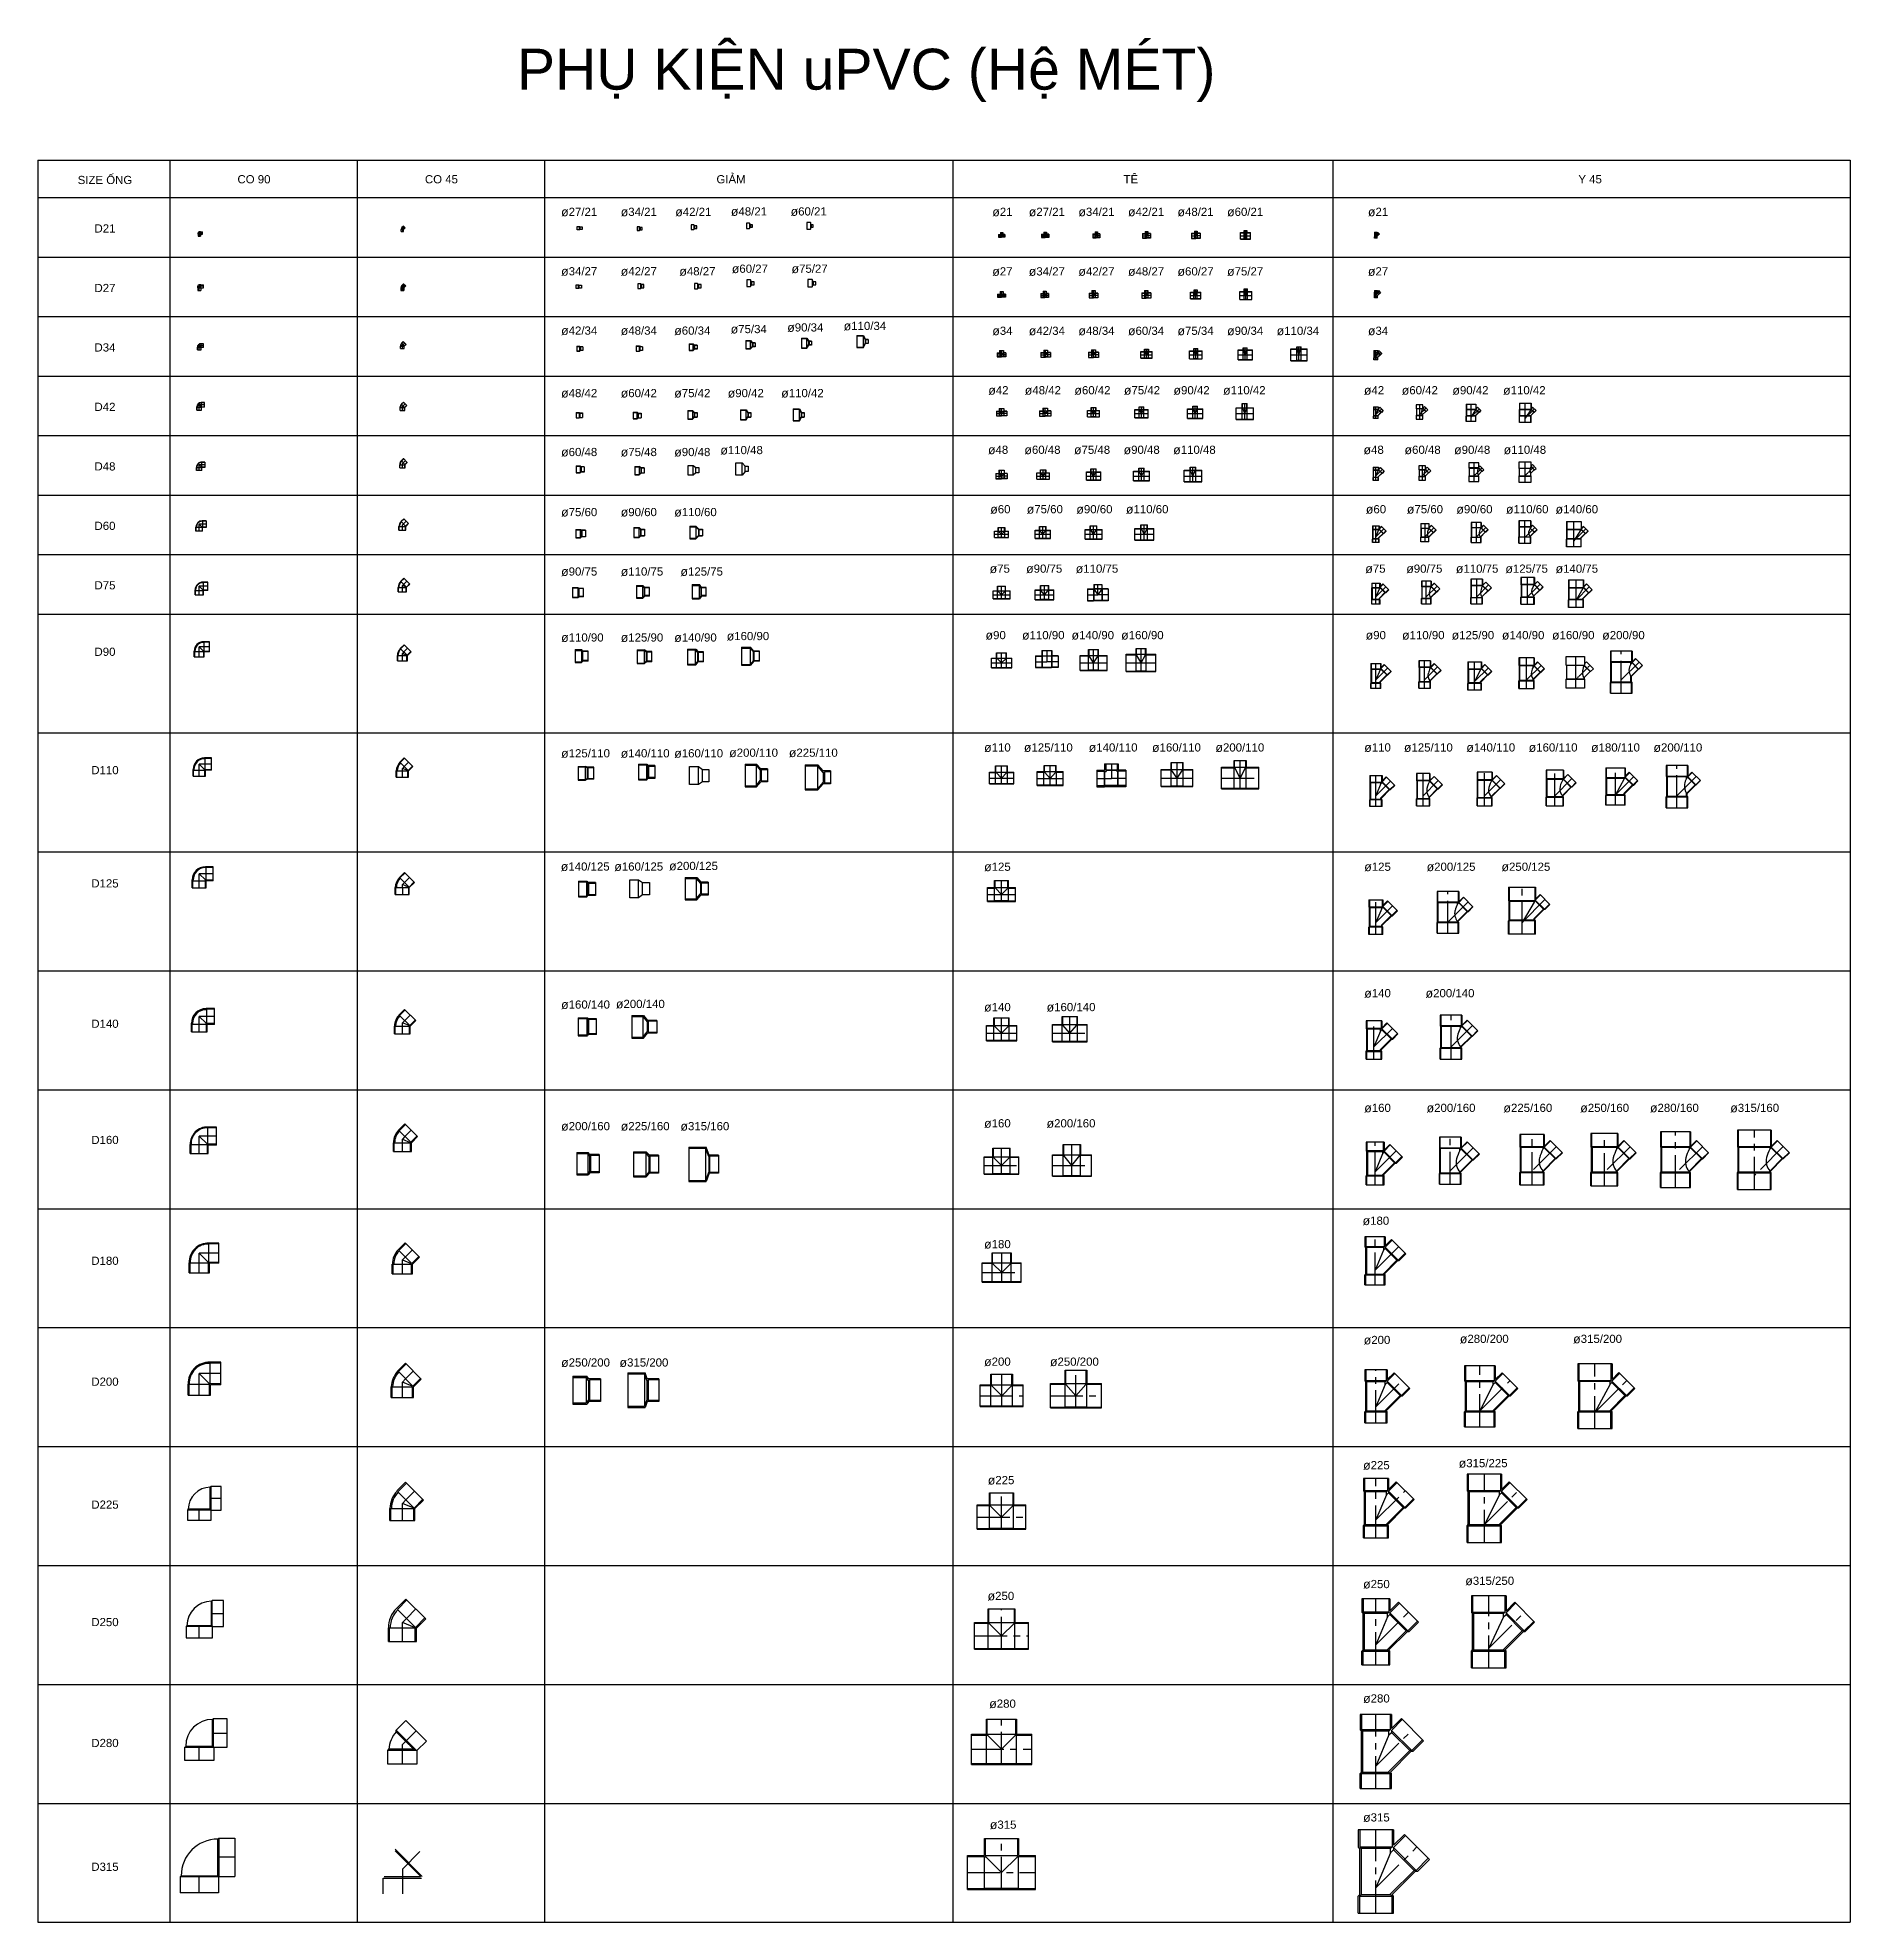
# Model space of a CAD drawing. Header units: millimetres. Extents: x 1218 to 72853, y -34712 to 16286.
# Drawn here: x 1218 to 18942, y -22612 to -4189 of the extents above; entities that cross this region are included whole.
import ezdxf
from ezdxf.enums import TextEntityAlignment as Align

# ---------------------------------------------------------------- set-up
doc = ezdxf.new("R2010")
doc.units = ezdxf.units.MM
doc.set_wipeout_variables(frame=1)
doc.linetypes.add('CENTER', pattern=[50.8, 31.75, -6.35, 6.35, -6.35])
doc.linetypes.add('CENTER2', pattern=[28.575, 19.05, -3.175, 3.175, -3.175])
doc.styles.get("Standard").update_dxf_attribs({"font": 'arial.ttf'})

msp = doc.modelspace()

# ---------------------------------------------------------------- texts
at = {"color": 1}
msp.add_text('PHỤ KIỆN uPVC (Hệ MÉT)', height=400, dxfattribs=at).set_placement((5904, -4697))
at = {"color": 2, "ltscale": 500}
for s, p in [('SIZE ỐNG', (1876, -5580)), ('D21', (1876, -6054)), ('D27', (1876, -6636)), ('D34', (1876, -7217)), ('D42', (1876, -7798)), ('D48', (1876, -8380)), ('D60', (1876, -8961)), ('D75', (1876, -9542)), ('D90', (1876, -10192)), ('D110', (1876, -11349)), ('D125', (1876, -12456)), ('D140', (1876, -13828)), ('D160', (1876, -14964)), ('D180', (1876, -16145)), ('D200', (1876, -17327)), ('D225', (1876, -18529)), ('D250', (1876, -19677)), ('D280', (1876, -20859)), ('D315', (1876, -22069))]:
    msp.add_text(s, height=80, rotation=360, dxfattribs=at).set_placement(p, align=Align.MIDDLE_CENTER)
at = {"color": 1, "ltscale": 500}
for s, p in [('GIẢM', (7998, -5573)), ('TÊ', (11907, -5573)), ('CO 90', (3333, -5573)), ('CO 45', (5166, -5573)), ('Y 45', (16398, -5573))]:
    msp.add_text(s, height=80, rotation=360, dxfattribs=at).set_placement(p, align=Align.MIDDLE_CENTER)
at = {"color": 2, "ltscale": 500, "char_height": 80, "attachment_point": 1}
for s, heights, insert in [('{\\H1.08333x;ø\\A1;\\H0.92308x;27/21}', [0], (6336, -5848)), ('{\\H1.08333x;ø\\A1;\\H0.92308x;34/21}', [0], (6919, -5848)), ('{\\H1.08333x;ø\\A1;\\H0.92308x;42/21}', [0], (7452, -5848)), ('{\\H1.08333x;ø\\A1;\\H0.92308x;48/21}', [0], (7996, -5844)), ('{\\H1.08333x;ø\\A1;\\H0.92308x;60/21}', [0], (8580, -5844)), ('{\\H1.08333x;ø\\A1;\\H0.92308x;21}', [0], (10552, -5848)), ('{\\H1.08333x;ø\\A1;\\H0.92308x;27/21}', [91.3], (10909, -5848)), ('{\\H1.08333x;ø\\A1;\\H0.92308x;34/21}', [91.3], (11394, -5848)), ('{\\H1.08333x;ø\\A1;\\H0.92308x;42/21}', [91.3], (11879, -5848)), ('{\\H1.08333x;ø\\A1;\\H0.92308x;48/21}', [91.3], (12363, -5848)), ('{\\H1.08333x;ø\\A1;\\H0.92308x;60/21}', [91.3], (12848, -5848)), ('{\\H1.08333x;ø\\A1;\\H0.92308x;21}', [0], (14225, -5848)), ('{\\H1.08333x;ø\\A1;\\H0.92308x;34/27}', [0], (6336, -6429)), ('{\\H1.08333x;ø\\A1;\\H0.92308x;42/27}', [0], (6919, -6429)), ('{\\H1.08333x;ø\\A1;\\H0.92308x;48/27}', [0], (7492, -6429)), ('{\\H1.08333x;ø\\A1;\\H0.92308x;60/27}', [0], (8005, -6404)), ('{\\H1.08333x;ø\\A1;\\H0.92308x;75/27}', [0], (8589, -6404)), ('{\\H1.08333x;ø\\A1;\\H0.92308x;27}', [0], (10552, -6430)), ('{\\H1.08333x;ø\\A1;\\H0.92308x;34/27}', [91.3], (10909, -6430)), ('{\\H1.08333x;ø\\A1;\\H0.92308x;42/27}', [91.3], (11394, -6430)), ('{\\H1.08333x;ø\\A1;\\H0.92308x;48/27}', [91.3], (11879, -6430)), ('{\\H1.08333x;ø\\A1;\\H0.92308x;60/27}', [91.3], (12363, -6430)), ('{\\H1.08333x;ø\\A1;\\H0.92308x;75/27}', [91.3], (12848, -6430)), ('{\\H1.08333x;ø\\A1;\\H0.92308x;27}', [0], (14225, -6430)), ('{\\H1.08333x;ø\\A1;\\H0.92308x;75/34}', [0], (7994, -6994)), ('{\\H1.08333x;ø\\A1;\\H0.92308x;90/34}', [0], (8547, -6978)), ('{\\H1.08333x;ø\\A1;\\H0.92308x;110/34}', [0], (9099, -6963)), ('{\\H1.08333x;ø\\A1;\\H0.92308x;42/34}', [0], (6336, -7009)), ('{\\H1.08333x;ø\\A1;\\H0.92308x;48/34}', [0], (6919, -7009)), ('{\\H1.08333x;ø\\A1;\\H0.92308x;60/34}', [0], (7442, -7009)), ('{\\H1.08333x;ø\\A1;\\H0.92308x;34}', [0], (10552, -7011)), ('{\\H1.08333x;ø\\A1;\\H0.92308x;42/34}', [91.3], (10909, -7011)), ('{\\H1.08333x;ø\\A1;\\H0.92308x;48/34}', [91.3], (11394, -7011)), ('{\\H1.08333x;ø\\A1;\\H0.92308x;60/34}', [91.3], (11879, -7011)), ('{\\H1.08333x;ø\\A1;\\H0.92308x;75/34}', [91.3], (12363, -7011)), ('{\\H1.08333x;ø\\A1;\\H0.92308x;90/34}', [91.3], (12848, -7011)), ('{\\H1.08333x;ø\\A1;\\H0.92308x;110/34}', [91.3], (13333, -7011)), ('{\\H1.08333x;ø\\A1;\\H0.92308x;34}', [0], (14225, -7011)), ('{\\H1.08333x;ø\\A1;\\H0.92308x;48/42}', [91.3], (6336, -7620)), ('{\\H1.08333x;ø\\A1;\\H0.92308x;60/42}', [0], (6919, -7620)), ('{\\H1.08333x;ø\\A1;\\H0.92308x;75/42}', [0], (7442, -7620)), ('{\\H1.08333x;ø\\A1;\\H0.92308x;90/42}', [0], (7965, -7620)), ('{\\H1.08333x;ø\\A1;\\H0.92308x;110/42}', [0], (8488, -7620)), ('{\\H1.08333x;ø\\A1;\\H0.92308x;42}', [0], (10513, -7592)), ('{\\H1.08333x;ø\\A1;\\H0.92308x;48/42}', [91.3], (10870, -7592)), ('{\\H1.08333x;ø\\A1;\\H0.92308x;60/42}', [91.3], (11355, -7592)), ('{\\H1.08333x;ø\\A1;\\H0.92308x;75/42}', [91.3], (11839, -7592)), ('{\\H1.08333x;ø\\A1;\\H0.92308x;90/42}', [91.3], (12324, -7592)), ('{\\H1.08333x;ø\\A1;\\H0.92308x;110/42}', [91.3], (12809, -7592)), ('{\\H1.08333x;ø\\A1;\\H0.92308x;42}', [0], (14186, -7592)), ('{\\H1.08333x;ø\\A1;\\H0.92308x;60/42}', [91.3], (14556, -7592)), ('{\\H1.08333x;ø\\A1;\\H0.92308x;90/42}', [91.3], (15051, -7592)), ('{\\H1.08333x;ø\\A1;\\H0.92308x;110/42}', [91.3], (15547, -7592)), ('{\\H1.08333x;ø\\A1;\\H0.92308x;60/48}', [91.3], (6336, -8196)), ('{\\H1.08333x;ø\\A1;\\H0.92308x;75/48}', [0], (6919, -8196)), ('{\\H1.08333x;ø\\A1;\\H0.92308x;90/48}', [0], (7442, -8196)), ('{\\H1.08333x;ø\\A1;\\H0.92308x;110/48}', [0], (7893, -8177)), ('{\\H1.08333x;ø\\A1;\\H0.92308x;48}', [0], (10510, -8174)), ('{\\H1.08333x;ø\\A1;\\H0.92308x;60/48}', [91.3], (10866, -8174)), ('{\\H1.08333x;ø\\A1;\\H0.92308x;75/48}', [91.3], (11351, -8174)), ('{\\H1.08333x;ø\\A1;\\H0.92308x;90/48}', [91.3], (11836, -8174)), ('{\\H1.08333x;ø\\A1;\\H0.92308x;110/48}', [91.3], (12321, -8174)), ('{\\H1.08333x;ø\\A1;\\H0.92308x;48}', [0], (14182, -8174)), ('{\\H1.08333x;ø\\A1;\\H0.92308x;60/48}', [91.3], (14583, -8174)), ('{\\H1.08333x;ø\\A1;\\H0.92308x;90/48}', [91.3], (15068, -8174)), ('{\\H1.08333x;ø\\A1;\\H0.92308x;110/48}', [91.3], (15552, -8174)), ('{\\H1.08333x;ø\\A1;\\H0.92308x;75/60}', [91.3], (6336, -8783)), ('{\\H1.08333x;ø\\A1;\\H0.92308x;90/60}', [0], (6919, -8783)), ('{\\H1.08333x;ø\\A1;\\H0.92308x;110/60}', [0], (7442, -8783)), ('{\\H1.08333x;ø\\A1;\\H0.92308x;60}', [0], (10532, -8755)), ('{\\H1.08333x;ø\\A1;\\H0.92308x;75/60}', [91.3], (10889, -8755)), ('{\\H1.08333x;ø\\A1;\\H0.92308x;90/60}', [91.3], (11374, -8755)), ('{\\H1.08333x;ø\\A1;\\H0.92308x;110/60}', [91.3], (11859, -8755)), ('{\\H1.08333x;ø\\A1;\\H0.92308x;60}', [0], (14205, -8755)), ('{\\H1.08333x;ø\\A1;\\H0.92308x;75/60}', [91.3], (14606, -8755)), ('{\\H1.08333x;ø\\A1;\\H0.92308x;90/60}', [91.3], (15090, -8755)), ('{\\H1.08333x;ø\\A1;\\H0.92308x;110/60}', [91.3], (15575, -8755)), ('{\\H1.08333x;ø\\A1;\\H0.92308x;140/60}', [91.3], (16060, -8755)), ('{\\H1.08333x;ø\\A1;\\H0.92308x;90/75}', [0], (6336, -9364)), ('{\\H1.08333x;ø\\A1;\\H0.92308x;110/75}', [0], (6919, -9364)), ('{\\H1.08333x;ø\\A1;\\H0.92308x;125/75}', [0], (7503, -9364)), ('{\\H1.08333x;ø\\A1;\\H0.92308x;75}', [0], (10526, -9336)), ('{\\H1.08333x;ø\\A1;\\H0.92308x;90/75}', [91.3], (10883, -9336)), ('{\\H1.08333x;ø\\A1;\\H0.92308x;110/75}', [91.3], (11368, -9336)), ('{\\H1.08333x;ø\\A1;\\H0.92308x;75}', [0], (14199, -9336)), ('{\\H1.08333x;ø\\A1;\\H0.92308x;90/75}', [91.3], (14600, -9336)), ('{\\H1.08333x;ø\\A1;\\H0.92308x;110/75}', [91.3], (15085, -9336)), ('{\\H1.08333x;ø\\A1;\\H0.92308x;125/75}', [91.3], (15569, -9336)), ('{\\H1.08333x;ø\\A1;\\H0.92308x;140/75}', [91.3], (16060, -9336)), ('{\\H1.08333x;ø\\A1;\\H0.92308x;110/90}', [91.3], (6336, -10009)), ('{\\H1.08333x;ø\\A1;\\H0.92308x;125/90}', [0], (6919, -10009)), ('{\\H1.08333x;ø\\A1;\\H0.92308x;140/90}', [0], (7442, -10009)), ('{\\H1.08333x;ø\\A1;\\H0.92308x;160/90}', [0], (7955, -9995)), ('{\\H1.08333x;ø\\A1;\\H0.92308x;90}', [0], (10486, -9986)), ('{\\H1.08333x;ø\\A1;\\H0.92308x;110/90}', [91.3], (10843, -9986)), ('{\\H1.08333x;ø\\A1;\\H0.92308x;140/90}', [91.3], (11327, -9986)), ('{\\H1.08333x;ø\\A1;\\H0.92308x;160/90}', [91.3], (11812, -9986)), ('{\\H1.08333x;ø\\A1;\\H0.92308x;90}', [0], (14203, -9986)), ('{\\H1.08333x;ø\\A1;\\H0.92308x;110/90}', [91.3], (14559, -9986)), ('{\\H1.08333x;ø\\A1;\\H0.92308x;125/90}', [91.3], (15044, -9986)), ('{\\H1.08333x;ø\\A1;\\H0.92308x;140/90}', [91.3], (15535, -9986)), ('{\\H1.08333x;ø\\A1;\\H0.92308x;160/90}', [91.3], (16025, -9986)), ('{\\H1.08333x;ø\\A1;\\H0.92308x;200/90}', [91.3], (16516, -9986)), ('{\\H1.08333x;ø\\A1;\\H0.92308x;125/110}', [91.3], (6336, -11141)), ('{\\H1.08333x;ø\\A1;\\H0.92308x;140/110}', [0], (6919, -11141)), ('{\\H1.08333x;ø\\A1;\\H0.92308x;160/110}', [0], (7442, -11141)), ('{\\H1.08333x;ø\\A1;\\H0.92308x;200/110}', [0], (7979, -11135)), ('{\\H1.08333x;ø\\A1;\\H0.92308x;225/110}', [0], (8563, -11135)), ('{\\H1.08333x;ø\\A1;\\H0.92308x;110}', [0], (10472, -11084)), ('{\\H1.08333x;ø\\A1;\\H0.92308x;125/110}', [91.3], (10861, -11084)), ('{\\H1.08333x;ø\\A1;\\H0.92308x;140/110}', [91.3], (11495, -11084)), ('{\\H1.08333x;ø\\A1;\\H0.92308x;160/110}', [91.3], (12114, -11084)), ('{\\H1.08333x;ø\\A1;\\H0.92308x;200/110}', [91.3], (12734, -11084)), ('{\\H1.08333x;ø\\A1;\\H0.92308x;110}', [0], (14189, -11084)), ('{\\H1.08333x;ø\\A1;\\H0.92308x;125/110}', [91.3], (14577, -11084)), ('{\\H1.08333x;ø\\A1;\\H0.92308x;140/110}', [91.3], (15187, -11084)), ('{\\H1.08333x;ø\\A1;\\H0.92308x;160/110}', [91.3], (15797, -11084)), ('{\\H1.08333x;ø\\A1;\\H0.92308x;180/110}', [91.3], (16407, -11084)), ('{\\H1.08333x;ø\\A1;\\H0.92308x;200/110}', [91.3], (17017, -11084)), ('{\\H1.08333x;ø\\A1;\\H0.92308x;140/125}', [0], (6333, -12248)), ('{\\H1.08333x;ø\\A1;\\H0.92308x;160/125}', [0], (6856, -12248)), ('{\\H1.08333x;ø\\A1;\\H0.92308x;200/125}', [0], (7392, -12242)), ('{\\H1.08333x;ø\\A1;\\H0.92308x;125}', [0], (10472, -12250)), ('{\\H1.08333x;ø\\A1;\\H0.92308x;125}', [0], (14189, -12250)), ('{\\H1.08333x;ø\\A1;\\H0.92308x;200/125}', [91.3], (14799, -12250)), ('{\\H1.08333x;ø\\A1;\\H0.92308x;250/125}', [91.3], (15531, -12250)), ('{\\H1.08333x;ø\\A1;\\H0.92308x;160/140}', [91.3], (6336, -13597)), ('{\\H1.08333x;ø\\A1;\\H0.92308x;200/140}', [0], (6872, -13591)), ('{\\H1.08333x;ø\\A1;\\H0.92308x;140}', [0], (10472, -13622)), ('{\\H1.08333x;ø\\A1;\\H0.92308x;160/140}', [91.3], (11083, -13622)), ('{\\H1.08333x;ø\\A1;\\H0.92308x;140}', [0], (14189, -13486)), ('{\\H1.08333x;ø\\A1;\\H0.92308x;200/140}', [91.3], (14789, -13486)), ('{\\H1.08333x;ø\\A1;\\H0.92308x;160}', [0], (14189, -14607)), ('{\\H1.08333x;ø\\A1;\\H0.92308x;200/160}', [91.3], (14799, -14607)), ('{\\H1.08333x;ø\\A1;\\H0.92308x;225/160}', [91.3], (15550, -14607)), ('{\\H1.08333x;ø\\A1;\\H0.92308x;250/160}', [91.3], (16301, -14607)), ('{\\H1.08333x;ø\\A1;\\H0.92308x;280/160}', [91.3], (16983, -14607)), ('{\\H1.08333x;ø\\A1;\\H0.92308x;315/160}', [91.3], (17768, -14607)), ('{\\H1.08333x;ø\\A1;\\H0.92308x;200/160}', [0], (6336, -14786)), ('{\\H1.08333x;ø\\A1;\\H0.92308x;225/160}', [0], (6919, -14786)), ('{\\H1.08333x;ø\\A1;\\H0.92308x;315/160}', [0], (7503, -14786)), ('{\\H1.08333x;ø\\A1;\\H0.92308x;160}', [0], (10472, -14758)), ('{\\H1.08333x;ø\\A1;\\H0.92308x;200/160}', [91.3], (11083, -14758)), ('{\\H1.08333x;ø\\A1;\\H0.92308x;180}', [0], (14173, -15710)), ('{\\H1.08333x;ø\\A1;\\H0.92308x;180}', [0], (10472, -15939)), ('{\\H1.08333x;ø\\A1;\\H0.92308x;200}', [0], (14184, -16876)), ('{\\H1.08333x;ø\\A1;\\H0.92308x;280/200}', [0], (15124, -16865)), ('{\\H1.08333x;ø\\A1;\\H0.92308x;315/200}', [0], (16232, -16865)), ('{\\H1.08333x;ø\\A1;\\H0.92308x;250/200}', [91.3], (6336, -17096)), ('{\\H1.08333x;ø\\A1;\\H0.92308x;315/200}', [91.3], (6907, -17096)), ('{\\H1.08333x;ø\\A1;\\H0.92308x;200}', [0], (10472, -17088)), ('{\\H1.08333x;ø\\A1;\\H0.92308x;250/200}', [91.3], (11116, -17088)), ('{\\H1.08333x;ø\\A1;\\H0.92308x;225}', [0], (14178, -18100)), ('{\\H1.08333x;ø\\A1;\\H0.92308x;315/225}', [0], (15113, -18080)), ('{\\H1.08333x;ø\\A1;\\H0.92308x;225}', [0], (10508, -18246)), ('{\\H1.08333x;ø\\A1;\\H0.92308x;250}', [0], (14178, -19262)), ('{\\H1.08333x;ø\\A1;\\H0.92308x;315/250}', [0], (15177, -19230)), ('{\\H1.08333x;ø\\A1;\\H0.92308x;250}', [0], (10506, -19378)), ('{\\H1.08333x;ø\\A1;\\H0.92308x;280}', [0], (10522, -20431)), ('{\\H1.08333x;ø\\A1;\\H0.92308x;280}', [0], (14178, -20380)), ('{\\H1.08333x;ø\\A1;\\H0.92308x;315}', [0], (14178, -21543)), ('{\\H1.08333x;ø\\A1;\\H0.92308x;315}', [0], (10528, -21614))]:
    msp.add_mtext_dynamic_manual_height_columns(s, width=2693.13, gutter_width=15, heights=heights, dxfattribs=dict(at, insert=insert))

# ---------------------------------------------------------------- blocks, each defined once
blk = doc.blocks.new('CO90-D21 uPVC ISO')
for p, q in [((-12, 0), (-12, -32)), ((11, 12), (0, 12)), ((11, 12), (32, 12)), ((32, -12), (32, 12)), ((-12, -32), (12, -32)), ((12, -12), (12, -32)), ((12, -12), (32, -12))]:
    blk.add_line(p, q)
at = {"color": 8}
for p, q in [((-10, -12), (-10, 0)), ((11, 10), (0, 10)), ((10, -10), (0, 0)), ((11, 10), (32, 10)), ((11, -10), (11, 10)), ((-10, -12), (-10, -32)), ((-10, -12), (10, -12)), ((10, -12), (10, -10)), ((11, -10), (10, -10)), ((10, -12), (10, -32)), ((11, -10), (32, -10))]:
    blk.add_line(p, q, dxfattribs=at)
at = {"color": 8, "linetype": 'CENTER', "ltscale": 10}
for q in [(0, -32), (32, 0)]:
    blk.add_line((0, 0), q, dxfattribs=at)
blk.add_arc((0, 0), 11.7, 90, 180)
at = {"color": 8}
blk.add_arc((0, 0), 9.96, 90, 180, dxfattribs=at)
at = {"flags": 1}
for p in [(11, 0), (0, -12)]:
    blk.add_attdef('AMC', p, '', height=0.5, dxfattribs=at)
blk = doc.blocks.new('CO90-D27 uPVC ISO')
for p, q in [((-15, -15), (-15, 0)), ((15, 15), (0, 15)), ((15, 15), (40, 15)), ((40, -15), (40, 15)), ((-15, -15), (-15, -40)), ((-15, -40), (15, -40)), ((15, -15), (15, -40)), ((15, -15), (40, -15))]:
    blk.add_line(p, q)
at = {"color": 8}
for p, q in [((-13, -15), (-13, 0)), ((15, 13), (0, 13)), ((13, -13), (0, 0)), ((15, 14), (40, 14)), ((15, -14), (15, 14)), ((-14, -15), (-14, -40)), ((-14, -15), (14, -15)), ((13, -15), (13, -13)), ((15, -13), (13, -13)), ((14, -15), (14, -40)), ((15, -14), (40, -14))]:
    blk.add_line(p, q, dxfattribs=at)
at = {"color": 8, "linetype": 'CENTER', "ltscale": 10}
for p in [(0, -40), (40, 0)]:
    blk.add_line(p, (0, 0), dxfattribs=at)
blk.add_arc((0, 0), 14.8, 90, 180)
at = {"color": 8}
blk.add_arc((0, 0), 13.1, 90, 180, dxfattribs=at)
at = {"flags": 1}
for p in [(40, 0), (0, -15)]:
    blk.add_attdef('AMC', p, '', height=0.5, dxfattribs=at)
blk = doc.blocks.new('CO90-D34 uPVC ISO')
at = {"color": 8, "linetype": 'CENTER', "ltscale": 10}
for p in [(0, -42), (42, 0)]:
    blk.add_line(p, (0, 0), dxfattribs=at)
at = {"color": 8}
for p, q in [((16.15, -16.15), (0, 0)), ((19, 16.15), (16.15, 16.15)), ((42, 17), (19, 17)), ((19, -17), (19, 17)), ((-17, -42), (-17, -19)), ((-17, -19), (17, -19)), ((-16.15, -19), (-16.15, -16.15)), ((16.15, -19), (16.15, -16.15)), ((19, -16.15), (16.15, -16.15)), ((17, -42), (17, -19)), ((42, -17), (19, -17))]:
    blk.add_line(p, q, dxfattribs=at)
for p, q in [((42, 18.7), (16.15, 18.7)), ((42, -18.7), (42, 18.7)), ((-18.7, -42), (-18.7, -16.15)), ((-18.7, -42), (18.7, -42)), ((18.7, -42), (18.7, -18.7)), ((42, -18.7), (18.7, -18.7))]:
    blk.add_line(p, q)
blk.add_arc((16.15, -16.15), 34.85, 90, 180)
blk.add_arc((16.15, -16.15), 32.3, 90, 180, dxfattribs=at)
at = {"flags": 1}
for p in [(19, 0), (0, -19)]:
    blk.add_attdef('AMC', p, '', height=0.5, dxfattribs=at)
blk = doc.blocks.new('CO90-D42 uPVC ISO')
at = {"color": 8, "linetype": 'CENTER', "ltscale": 10}
for p in [(50, 0), (0, -50)]:
    blk.add_line(p, (0, 0), dxfattribs=at)
at = {"color": 8}
for p, q in [((20, -20), (0, 0)), ((23, 20), (20, 20)), ((50, 21), (23, 21)), ((23, -21), (23, 21)), ((-21, -50), (-21, -23)), ((-21, -23), (21, -23)), ((-20, -23), (-20, -20)), ((23, -20), (20, -20)), ((20, -23), (20, -20)), ((21, -50), (21, -23)), ((50, -21), (23, -21))]:
    blk.add_line(p, q, dxfattribs=at)
for p, q in [((50, 23), (20, 23)), ((50, -23), (50, 23)), ((-23, -50), (-23, -20)), ((-23, -50), (23, -50)), ((50, -23), (23, -23)), ((23, -50), (23, -23))]:
    blk.add_line(p, q)
blk.add_arc((20, -20), 43, 90, 180)
blk.add_arc((20, -20), 40, 90, 180, dxfattribs=at)
at = {"flags": 1}
for p in [(23, 0), (0, -23)]:
    blk.add_attdef('AMC', p, '', height=0.5, dxfattribs=at)
blk = doc.blocks.new('CO90-D48 uPVC ISO')
at = {"color": 8, "linetype": 'CENTER', "ltscale": 10}
for p in [(0, -56), (56, 0)]:
    blk.add_line(p, (0, 0), dxfattribs=at)
at = {"color": 8}
for p, q in [((22.85, -22.85), (0, 0)), ((56, 24), (26, 24)), ((26, -24), (26, 24)), ((-24, -56), (-24, -26)), ((-24, -26), (24, -26)), ((22.85, -26), (22.85, -22.85)), ((26, -22.85), (22.85, -22.85)), ((24, -56), (24, -26)), ((56, -24), (26, -24))]:
    blk.add_line(p, q, dxfattribs=at)
for p, q in [((56, 26.3), (26, 26.3)), ((56, 26.3), (56, -26.3)), ((-26.3, -56), (-26.3, -26)), ((26.3, -56), (-26.3, -56)), ((26.3, -56), (26.3, -26.3)), ((56, -26.3), (26.3, -26.3))]:
    blk.add_line(p, q)
blk.add_arc((22.85, -22.85), 49.25, 86.332956, 183.667044)
blk.add_arc((22.85, -22.85), 45.81, 86.056965, 183.943035, dxfattribs=at)
at = {"flags": 1}
for p in [(26, 0), (0, -26)]:
    blk.add_attdef('AMC', p, '', height=0.5, dxfattribs=at)
blk = doc.blocks.new('CO90-D60 uPVC ISO')
at = {"color": 8, "linetype": 'CENTER', "ltscale": 10}
for p in [(0, -68), (68, 0)]:
    blk.add_line(p, (0, 0), dxfattribs=at)
at = {"color": 8}
for p, q in [((28.55, -28.55), (0, 0)), ((68, 30), (32, 30)), ((32, 30), (32, -30)), ((-30, -68), (-30, -32)), ((30, -32), (-30, -32)), ((28.55, -28.55), (28.55, -32)), ((32, -28.55), (28.55, -28.55)), ((30, -68), (30, -32)), ((68, -30), (32, -30))]:
    blk.add_line(p, q, dxfattribs=at)
for p, q in [((68, 32.9), (28.55, 32.9)), ((68, 32.9), (68, -32.9)), ((-32.9, -68), (-32.9, -28.55)), ((32.9, -68), (-32.9, -68)), ((32.9, -68), (32.9, -32.9)), ((68, -32.9), (32.9, -32.9))]:
    blk.add_line(p, q)
blk.add_arc((28.55, -28.55), 61.45, 90, 180)
blk.add_arc((28.55, -28.55), 57.1, 86.536061, 183.463939, dxfattribs=at)
at = {"flags": 1}
for p in [(32, 0), (0, -32)]:
    blk.add_attdef('AMC', p, '', height=0.5, dxfattribs=at)
blk = doc.blocks.new('CO90-D75 uPVC ISO')
at = {"color": 8, "linetype": 'CENTER', "ltscale": 10}
for p in [(0, -84), (84, 0)]:
    blk.add_line(p, (0, 0), dxfattribs=at)
at = {"color": 8}
for p, q in [((36, -36), (0, 0)), ((35, 36), (40, 36)), ((84, 38), (40, 38)), ((40, -38), (40, 38)), ((-38, -84), (-38, -40)), ((-38, -40), (38, -40)), ((-36, -40), (-36, -36)), ((36, -40), (36, -36)), ((36, -36), (40, -36)), ((38, -84), (38, -40)), ((84, -38), (40, -38))]:
    blk.add_line(p, q, dxfattribs=at)
for p, q in [((40, 41), (36, 41)), ((84, 41), (40, 41)), ((84, -41), (84, 41)), ((-41, -40), (-41, -36)), ((-41, -84), (-41, -40)), ((-41, -84), (41, -84)), ((41, -84), (41, -41)), ((84, -41), (41, -41))]:
    blk.add_line(p, q)
blk.add_arc((36, -36), 76.8, 90, 180)
blk.add_arc((36, -36), 71.4, 89.5964, 180, dxfattribs=at)
at = {"flags": 1}
for p in [(40, 0), (0, -40)]:
    blk.add_attdef('AMC', p, '', height=0.5, dxfattribs=at)
blk = doc.blocks.new('CO90-D90 uPVC ISO')
at = {"color": 8, "linetype": 'CENTER', "ltscale": 10}
for p in [(0, -99), (99, 0)]:
    blk.add_line(p, (0, 0), dxfattribs=at)
at = {"color": 8}
for p, q in [((42.85, -42.85), (0, 0)), ((48, 42.85), (42.85, 42.85)), ((99, 45), (48, 45)), ((48, -45), (48, 45)), ((-45, -99), (-45, -48)), ((-45, -48), (45, -48)), ((-42.85, -48), (-42.85, -42.85)), ((42.85, -48), (42.85, -42.85)), ((48, -42.85), (42.85, -42.85)), ((45, -99), (45, -48)), ((99, -45), (48, -45))]:
    blk.add_line(p, q, dxfattribs=at)
for p, q in [((99, 49.3), (42.85, 49.3)), ((99, -49.3), (99, 49.3)), ((-49.3, -99), (-49.3, -42.85)), ((-49.3, -99), (49.3, -99)), ((49.3, -99), (49.3, -49.3)), ((99, -49.3), (49.3, -49.3))]:
    blk.add_line(p, q)
blk.add_arc((42.85, -42.85), 92.15, 90, 180)
blk.add_arc((42.85, -42.85), 85.7, 90, 180, dxfattribs=at)
at = {"flags": 1}
for p in [(48, 0), (0, -48)]:
    blk.add_attdef('AMC', p, '', height=0.5, dxfattribs=at)
blk = doc.blocks.new('CO90-D110 uPVC ISO')
at = {"color": 8, "linetype": 'CENTER', "ltscale": 10}
for p in [(0, -119), (119, 0)]:
    blk.add_line(p, (0, 0), dxfattribs=at)
at = {"color": 8}
for p, q in [((52.35, -52.35), (0, 0)), ((58, 52.35), (52.35, 52.35)), ((119, 55), (58, 55)), ((58, -55), (58, 55)), ((-55, -119), (-55, -58)), ((-55, -58), (55, -58)), ((-52.35, -58), (-52.35, -52.35)), ((52.35, -58), (52.35, -52.35)), ((58, -52.35), (52.35, -52.35)), ((55, -119), (55, -58)), ((119, -55), (58, -55))]:
    blk.add_line(p, q, dxfattribs=at)
for p, q in [((119, 60.3), (52.35, 60.3)), ((119, -60.3), (119, 60.3)), ((-60.3, -119), (-60.3, -52.35)), ((-60.3, -119), (60.3, -119)), ((60.3, -119), (60.3, -60.3)), ((119, -60.3), (60.3, -60.3))]:
    blk.add_line(p, q)
blk.add_arc((52.35, -52.35), 112.65, 90, 180)
blk.add_arc((52.35, -52.35), 104.7, 90, 180, dxfattribs=at)
at = {"flags": 1}
for p in [(58, 0), (0, -58)]:
    blk.add_attdef('AMC', p, '', height=0.5, dxfattribs=at)
blk = doc.blocks.new('CO90-D125 uPVC ISO')
at = {"color": 8, "linetype": 'CENTER', "ltscale": 10}
for p in [(0, -136.5), (136.5, 0)]:
    blk.add_line(p, (0, 0), dxfattribs=at)
at = {"color": 8}
for p, q in [((59.5, -59.5), (0, 0)), ((68, 59.5), (59.5, 59.5)), ((136.5, 62.5), (68, 62.5)), ((68, -62.5), (68, 62.5)), ((-62.5, -136.5), (-62.5, -68)), ((-62.5, -68), (62.5, -68)), ((-59.5, -68), (-59.5, -59.5)), ((59.5, -68), (59.5, -59.5)), ((68, -59.5), (59.5, -59.5)), ((62.5, -136.5), (62.5, -68)), ((136.5, -62.5), (68, -62.5))]:
    blk.add_line(p, q, dxfattribs=at)
for p, q in [((136.5, 68.5), (59.5, 68.5)), ((136.5, -68.5), (136.5, 68.5)), ((-68.5, -68), (-68.5, -59.5)), ((-68.5, -136.5), (-68.5, -68)), ((-68.5, -136.5), (68.5, -136.5)), ((68.5, -136.5), (68.5, -68.5)), ((136.5, -68.5), (68.5, -68.5))]:
    blk.add_line(p, q)
blk.add_arc((59.5, -59.5), 128, 90, 180)
blk.add_arc((59.5, -59.5), 119, 90, 180, dxfattribs=at)
at = {"flags": 1}
for p in [(68, 0), (0, -68)]:
    blk.add_attdef('AMC', p, '', height=0.5, dxfattribs=at)
blk = doc.blocks.new('CO90-D140 uPVC ISO')
at = {"color": 8, "linetype": 'CENTER', "ltscale": 10}
for p in [(0, -150), (150, 0)]:
    blk.add_line(p, (0, 0), dxfattribs=at)
at = {"color": 8}
for p, q in [((67, -67), (0, 0)), ((74, 67), (66, 67)), ((150, 70), (74, 70)), ((74, -70), (74, 70)), ((-70, -150), (-70, -74)), ((-70, -74), (70, -74)), ((-67, -74), (-67, -66)), ((67, -74), (67, -67)), ((74, -67), (67, -67)), ((70, -150), (70, -74)), ((150, -70), (74, -70))]:
    blk.add_line(p, q, dxfattribs=at)
for p, q in [((74, 77), (67, 77)), ((150, 77), (74, 77)), ((150, -77), (150, 77)), ((-77, -150), (-77, -67)), ((-77, -150), (77, -150)), ((77, -150), (77, -77)), ((150, -77), (77, -77))]:
    blk.add_line(p, q)
blk.add_arc((67, -67), 143, 90, 180)
blk.add_arc((67, -67), 133, 89.8158, 180.1842, dxfattribs=at)
at = {"flags": 1}
for p in [(74, 0), (0, -74)]:
    blk.add_attdef('AMC', p, '', height=0.5, dxfattribs=at)
blk = doc.blocks.new('CO90-D160 uPVC ISO')
at = {"color": 8, "linetype": 'CENTER', "ltscale": 50}
for p in [(0, -170), (170, 0)]:
    blk.add_line(p, (0, 0), dxfattribs=at)
at = {"color": 8}
for p, q in [((77, -77), (0, 0)), ((84, -80), (84, 80)), ((170, 80), (84, 80)), ((-80, -170), (-80, -84)), ((-80, -84), (80, -84)), ((77, -84), (77, -77)), ((84, -77), (77, -77)), ((80, -170), (80, -84)), ((170, -80), (84, -80))]:
    blk.add_line(p, q, dxfattribs=at)
for p, q in [((170, 88), (84, 88)), ((170, -88), (170, 88)), ((-88, -170), (-88, -84)), ((-88, -170), (88, -170)), ((88, -170), (88, -88)), ((170, -88), (88, -88))]:
    blk.add_line(p, q)
blk.add_arc((77, -77), 165, 87.5663, 182.4337)
blk.add_arc((76, -76), 156, 87.1425, 182.8915, dxfattribs=at)
at = {"flags": 1}
for p in [(84, 0), (0, -84)]:
    blk.add_attdef('AMC', p, '', height=0.5, dxfattribs=at)
blk = doc.blocks.new('CO90-D180 uPVC ISO')
at = {"color": 8, "linetype": 'CENTER', "ltscale": 50}
for p in [(0, -191), (191, 0)]:
    blk.add_line(p, (0, 0), dxfattribs=at)
at = {"color": 8}
for p, q in [((87, -87), (0, 0)), ((94, -90), (94, 90)), ((191, 90), (94, 90)), ((-90, -191), (-90, -94)), ((-90, -94), (90, -94)), ((87, -94), (87, -87)), ((94, -87), (87, -87)), ((90, -191), (90, -94)), ((191, -90), (94, -90))]:
    blk.add_line(p, q, dxfattribs=at)
for p, q in [((191, 99), (94, 99)), ((191, -99), (191, 99)), ((-99, -191), (-99, -94)), ((99, -191), (99, -99)), ((191, -99), (99, -99)), ((-99, -191), (99, -191))]:
    blk.add_line(p, q)
blk.add_arc((87, -87), 185, 87.5663, 182.4337)
blk.add_arc((86, -86), 175, 87.1425, 182.8915, dxfattribs=at)
at = {"flags": 1}
for p in [(94, 0), (0, -96)]:
    blk.add_attdef('AMC', p, '', height=0.5, dxfattribs=at)
blk = doc.blocks.new('CO90-D200 uPVC ISO')
at = {"color": 8, "linetype": 'CENTER', "ltscale": 50}
for p in [(0, -211), (211, 0)]:
    blk.add_line(p, (0, 0), dxfattribs=at)
at = {"color": 8}
for p, q in [((97, -97), (0, 0)), ((211, 100), (105, 100)), ((105, -100), (105, 100)), ((-100, -211), (-100, -105)), ((-100, -105), (100, -105)), ((97, -105), (97, -97)), ((105, -97), (97, -97)), ((100, -211), (100, -105)), ((211, -100), (105, -100)), ((100, -211), (109.6, -211))]:
    blk.add_line(p, q, dxfattribs=at)
for p, q in [((211, 109.6), (105, 109.6)), ((211, -109.6), (211, 109.6)), ((211, 100), (211, 109.6)), ((-109.6, -211), (-109.6, -105)), ((109.6, -211), (109.6, -109.6)), ((211, -109.6), (109.6, -109.6)), ((-109.6, -211), (109.6, -211))]:
    blk.add_line(p, q)
blk.add_arc((97, -97), 206.8, 87.78249, 182.21751)
blk.add_arc((97, -97), 196.1, 87.66179, 182.33821, dxfattribs=at)
at = {"flags": 1}
for p in [(105, 0), (0, -105)]:
    blk.add_attdef('AMC', p, '', height=0.5, dxfattribs=at)
blk = doc.blocks.new('CO90-D225 uPVC ISO')
at = {"color": 8}
for p, q in [((107.75, -107.75), (107.75, 107.75)), ((115.25, -115.25), (115.25, 115.25)), ((115.25, -115.25), (-115.25, -115.25)), ((-107.75, -107.75), (0.25, -107.75)), ((107.75, -107.75), (-107.75, -107.75)), ((0.25, -215.25), (0.25, -107.75)), ((107.75, -0.25), (215.25, -0.25))]:
    blk.add_line(p, q, dxfattribs=at)
blk.add_lwpolyline([(-107.75, -107.75), (-115.25, -115.25), (-115.25, -215.25), (115.75, -215.25), (115.75, -115.75), (215.25, -115.75), (215.25, 115.25), (115.25, 115.25), (107.75, 107.75)])
blk.add_lwpolyline([(115.75, -115.75), (107.75, -107.75)], dxfattribs=at)
blk.add_arc((107.75, -107.75), 215.5, 90, 180)
at = {"flags": 1}
for p in [(115.25, -0.25), (0, -115.25)]:
    blk.add_attdef('AMC', p, '', height=0.5, dxfattribs=at)
blk = doc.blocks.new('CO90-D250 uPVC ISO')
at = {"color": 8}
for p, q in [((119, -119), (119, 120)), ((119, 0), (238, 0)), ((127, -127), (127, 128)), ((127, -127), (-128, -127)), ((-120, -119), (0, -119)), ((119, -119), (-120, -119)), ((0, -238), (0, -119))]:
    blk.add_line(p, q, dxfattribs=at)
blk.add_lwpolyline([(-120, -119), (-128, -127), (-128, -238), (128, -238), (128, -128), (238, -128), (238, 128), (127, 128), (119, 120)])
blk.add_lwpolyline([(128, -128), (119, -119)], dxfattribs=at)
blk.add_arc((119, -119), 239, 90, 180)
at = {"flags": 1}
for p in [(127, 0), (0, -127)]:
    blk.add_attdef('AMC', p, '', height=0.5, dxfattribs=at)
blk = doc.blocks.new('CO90-D280 uPVC ISO')
at = {"color": 8}
for p, q in [((132, -130.5), (132, 133.5)), ((140.5, -139), (140.5, 142)), ((-140.5, -139), (1.5, -139)), ((-132, -130.5), (1.5, -130.5)), ((132, -130.5), (-132, -130.5)), ((1.5, -130.5), (132, -130.5)), ((1.5, -139), (140.5, -139))]:
    blk.add_line(p, q, dxfattribs=at)
blk.add_lwpolyline([(132, 133.5), (140.5, 142), (270.5, 142), (270.5, -142), (143.5, -142), (143.5, -269), (-140.5, -269), (-140.5, -139), (-132, -130.5)])
for points in [[(132, 0), (270.5, 0)], [(1.5, -269), (1.5, -130.5)], [(143.5, -142), (132, -130.5)]]:
    blk.add_lwpolyline(points, dxfattribs=at)
blk.add_arc((132, -130.5), 264, 90, 180)
at = {"flags": 1}
for p in [(140.5, 0), (1.5, -139)]:
    blk.add_attdef('AMC', p, '', height=0.5, dxfattribs=at)
blk = doc.blocks.new('CO90-D315 uPVC ISO')
at = {"color": 8}
blk.add_wipeout([(187, -347), (-187, -347), (-187, -192), (-177, -181), (-173, -131), (-163, -82), (-150, -47), (-137, -17), (-116, 18), (-94, 47), (-72, 72), (-53, 89), (-34, 105), (-11, 121), (14, 135), (37, 146), (86, 164), (120, 171), (136, 174), (153, 176), (170, 176), (181, 177), (192, 187), (347, 187), (347, -187), (192, -187), (181, -177), (178, -178), (177, -181), (187, -192)], dxfattribs=at)
for p, q in [((181, 177), (192, 187)), ((192, 187), (347, 187)), ((347, 187), (347, -187)), ((-177, -181), (-187, -192)), ((177, -181), (187, -192)), ((181, -177), (192, -187)), ((-187, -192), (-187, -347)), ((187, -347), (-187, -347)), ((187, -192), (187, -347)), ((192, -187), (347, -187))]:
    blk.add_line(p, q)
for p, q in [((192, 187), (192, -187)), ((181, -177), (181, 177)), ((347, 0), (181, 0)), ((-177, -181), (177, -181)), ((0, -347), (0, -181)), ((187, -192), (-187, -192))]:
    blk.add_line(p, q, dxfattribs=at)
for radius in [358, 4.65]:
    blk.add_arc((181, -181), radius, 90, 180)
at = {"flags": 1}
for p in [(192, 0), (0, -192)]:
    blk.add_attdef('AMC', p, '', height=0.5, dxfattribs=at)
blk = doc.blocks.new('CO45-D21 uPVC ISO')
for p, q in [((10, 27), (-4, 13)), ((10, 27), (27, 10)), ((27, 10), (12, -5)), ((-12, -26), (-12, -6)), ((-12, -26), (12, -26)), ((12, -26), (12, -5))]:
    blk.add_line(p, q)
at = {"color": 8}
for p, q in [((11, 26), (-3, 12)), ((-3, 12), (12, -3)), ((4, 4), (0, 0)), ((4, 4), (18, 18)), ((26, 11), (12, -3)), ((-11, -6), (10, -6)), ((-11, -26), (-11, -6)), ((0, -6), (0, 0)), ((0, -6), (0, -26)), ((11, -3), (10, -4)), ((10, -6), (10, -4)), ((10, -26), (10, -6))]:
    blk.add_line(p, q, dxfattribs=at)
blk.add_arc((18, -8), 30.2, 138.0544, 176.9456)
blk.add_arc((16, -6), 25.6, 136.0281, 178.9719, dxfattribs=at)
at = {"flags": 1}
for p in [(4, 4), (0, -6)]:
    blk.add_attdef('AMC', p, '', height=0.5, dxfattribs=at)
blk = doc.blocks.new('CO45-D27 uPVC ISO')
for p, q in [((-5, 16), (12, 33)), ((12, 33), (33, 12)), ((15, -6), (33, 12)), ((-15, -7), (-15, -32)), ((-15, -32), (15, -32)), ((15, -6), (15, -32))]:
    blk.add_line(p, q)
at = {"color": 8}
for p, q in [((-5, 14), (13, 32)), ((-5, 14), (14, -5)), ((5, 5), (0, 0)), ((0, -7), (0, 0)), ((5, 5), (23, 23)), ((14, -5), (32, 13)), ((-13, -7), (-13, -32)), ((-13, -7), (13, -7)), ((0, -7), (0, -32)), ((14, -4), (13, -5)), ((13, -7), (13, -5)), ((13, -7), (13, -32))]:
    blk.add_line(p, q, dxfattribs=at)
blk.add_arc((22, -9), 36.4, 137.8272, 177.1728)
blk.add_arc((21, -9), 34, 137.7857, 177.2143, dxfattribs=at)
at = {"flags": 1}
for p in [(5, 5), (0, -7)]:
    blk.add_attdef('AMC', p, '', height=0.5, dxfattribs=at)
blk = doc.blocks.new('CO45-D34 uPVC ISO')
for p, q in [((9, 36), (-7, 20)), ((9, 36), (36, 9)), ((36, 9), (19, -8)), ((-19, -32), (-19, -9)), ((-19, -32), (19, -32)), ((19, -32), (19, -8))]:
    blk.add_line(p, q)
at = {"color": 8}
for p, q in [((11, 35), (-6, 18)), ((16, -7), (0, 0)), ((35, 11), (18, -6)), ((-19, -9), (-19, -9)), ((-17, -32), (-17, -9)), ((18, -5), (16, -7)), ((16, -9), (16, -7)), ((17, -32), (17, -9))]:
    blk.add_line(p, q, dxfattribs=at)
at = {"color": 8, "linetype": 'CENTER', "ltscale": 10}
for p, q in [((-6, 18), (18, -6)), ((6, 6), (0, 0)), ((23, 23), (6, 6)), ((-17, -9), (17, -9)), ((0, -32), (0, 0))]:
    blk.add_line(p, q, dxfattribs=at)
blk.add_arc((18, -8), 36.9, 132.7039, 182.2995)
at = {"color": 8}
blk.add_arc((17, -7), 33, 131.4178, 183.5822, dxfattribs=at)
at = {"flags": 1}
for p in [(6, 6), (0, -9)]:
    blk.add_attdef('AMC', p, '', height=0.5, dxfattribs=at)
blk = doc.blocks.new('CO45-D42 uPVC ISO')
for p, q in [((10, 42), (-9, 23)), ((10, 42), (42, 10)), ((42, 10), (23, -10)), ((-23, -37), (-23, -10)), ((-23, -37), (23, -37)), ((23, -37), (23, -10))]:
    blk.add_line(p, q)
at = {"color": 8, "linetype": 'CENTER', "ltscale": 10}
for p, q in [((11, 41), (-8, 22)), ((-8, 22), (22, -8)), ((-8, 22), (22, -8)), ((26, 26), (0, 0)), ((0, -37), (0, 0)), ((41, 11), (22, -8)), ((-21, -37), (-21, -10)), ((-21, -10), (21, -10)), ((21, -7), (20, -8)), ((20, -10), (20, -8)), ((21, -37), (21, -10))]:
    blk.add_line(p, q, dxfattribs=at)
blk.add_arc((27, -11), 50.4, 136.5393, 178.4607)
blk.add_arc((28, -11), 47.3, 136.7042, 178.2958, dxfattribs=at)
at = {"flags": 1}
for p in [(7, 7), (0, -10)]:
    blk.add_attdef('AMC', p, '', height=0.5, dxfattribs=at)
blk = doc.blocks.new('CO45-D48 uPVC ISO')
for p, q in [((11, 48), (-10, 27)), ((11, 48), (48, 11)), ((48, 11), (26, -11)), ((-26, -42), (-26, -12)), ((-26, -42), (26, -42)), ((26, -42), (26, -11))]:
    blk.add_line(p, q)
at = {"color": 8, "linetype": 'CENTER', "ltscale": 10}
for p, q in [((13, 47), (-8, 25)), ((-8, 25), (25, -8)), ((8, 8), (0, 0)), ((0, -12), (0, 0)), ((30, 30), (8, 8)), ((47, 13), (25, -8)), ((-24, -42), (-24, -12)), ((-24, -12), (24, -12)), ((0, -42), (0, -12)), ((25, -8), (23, -9)), ((23, -12), (23, -9)), ((24, -42), (24, -12))]:
    blk.add_line(p, q, dxfattribs=at)
at = {"color": 8}
blk.add_line((7, 7), (0, 0), dxfattribs=at)
blk.add_arc((32, -13), 58.4, 136.2556, 178.7444)
at = {"color": 8, "linetype": 'CENTER', "ltscale": 10}
blk.add_arc((34, -14), 57.2, 137.2102, 177.7898, dxfattribs=at)
at = {"flags": 1}
for p in [(8, 8), (0, -12)]:
    blk.add_attdef('AMC', p, '', height=0.5, dxfattribs=at)
blk = doc.blocks.new('CO45-D60 uPVC ISO')
for p, q in [((13, 59), (-13, 34)), ((13, 59), (59, 13)), ((59, 13), (33, -14)), ((-33, -51), (-33, -15)), ((-33, -51), (33, -51)), ((33, -51), (33, -14))]:
    blk.add_line(p, q)
at = {"color": 8, "linetype": 'CENTER', "ltscale": 10}
for p, q in [((15, 57), (-11, 32)), ((-11, 32), (32, -11)), ((36, 36), (11, 11)), ((57, 15), (32, -11)), ((-30, -51), (-30, -15)), ((-30, -15), (30, -15)), ((0, -51), (0, 0)), ((31, -10), (29, -12)), ((29, -15), (29, -12)), ((30, -51), (30, -15))]:
    blk.add_line(p, q, dxfattribs=at)
at = {"color": 8}
blk.add_line((11, 11), (0, 0), dxfattribs=at)
blk.add_arc((55, -23), 88.6, 140.1228, 174.8772)
at = {"color": 8, "linetype": 'CENTER', "ltscale": 10}
blk.add_arc((45, -19), 74, 137.9421, 177.0579, dxfattribs=at)
at = {"flags": 1}
for p in [(11, 11), (0, -15)]:
    blk.add_attdef('AMC', p, '', height=0.5, dxfattribs=at)
blk = doc.blocks.new('CO45-D75 uPVC ISO')
for p, q in [((14, 73), (-16, 42)), ((14, 73), (73, 14)), ((73, 14), (41, -17)), ((-41, -61), (-41, -18)), ((-41, -61), (41, -61)), ((41, -61), (41, -17))]:
    blk.add_line(p, q)
at = {"color": 8}
for p, q in [((17, 70), (-14, 39)), ((-14, 39), (39, -14)), ((36, -15), (0, 0)), ((70, 17), (39, -14)), ((-38, -61), (-38, -18)), ((-38, -18), (37, -18)), ((38, -13), (36, -15)), ((36, -18), (36, -15)), ((37, -61), (37, -18))]:
    blk.add_line(p, q, dxfattribs=at)
at = {"color": 8, "linetype": 'CENTER', "ltscale": 10}
for p, q in [((13, 13), (0, 0)), ((0, -18), (0, 0)), ((43, 43), (13, 13)), ((0, -61), (0, -18))]:
    blk.add_line(p, q, dxfattribs=at)
blk.add_arc((61, -25), 102, 139.039, 175.961)
at = {"color": 8}
blk.add_arc((51, -21), 87.1, 137.1369, 177.8631, dxfattribs=at)
at = {"flags": 1}
for p in [(13, 13), (0, -18)]:
    blk.add_attdef('AMC', p, '', height=0.5, dxfattribs=at)
blk = doc.blocks.new('CO45-D90 uPVC ISO')
for p, q in [((16, 86), (-20, 50)), ((16, 86), (86, 16)), ((86, 16), (49, -20)), ((-49, -72), (-49, -21)), ((-49, -72), (49, -72)), ((49, -72), (49, -20))]:
    blk.add_line(p, q)
at = {"color": 8}
for p, q in [((19, 83), (-17, 47)), ((-17, 47), (47, -17)), ((15, 15), (0, 0)), ((43, -18), (0, 0)), ((0, -21), (0, 0)), ((51, 51), (15, 15)), ((83, 19), (47, -17)), ((-45, -72), (-45, -21)), ((-45, -21), (45, -21)), ((0, -72), (0, -21)), ((45, -15), (43, -18)), ((43, -21), (43, -18)), ((45, -72), (45, -21))]:
    blk.add_line(p, q, dxfattribs=at)
blk.add_arc((60, -25), 109, 136.9702, 178.0298)
blk.add_arc((49, -20), 91.8, 134.6071, 180.3929, dxfattribs=at)
at = {"flags": 1}
for p in [(15, 15), (0, -21)]:
    blk.add_attdef('AMC', p, '', height=0.5, dxfattribs=at)
blk = doc.blocks.new('CO45-D110 uPVC ISO')
for p, q in [((18, 103), (-25, 60)), ((18, 103), (103, 18)), ((103, 18), (60, -25)), ((-60, -86), (-60, -25)), ((-60, -86), (60, -86)), ((60, -86), (60, -25))]:
    blk.add_line(p, q)
at = {"color": 8}
for p, q in [((22, 100), (-21, 57)), ((-21, 57), (57, -21)), ((52, -22), (0, 0)), ((100, 22), (57, -21)), ((-55, -86), (-55, -25)), ((-55, -25), (55, -25)), ((55, -19), (52, -22)), ((52, -25), (52, -22)), ((55, -86), (55, -25))]:
    blk.add_line(p, q, dxfattribs=at)
at = {"color": 8, "linetype": 'CENTER', "ltscale": 10}
for p, q in [((18, 18), (0, 0)), ((0, -25), (0, 0)), ((61, 61), (18, 18)), ((0, -86), (0, -25))]:
    blk.add_line(p, q, dxfattribs=at)
blk.add_arc((94, -39), 155, 140.2032, 174.7968)
at = {"color": 8}
blk.add_arc((74, -31), 126, 137.5427, 177.4573, dxfattribs=at)
at = {"flags": 1}
for p in [(18, 18), (0, -25)]:
    blk.add_attdef('AMC', p, '', height=0.5, dxfattribs=at)
blk = doc.blocks.new('CO45-D125 uPVC ISO')
for p, q in [((21, 117), (-28, 69)), ((21, 117), (117, 21)), ((117, 21), (68, -28)), ((-69, -98), (-69, -29)), ((-69, -98), (68, -98)), ((68, -98), (68, -28))]:
    blk.add_line(p, q)
at = {"color": 8}
for p, q in [((25, 113), (-24, 65)), ((-24, 65), (65, -24)), ((60, -25), (0, 0)), ((113, 25), (65, -24)), ((-63, -98), (-63, -29)), ((-63, -29), (62, -29)), ((63, -22), (60, -25)), ((60, -29), (60, -25)), ((62, -98), (62, -29))]:
    blk.add_line(p, q, dxfattribs=at)
at = {"color": 8, "linetype": 'CENTER', "ltscale": 10}
for p, q in [((21, 21), (0, 0)), ((0, -29), (0, 0)), ((21, 21), (69, 69)), ((0, -29), (0, -98))]:
    blk.add_line(p, q, dxfattribs=at)
blk.add_arc((71, -30), 140, 135.2291, 179.7709)
at = {"color": 8}
blk.add_arc((80, -33), 139, 136.6882, 178.3118, dxfattribs=at)
at = {"flags": 1}
for p in [(21, 21), (0, -29)]:
    blk.add_attdef('AMC', p, '', height=0.5, dxfattribs=at)
blk = doc.blocks.new('CO45-D140 uPVC ISO')
for p, q in [((22, 131), (-32, 77)), ((22, 131), (131, 22)), ((131, 22), (77, -32)), ((-77, -108), (-77, -32)), ((-77, -108), (77, -108)), ((77, -108), (77, -32))]:
    blk.add_line(p, q)
at = {"color": 8}
for p, q in [((27, 126), (-27, 72)), ((-27, 72), (72, -27)), ((67, -28), (0, 0)), ((126, 27), (72, -27)), ((-70, -108), (-70, -32)), ((-70, -32), (70, -32)), ((70, -25), (67, -28)), ((67, -32), (67, -28)), ((70, -108), (70, -32))]:
    blk.add_line(p, q, dxfattribs=at)
at = {"color": 8, "linetype": 'CENTER', "ltscale": 10}
for p, q in [((23, 23), (0, 0)), ((0, -32), (0, 0)), ((76, 76), (23, 23)), ((0, -108), (0, -32))]:
    blk.add_line(p, q, dxfattribs=at)
blk.add_arc((83, -34), 160, 135.8876, 179.1124)
at = {"color": 8}
blk.add_arc((80, -33), 146, 135.4091, 179.5909, dxfattribs=at)
at = {"flags": 1}
for p in [(23, 23), (0, -32)]:
    blk.add_attdef('AMC', p, '', height=0.5, dxfattribs=at)
blk = doc.blocks.new('CO45-D160 uPVC ISO')
for p, q in [((24, 148), (-37, 87)), ((24, 148), (148, 24)), ((148, 24), (88, -36)), ((-88, -122), (-88, -36)), ((-88, -122), (88, -122)), ((88, -122), (88, -36))]:
    blk.add_line(p, q)
at = {"color": 8}
for p, q in [((30, 143), (-31, 82)), ((-31, 82), (82, -31)), ((0, 0), (76, -32)), ((143, 30), (82, -31)), ((-80, -122), (-80, -36)), ((-80, -36), (80, -36)), ((79, -28), (76, -32)), ((76, -36), (76, -32)), ((80, -122), (80, -36))]:
    blk.add_line(p, q, dxfattribs=at)
at = {"color": 8, "linetype": 'CENTER', "ltscale": 10}
for p, q in [((25, 25), (0, 0)), ((0, -36), (0, 0)), ((86, 86), (25, 25)), ((0, -122), (0, -36))]:
    blk.add_line(p, q, dxfattribs=at)
blk.add_arc((87, -36), 175, 134.9922, 180.0078)
at = {"color": 8}
blk.add_arc((91, -38), 167, 135.6111, 179.3889, dxfattribs=at)
at = {"flags": 1}
for p in [(25, 25), (0, -36)]:
    blk.add_attdef('AMC', p, '', height=0.5, dxfattribs=at)
blk = doc.blocks.new('CO45-D180 uPVC ISO')
for p, q in [((27, 167), (-41, 98)), ((27, 167), (167, 27)), ((167, 27), (99, -41)), ((-99, -137), (-99, -40)), ((-99, -137), (99, -137)), ((99, -137), (99, -41))]:
    blk.add_line(p, q)
at = {"color": 8}
for p, q in [((33, 161), (-35, 92)), ((-35, 92), (92, -35)), ((0, 0), (86, -35)), ((161, 33), (92, -35)), ((-90, -137), (-90, -40)), ((-90, -40), (90, -40)), ((89, -32), (86, -35)), ((86, -40), (86, -35)), ((90, -137), (90, -40))]:
    blk.add_line(p, q, dxfattribs=at)
at = {"color": 8, "linetype": 'CENTER', "ltscale": 10}
for p, q in [((29, 29), (0, 0)), ((0, -40), (0, 0)), ((97, 97), (29, 29)), ((0, -137), (0, -40))]:
    blk.add_line(p, q, dxfattribs=at)
blk.add_arc((98, -40), 196, 134.9922, 180.0078)
at = {"color": 8}
blk.add_arc((103, -43), 188, 135.6111, 179.3889, dxfattribs=at)
at = {"flags": 1}
for p in [(29, 29), (0, -40)]:
    blk.add_attdef('AMC', p, '', height=0.5, dxfattribs=at)
blk = doc.blocks.new('CO45-D200 uPVC ISO')
for p, q in [((29, 184), (-46, 109)), ((29, 184), (184, 29)), ((184, 29), (110, -45)), ((-110, -151), (-110, -45)), ((-110, -151), (110, -151)), ((110, -151), (110, -45))]:
    blk.add_line(p, q)
at = {"color": 8}
for p, q in [((36, 177), (-39, 103)), ((-39, 103), (103, -39)), ((95, -39), (0, 0)), ((177, 36), (103, -39)), ((-100, -151), (-100, -45)), ((-100, -45), (100, -45)), ((99, -35), (95, -39)), ((95, -45), (95, -39)), ((100, -151), (100, -45))]:
    blk.add_line(p, q, dxfattribs=at)
at = {"color": 8, "linetype": 'CENTER', "ltscale": 10}
for p, q in [((32, 32), (0, 0)), ((0, -45), (0, 0)), ((107, 107), (32, 32)), ((0, -151), (0, -45))]:
    blk.add_line(p, q, dxfattribs=at)
blk.add_arc((176, -73), 287, 140.6107, 174.3893)
at = {"color": 8}
blk.add_arc((134, -56), 230, 137.6442, 177.3558, dxfattribs=at)
at = {"flags": 1}
for p in [(32, 32), (0, -45)]:
    blk.add_attdef('AMC', p, '', height=0.5, dxfattribs=at)
blk = doc.blocks.new('CO45-D225 uPVC ISO')
for p, q in [((31, 206), (-53, 122)), ((31, 206), (206, 31)), ((206, 31), (123, -51)), ((-123, -167), (-123, -49)), ((-123, -167), (123, -167)), ((123, -167), (123, -51))]:
    blk.add_line(p, q)
at = {"color": 8}
for p, q in [((39, 198), (-45, 114)), ((-45, 114), (114, -45)), ((107, -44), (0, 0)), ((198, 39), (114, -45)), ((-112, -167), (-112, -49)), ((-112, -49), (112, -49)), ((110, -41), (107, -44)), ((107, -49), (107, -44)), ((112, -167), (112, -49))]:
    blk.add_line(p, q, dxfattribs=at)
at = {"color": 8, "linetype": 'CENTER', "ltscale": 10}
for p, q in [((35, 35), (0, 0)), ((0, -49), (0, 0)), ((118, 118), (35, 35)), ((0, -167), (0, -49))]:
    blk.add_line(p, q, dxfattribs=at)
blk.add_arc((170, -71), 294, 139.1897, 175.8103)
at = {"color": 8}
blk.add_arc((129, -53), 236, 136.0395, 178.9605, dxfattribs=at)
at = {"flags": 1}
for p in [(35, 35), (0, -49)]:
    blk.add_attdef('AMC', p, '', height=0.5, dxfattribs=at)
blk = doc.blocks.new('CO45-D250 uPVC ISO')
for p, q in [((35, 228), (-58, 136)), ((35, 228), (228, 35)), ((228, 35), (137, -57)), ((-137, -186), (-137, -55)), ((137, -186), (137, -57)), ((-137, -186), (137, -186))]:
    blk.add_line(p, q)
at = {"color": 8}
for p, q in [((43, 220), (-49, 127)), ((-49, 127), (127, -49)), ((119, -49), (0, 0)), ((220, 43), (127, -49)), ((-125, -186), (-125, -55)), ((-125, -55), (125, -55)), ((123, -45), (119, -49)), ((119, -55), (119, -49)), ((125, -186), (125, -55))]:
    blk.add_line(p, q, dxfattribs=at)
at = {"color": 8, "linetype": 'CENTER', "ltscale": 10}
for p, q in [((39, 39), (0, 0)), ((0, -55), (0, 0)), ((132, 132), (39, 39)), ((0, -186), (0, -55))]:
    blk.add_line(p, q, dxfattribs=at)
blk.add_arc((136, -56), 273, 135.3062, 179.6938)
at = {"color": 8}
blk.add_arc((131, -54), 250, 134.8206, 180.1794, dxfattribs=at)
at = {"flags": 1}
for p in [(39, 39), (0, -55)]:
    blk.add_attdef('AMC', p, '', height=0.5, dxfattribs=at)
blk = doc.blocks.new('CO45-D280 uPVC ISO')
at = {"color": 8}
for p, q in [((-60, 141), (138, -57)), ((139, -57), (-142, -57)), ((111, -46), (111, -46)), ((142, -59), (139, -57))]:
    blk.add_line(p, q, dxfattribs=at)
blk.add_lwpolyline([(-60, 125), (-60, 141), (34, 235), (235, 34), (142, -59), (142, -191), (-142, -191), (-142, -57), (-131, -47)])
blk.add_lwpolyline([(0, -191), (0, 0), (135, 135)], dxfattribs=at)
blk.add_arc((155, -65), 287, 138.5211, 176.3914)
for points, knots in [([(-60, 125), (-60, 125), (-60, 125), (-60, 125), (-60, 125), (-60, 124), (-60, 124), (-59, 124), (-59, 124), (-58, 123), (-58, 123), (-57, 122), (-57, 121), (-56, 120), (-55, 120), (-54, 119), (-54, 118), (-53, 117), (-52, 117), (-51, 115), (-50, 115), (-48, 113), (-48, 112), (-46, 111), (-45, 110), (-43, 108), (-43, 107), (-41, 105), (-40, 104), (-38, 102), (-37, 101), (-35, 99), (-34, 98), (-32, 96), (-31, 95), (-28, 93), (-27, 92), (-25, 89), (-23, 88), (-21, 86), (-20, 84), (-17, 82), (-16, 80), (-13, 78), (-12, 76), (-9, 73), (-7, 72), (-5, 69), (-3, 68), (-1, 65), (1, 64), (4, 61), (5, 60), (8, 57), (10, 55), (13, 52), (14, 50), (17, 47), (19, 46), (22, 43), (24, 41), (27, 38), (28, 36), (31, 33), (33, 32), (36, 29), (37, 27), (41, 24), (42, 23), (45, 19), (47, 18), (50, 15), (52, 13), (55, 10), (56, 8), (60, 5), (61, 4), (64, 1), (66, -1), (69, -4), (70, -5), (73, -8), (74, -9), (77, -12), (78, -14), (81, -17), (83, -18), (86, -21), (87, -22), (90, -25), (91, -26), (94, -29), (95, -30), (98, -33), (99, -34), (101, -36), (102, -38), (104, -40), (106, -41), (108, -43), (109, -44), (111, -46), (111, -46), (112, -47)], [0, 0, 0, 0, 6.172531, 6.172531, 12.345063, 12.345063, 18.517594, 18.517594, 24.690126, 24.690126, 30.862657, 30.862657, 37.035189, 37.035189, 43.20772, 43.20772, 49.380252, 49.380252, 55.558695, 55.558695, 61.737137, 61.737137, 67.91558, 67.91558, 74.094023, 74.094023, 80.272466, 80.272466, 86.450909, 86.450909, 92.629352, 92.629352, 98.807794, 98.807794, 104.998707, 104.998707, 111.189619, 111.189619, 117.380531, 117.380531, 123.571444, 123.571444, 129.762356, 129.762356, 135.953268, 135.953268, 142.144181, 142.144181, 148.335093, 148.335093, 154.554394, 154.554394, 160.773695, 160.773695, 166.992996, 166.992996, 173.212297, 173.212297, 179.431598, 179.431598, 185.650899, 185.650899, 191.8702, 191.8702, 198.089501, 198.089501, 204.392063, 204.392063, 210.694624, 210.694624, 216.997185, 216.997185, 223.299747, 223.299747, 229.602308, 229.602308, 235.904869, 235.904869, 242.207431, 242.207431, 248.509992, 248.509992, 254.958551, 254.958551, 261.40711, 261.40711, 267.855669, 267.855669, 274.304228, 274.304228, 280.752787, 280.752787, 287.201346, 287.201346, 293.649905, 293.649905, 300.098464, 300.098464, 306.806009, 306.806009, 313.513555, 313.513555, 316.572882, 316.572882, 316.572882, 316.572882]), ([(112, -47), (111, -47), (110, -47), (108, -47), (106, -47), (103, -47), (102, -47), (99, -47), (97, -47), (94, -47), (92, -47), (88, -47), (86, -47), (83, -47), (81, -47), (77, -47), (75, -47), (71, -47), (69, -47), (65, -47), (63, -47), (59, -47), (57, -47), (53, -47), (51, -47), (47, -47), (44, -47), (40, -47), (38, -47), (33, -47), (31, -47), (27, -47), (24, -47), (20, -47), (18, -47), (13, -47), (11, -47), (7, -47), (4, -47), (0, -47), (-2, -47), (-6, -47), (-8, -47), (-13, -47), (-15, -47), (-19, -47), (-22, -47), (-26, -47), (-28, -47), (-33, -47), (-35, -47), (-39, -47), (-41, -47), (-45, -47), (-47, -47), (-51, -47), (-53, -47), (-57, -47), (-59, -47), (-63, -47), (-65, -47), (-68, -47), (-70, -47), (-74, -47), (-76, -47), (-80, -47), (-81, -47), (-85, -47), (-86, -47), (-90, -47), (-91, -47), (-94, -47), (-95, -47), (-98, -47), (-100, -47), (-103, -47), (-104, -47), (-107, -47), (-108, -47), (-110, -47), (-112, -47), (-114, -47), (-115, -47), (-117, -47), (-118, -47), (-120, -47), (-121, -47), (-122, -47), (-123, -47), (-124, -47), (-125, -47), (-126, -47), (-127, -47), (-128, -47), (-129, -47), (-129, -47), (-130, -47), (-131, -47), (-131, -47), (-131, -47), (-131, -47), (-132, -47), (-132, -47), (-132, -47)], [484.374503, 484.374503, 484.374503, 484.374503, 487.210017, 487.210017, 493.966846, 493.966846, 500.723675, 500.723675, 507.190993, 507.190993, 513.658311, 513.658311, 520.125629, 520.125629, 526.592946, 526.592946, 533.060264, 533.060264, 539.527582, 539.527582, 545.9949, 545.9949, 552.462218, 552.462218, 558.774594, 558.774594, 565.08697, 565.08697, 571.399346, 571.399346, 577.711722, 577.711722, 584.024098, 584.024098, 590.336474, 590.336474, 596.648849, 596.648849, 602.961225, 602.961225, 609.182598, 609.182598, 615.403971, 615.403971, 621.625344, 621.625344, 627.846717, 627.846717, 634.06809, 634.06809, 640.289463, 640.289463, 646.510836, 646.510836, 652.732208, 652.732208, 658.923751, 658.923751, 665.115294, 665.115294, 671.306836, 671.306836, 677.498379, 677.498379, 683.689922, 683.689922, 689.881464, 689.881464, 696.073007, 696.073007, 702.26455, 702.26455, 708.442994, 708.442994, 714.621439, 714.621439, 720.799883, 720.799883, 726.978328, 726.978328, 733.156772, 733.156772, 739.335217, 739.335217, 745.513662, 745.513662, 751.692106, 751.692106, 757.864342, 757.864342, 764.036578, 764.036578, 770.208814, 770.208814, 776.38105, 776.38105, 782.553286, 782.553286, 788.725522, 788.725522, 794.897758, 794.897758, 801.069994, 801.069994, 801.069994, 801.069994]), ([(138, -57), (137, -57), (136, -57), (135, -56), (134, -56), (132, -55), (130, -54), (128, -53), (127, -53), (124, -52), (122, -51), (119, -50), (118, -49), (115, -48), (113, -47), (111, -46)], [339.853156, 339.853156, 339.853156, 339.853156, 343.997469, 343.997469, 350.317362, 350.317362, 356.637255, 356.637255, 363.344082, 363.344082, 370.050909, 370.050909, 376.757737, 376.757737, 382.629323, 382.629323, 382.629323, 382.629323]), ([(138, -57), (138, -57), (138, -57), (139, -57), (139, -57), (139, -57)], [201.306953, 201.306953, 201.306953, 201.306953, 205.675605, 205.675605, 205.699481, 205.699481, 205.699481, 205.699481])]:
    blk.add_open_spline(points, degree=3, knots=knots, dxfattribs=at)
at = {"flags": 1}
for p in [(40, 40), (0, -57)]:
    blk.add_attdef('AMC', p, '', height=0.5, dxfattribs=at)
blk = doc.blocks.new('CO45-D315 uPVC ISO')
blk.add_wipeout([(187, -242), (-187, -242), (-187, -87), (-177, -76), (-175, -42), (-170, -8), (-163, 21), (-149, 62), (-128, 105), (-111, 132), (-92, 156), (-78, 171), (-71, 179), (-71, 194), (38, 304), (304, 38), (194, -71), (179, -71), (177, -73), (177, -76), (187, -87)])
at = {"color": 8}
for p, q in [((194, -71), (-71, 194)), ((179, -71), (-71, 179)), ((171, 171), (0, 0)), ((0, 0), (0, -242)), ((-187, -87), (187, -87)), ((177, -76), (-177, -76))]:
    blk.add_line(p, q, dxfattribs=at)
blk.add_line((-187, -242), (-187, -87))
at = {"flags": 1}
for p in [(61, 61), (0, -87)]:
    blk.add_attdef('AMC', p, '', height=0.5, dxfattribs=at)
blk = doc.blocks.new('GIAM-D27x21 uPVC ISO')
at = {"color": 8}
for p, q in [((-2, -15), (-2, 15)), ((4, -12), (4, 12))]:
    blk.add_line(p, q, dxfattribs=at)
blk.add_lwpolyline([(24, 12), (24, -12), (4, -12), (-2, -15), (-27, -15), (-27, 15), (-2, 15), (4, 12)], close=True)
at = {"flags": 1}
for p in [(-2, 0), (4, 0)]:
    blk.add_attdef('AMC', p, '', height=0.5, dxfattribs=at)
blk = doc.blocks.new('GIAM-D34x21 uPVC ISO')
at = {"color": 8}
for p, q in [((-3, 18), (-3, -18)), ((5, 12), (5, -12))]:
    blk.add_line(p, q, dxfattribs=at)
blk.add_lwpolyline([(5, 12), (-3, 18), (-25, 18), (-25, -18), (-3, -18), (5, -12), (25, -12), (25, 12)], close=True)
at = {"flags": 1}
for p in [(-3, 0), (5, 0)]:
    blk.add_attdef('AMC', p, '', height=0.5, dxfattribs=at)
blk = doc.blocks.new('GIAM-D42x21 uPVC ISO')
at = {"color": 8}
for p, q in [((-3, 23), (-3, -23)), ((5, 12), (5, -12))]:
    blk.add_line(p, q, dxfattribs=at)
blk.add_lwpolyline([(5, 12), (-3, 23), (-30, 23), (-30, -23), (-3, -23), (5, -12), (25, -12), (25, 12)], close=True)
at = {"flags": 1}
for p in [(-3, 0), (5, 0)]:
    blk.add_attdef('AMC', p, '', height=0.5, dxfattribs=at)
blk = doc.blocks.new('GIAM-D48x21 uPVC ISO')
at = {"color": 8}
for p, q in [((-3, 26), (-3, -26)), ((5, 12), (5, -12))]:
    blk.add_line(p, q, dxfattribs=at)
blk.add_lwpolyline([(5, 12), (-3, 26), (-33, 26), (-33, -26), (-3, -26), (5, -12), (25, -12), (25, 12)], close=True)
at = {"flags": 1}
for p in [(-3, 0), (5, 0)]:
    blk.add_attdef('AMC', p, '', height=0.5, dxfattribs=at)
blk = doc.blocks.new('GIAM-D60x21 uPVC ISO')
at = {"color": 8}
for p, q in [((-3, 33), (-3, -33)), ((5, 12), (5, -12))]:
    blk.add_line(p, q, dxfattribs=at)
blk.add_lwpolyline([(5, 12), (-3, 33), (-39, 33), (-39, -33), (-3, -33), (5, -12), (25, -12), (25, 12)], close=True)
at = {"flags": 1}
for p in [(-3, 0), (5, 0)]:
    blk.add_attdef('AMC', p, '', height=0.5, dxfattribs=at)
blk = doc.blocks.new('GIAM-D34x27 uPVC ISO')
at = {"color": 8}
for p, q in [((-3, -18), (-3, 18)), ((4, -15), (4, 15))]:
    blk.add_line(p, q, dxfattribs=at)
blk.add_lwpolyline([(29, 15), (29, -15), (4, -15), (-3, -18), (-26, -18), (-26, 18), (-3, 18), (4, 15)], close=True)
at = {"flags": 1}
for p in [(-3, 0), (4, 0)]:
    blk.add_attdef('AMC', p, '', height=0.5, dxfattribs=at)
blk = doc.blocks.new('GIAM-D42x27 uPVC ISO')
at = {"color": 8}
for p, q in [((-3, 23), (-3, -23)), ((6, 15), (6, -15))]:
    blk.add_line(p, q, dxfattribs=at)
blk.add_lwpolyline([(6, 15), (-3, 23), (-30, 23), (-30, -23), (-3, -23), (6, -15), (31, -15), (31, 15)], close=True)
at = {"flags": 1}
for p in [(-3, 0), (6, 0)]:
    blk.add_attdef('AMC', p, '', height=0.5, dxfattribs=at)
blk = doc.blocks.new('GIAM-D48x27 uPVC ISO')
at = {"color": 8}
for p, q in [((-3, 26), (-3, -26)), ((7, 15), (7, -15))]:
    blk.add_line(p, q, dxfattribs=at)
blk.add_lwpolyline([(7, 15), (-3, 26), (-33, 26), (-33, -26), (-3, -26), (7, -15), (32, -15), (32, 15)], close=True)
at = {"flags": 1}
for p in [(-3, 0), (7, 0)]:
    blk.add_attdef('AMC', p, '', height=0.5, dxfattribs=at)
blk = doc.blocks.new('GIAM-D60x27 uPVC ISO')
at = {"color": 8}
for p, q in [((-3, 33), (-3, -33)), ((6, 15), (6, -15))]:
    blk.add_line(p, q, dxfattribs=at)
blk.add_lwpolyline([(6, 15), (-3, 33), (-40, 33), (-40, -33), (-3, -33), (6, -15), (31, -15), (31, 15)], close=True)
at = {"flags": 1}
for p in [(-3, 0), (6, 0)]:
    blk.add_attdef('AMC', p, '', height=0.5, dxfattribs=at)
blk = doc.blocks.new('GIAM-D75x27 uPVC ISO')
at = {"color": 8}
for p, q in [((-4, 36), (-4, -36)), ((6, 15), (6, -15))]:
    blk.add_line(p, q, dxfattribs=at)
blk.add_lwpolyline([(6, 15), (-4, 36), (-47, 36), (-47, -36), (-4, -36), (6, -15), (31, -15), (31, 15)], close=True)
at = {"flags": 1}
for p in [(-4, 0), (6, 0)]:
    blk.add_attdef('AMC', p, '', height=0.5, dxfattribs=at)
blk = doc.blocks.new('GIAM-D42x34 uPVC ISO')
for p, q in [((-29, 23), (-29, -23)), ((-29, 23), (-1, 23)), ((-1, 23), (4, 19)), ((29, 19), (4, 19)), ((29, 19), (29, -19)), ((-29, -23), (-1, -23)), ((-1, -23), (4, -19)), ((29, -19), (4, -19))]:
    blk.add_line(p, q)
at = {"color": 8}
for p, q in [((-29, 21), (-2, 21)), ((-2, 21), (-2, -21)), ((-2, 21), (3, 17)), ((6, 17), (3, 17)), ((3, 17), (3, -17)), ((29, 17), (6, 17)), ((6, 17), (6, -17)), ((-29, -21), (-2, -21)), ((-2, -21), (3, -17)), ((6, -17), (3, -17)), ((6, -17), (3, -17)), ((29, -17), (6, -17))]:
    blk.add_line(p, q, dxfattribs=at)
at = {"flags": 1}
for p in [(-2, 0), (6, 0)]:
    blk.add_attdef('AMC', p, '', height=0.5, dxfattribs=at)
blk = doc.blocks.new('GIAM-D48x34 uPVC ISO')
for p, q in [((-33, 26), (-33, -26)), ((-33, 26), (-2, 26)), ((-2, 26), (6, 19)), ((28, 19), (6, 19)), ((28, 19), (28, -19)), ((-33, -26), (-2, -26)), ((-2, -26), (6, -19)), ((28, -19), (6, -19))]:
    blk.add_line(p, q)
at = {"color": 8}
for p, q in [((-33, 24), (-3, 24)), ((-3, 24), (-3, -24)), ((-3, 24), (5, 17)), ((28, 17), (5, 17)), ((5, -17), (5, 17)), ((-33, -24), (-3, -24)), ((-3, -24), (5, -17)), ((5, -17), (8, -17)), ((28, -17), (8, -17))]:
    blk.add_line(p, q, dxfattribs=at)
at = {"flags": 1}
for p in [(-3, 0), (5, 0)]:
    blk.add_attdef('AMC', p, '', height=0.5, dxfattribs=at)
blk = doc.blocks.new('GIAM-D60x34 uPVC ISO')
for p, q in [((-40, 33), (-40, -33)), ((-40, 33), (-1, 33)), ((-1, 33), (11, 19)), ((36, 19), (11, 19)), ((36, 19), (36, -19)), ((-40, -33), (-1, -33)), ((-1, -33), (11, -19)), ((36, -19), (11, -19))]:
    blk.add_line(p, q)
at = {"color": 8}
for p, q in [((-40, 30), (-4, 30)), ((-4, 30), (-4, -30)), ((-4, 30), (9, 16)), ((9, 16), (9, -16)), ((13, 16), (9, 16)), ((36, 17), (13, 17)), ((13, 17), (13, -17)), ((-40, -30), (-4, -30)), ((-40, -30), (-4, -30)), ((-4, -30), (9, -16)), ((13, -16), (9, -16)), ((36, -17), (13, -17))]:
    blk.add_line(p, q, dxfattribs=at)
at = {"flags": 1}
for p in [(-4, 0), (13, 0)]:
    blk.add_attdef('AMC', p, '', height=0.5, dxfattribs=at)
blk = doc.blocks.new('GIAM-D75x34 uPVC ISO')
for p, q in [((-49, 41), (-49, -41)), ((-49, 41), (-3, 41)), ((-3, 41), (16, 19)), ((42, 19), (16, 19)), ((42, 19), (42, -19)), ((-49, -41), (-3, -41)), ((-3, -41), (16, -19)), ((42, -19), (16, -19))]:
    blk.add_line(p, q)
at = {"color": 8}
for p, q in [((-49, 38), (-6, 38)), ((-6, 38), (-6, -38)), ((-6, 38), (13, 17)), ((19, 17), (13, 17)), ((13, 17), (13, -17)), ((42, 17), (19, 17)), ((19, 17), (19, -17)), ((-49, -38), (-6, -38)), ((-6, -38), (13, -17)), ((19, -17), (13, -17)), ((42, -17), (19, -17))]:
    blk.add_line(p, q, dxfattribs=at)
at = {"flags": 1}
for p in [(-6, 0), (19, 0)]:
    blk.add_attdef('AMC', p, '', height=0.5, dxfattribs=at)
blk = doc.blocks.new('GIAM-D90x34 uPVC ISO')
for p, q in [((-58, 49), (-58, -49)), ((-58, 49), (-5, 49)), ((-5, 49), (15, 19)), ((40, 19), (15, 19)), ((40, 19), (40, -19)), ((-58, -49), (-5, -49)), ((-5, -49), (15, -19)), ((40, -19), (15, -19))]:
    blk.add_line(p, q)
at = {"color": 8}
for p, q in [((-58, 45), (-7, 45)), ((-7, 45), (-7, -45)), ((-7, 45), (12, 17)), ((17, 17), (12, 17)), ((12, 17), (12, -17)), ((40, 17), (17, 17)), ((17, 17), (17, -17)), ((-58, -45), (-7, -45)), ((-7, -45), (12, -17)), ((17, -17), (12, -17)), ((40, -17), (17, -17))]:
    blk.add_line(p, q, dxfattribs=at)
at = {"flags": 1}
for p in [(-7, 0), (17, 0)]:
    blk.add_attdef('AMC', p, '', height=0.5, dxfattribs=at)
blk = doc.blocks.new('GIAM-D110x34 uPVC ISO')
for p, q in [((-68, 59), (-68, -59)), ((-68, 59), (-5, 59)), ((-5, 59), (15, 19)), ((40, 19), (15, 19)), ((40, 19), (40, -19)), ((-68, -59), (-5, -59)), ((-5, -59), (15, -19)), ((40, -19), (15, -19))]:
    blk.add_line(p, q)
at = {"color": 8}
for p, q in [((-68, 55), (-7, 55)), ((-7, 55), (-7, -55)), ((-7, 55), (11, 17)), ((17, 17), (11, 17)), ((11, 17), (11, -17)), ((40, 17), (17, 17)), ((17, 17), (17, -17)), ((-68, -55), (-7, -55)), ((-7, -55), (11, -17)), ((17, -17), (11, -17)), ((40, -17), (17, -17))]:
    blk.add_line(p, q, dxfattribs=at)
at = {"flags": 1}
for p in [(-7, 0), (17, 0)]:
    blk.add_attdef('AMC', p, '', height=0.5, dxfattribs=at)
blk = doc.blocks.new('GIAM-D48x42 uPVC ISO')
for p, q in [((-32, 26), (-32, -26)), ((-32, 26), (0, 26)), ((0, 26), (4, 23)), ((4, 23), (32, 23)), ((32, 23), (32, -23)), ((-32, -26), (0, -26)), ((0, -26), (4, -23)), ((4, -23), (32, -23))]:
    blk.add_line(p, q)
at = {"color": 8}
for p, q in [((-32, 24), (-2, 24)), ((-2, 24), (-2, -24)), ((-2, 24), (3, 20)), ((3, 20), (3, -20)), ((3, 20), (5, 20)), ((5, 21), (32, 21)), ((5, 21), (5, -21)), ((-32, -24), (-2, -24)), ((-2, -24), (3, -20)), ((3, -20), (5, -20)), ((5, -21), (32, -21))]:
    blk.add_line(p, q, dxfattribs=at)
at = {"flags": 1}
for p in [(-2, 0), (5, 0)]:
    blk.add_attdef('AMC', p, '', height=0.5, dxfattribs=at)
blk = doc.blocks.new('GIAM-D60x42 uPVC ISO')
for p, q in [((-41, 33), (-41, -33)), ((-41, 33), (-4, 33)), ((-4, 33), (8, 23)), ((8, 23), (35, 23)), ((35, 23), (35, -23)), ((-41, -33), (-4, -33)), ((-4, -33), (8, -23)), ((8, -23), (35, -23))]:
    blk.add_line(p, q)
at = {"color": 8}
for p, q in [((-41, 30), (-5, 30)), ((-5, 30), (6, 20)), ((-5, 30), (-5, -30)), ((6, 20), (6, -20)), ((8, 20), (6, 20)), ((8, 21), (35, 21)), ((8, 21), (8, -21)), ((-41, -30), (-5, -30)), ((-41, -30), (-5, -30)), ((-5, -30), (6, -20)), ((8, -20), (6, -20)), ((8, -21), (35, -21))]:
    blk.add_line(p, q, dxfattribs=at)
at = {"flags": 1}
for p in [(-5, 0), (8, 0)]:
    blk.add_attdef('AMC', p, '', height=0.5, dxfattribs=at)
blk = doc.blocks.new('GIAM-D75x42 uPVC ISO')
for p, q in [((-50, 41), (-50, -41)), ((-50, 41), (-4, 41)), ((-4, 41), (14, 23)), ((14, 23), (42, 23)), ((42, 23), (42, -23)), ((-50, -41), (-4, -41)), ((-4, -41), (14, -23)), ((14, -23), (42, -23))]:
    blk.add_line(p, q)
at = {"color": 8}
for p, q in [((-50, 38), (-6, 38)), ((-6, 38), (-6, -38)), ((-6, 38), (12, 20)), ((12, 20), (12, -20)), ((15, 20), (12, 20)), ((15, 21), (42, 21)), ((15, 21), (15, -21)), ((-50, -38), (-6, -38)), ((-6, -38), (12, -20)), ((15, -20), (12, -20)), ((15, -21), (42, -21))]:
    blk.add_line(p, q, dxfattribs=at)
at = {"flags": 1}
for p in [(-6, 0), (15, 0)]:
    blk.add_attdef('AMC', p, '', height=0.5, dxfattribs=at)
blk = doc.blocks.new('GIAM-D90x42 uPVC ISO')
for p, q in [((-58, 49), (-58, -49)), ((-58, 49), (-4, 49)), ((-4, 49), (14, 23)), ((14, 23), (42, 23)), ((42, 23), (42, -23)), ((-58, -49), (-4, -49)), ((-4, -49), (14, -23)), ((14, -23), (42, -23))]:
    blk.add_line(p, q)
at = {"color": 8}
for p, q in [((-58, 45), (-7, 45)), ((-7, 45), (-7, -45)), ((-7, 45), (12, 20)), ((12, 20), (12, -20)), ((15, 20), (12, 20)), ((15, 21), (42, 21)), ((15, 21), (15, -21)), ((-58, -45), (-7, -45)), ((-7, -45), (12, -20)), ((15, -20), (12, -20)), ((15, -21), (42, -21))]:
    blk.add_line(p, q, dxfattribs=at)
at = {"flags": 1}
for p in [(-7, 0), (15, 0)]:
    blk.add_attdef('AMC', p, '', height=0.5, dxfattribs=at)
blk = doc.blocks.new('GIAM-D110x42 uPVC ISO')
for p, q in [((-68, 59), (-68, -59)), ((-68, 59), (-5, 59)), ((-5, 59), (14, 23)), ((14, 23), (41, 23)), ((41, 23), (41, -23)), ((-68, -59), (-5, -59)), ((-5, -59), (14, -23)), ((14, -23), (41, -23))]:
    blk.add_line(p, q)
at = {"color": 8}
for p, q in [((-68, 55), (-7, 55)), ((-7, 55), (-7, -55)), ((-7, 55), (11, 20)), ((11, 20), (11, -20)), ((14, 20), (11, 20)), ((14, 21), (41, 21)), ((14, 21), (14, -21)), ((-68, -55), (-7, -55)), ((-7, -55), (11, -20)), ((14, -20), (11, -20)), ((14, -21), (41, -21))]:
    blk.add_line(p, q, dxfattribs=at)
at = {"flags": 1}
for p in [(-7, 0), (14, 0)]:
    blk.add_attdef('AMC', p, '', height=0.5, dxfattribs=at)
blk = doc.blocks.new('GIAM-D60x48 uPVC ISO')
for p, q in [((-39, 33), (-39, -33)), ((-39, 33), (-2, 33)), ((6, 26), (-2, 33)), ((37, 26), (6, 26)), ((37, 26), (37, -26)), ((-39, -30), (-3, -30)), ((-39, -33), (-2, -33)), ((6, -26), (-2, -33)), ((37, -26), (6, -26))]:
    blk.add_line(p, q)
at = {"color": 8}
for p, q in [((-39, 30), (-3, 30)), ((-3, 30), (-3, -30)), ((5, 23), (-3, 30)), ((7, 23), (5, 23)), ((5, 23), (5, -23)), ((37, 24), (7, 24)), ((7, 24), (7, -24)), ((-39, -30), (-3, -30)), ((5, -23), (-3, -30)), ((7, -23), (5, -23)), ((37, -24), (7, -24))]:
    blk.add_line(p, q, dxfattribs=at)
at = {"flags": 1}
for p in [(-3, 0), (7, 0)]:
    blk.add_attdef('AMC', p, '', height=0.5, dxfattribs=at)
blk = doc.blocks.new('GIAM-D75x48 uPVC ISO')
for p, q in [((-50, 41), (-50, -41)), ((-50, 41), (-5, 41)), ((12, 26), (-5, 41)), ((42, 26), (12, 26)), ((42, 26), (42, -26)), ((-50, -41), (-5, -41)), ((12, -26), (-5, -41)), ((42, -26), (12, -26))]:
    blk.add_line(p, q)
at = {"color": 8}
for p, q in [((-50, 37), (-7, 37)), ((-7, 37), (-7, -38)), ((10, 23), (-7, 37)), ((12, 23), (10, 23)), ((10, 23), (10, -23)), ((12, 23), (10, 23)), ((42, 24), (12, 24)), ((12, 24), (12, -24)), ((-50, -38), (-7, -38)), ((10, -23), (-7, -38)), ((12, -23), (10, -23)), ((42, -24), (12, -24))]:
    blk.add_line(p, q, dxfattribs=at)
at = {"flags": 1}
for p in [(-7, 0), (12, 0)]:
    blk.add_attdef('AMC', p, '', height=0.5, dxfattribs=at)
blk = doc.blocks.new('GIAM-D90x48 uPVC ISO')
at = {"color": 8}
for p, q in [((-10, -48), (-10, 48)), ((15, -26), (15, 26))]:
    blk.add_line(p, q, dxfattribs=at)
blk.add_lwpolyline([(45, 26), (45, -26), (15, -26), (-10, -48), (-61, -48), (-61, 48), (-10, 48), (15, 26)], close=True)
at = {"flags": 1}
for p in [(-10, 0), (15, 0)]:
    blk.add_attdef('AMC', p, '', height=0.5, dxfattribs=at)
blk = doc.blocks.new('GIAM-D110x48 uPVC ISO')
at = {"color": 8}
for p, q in [((-10, -60), (-10, 60)), ((20, -26), (20, 26))]:
    blk.add_line(p, q, dxfattribs=at)
blk.add_lwpolyline([(50, 26), (50, -26), (20, -26), (-10, -60), (-71, -60), (-71, 60), (-10, 60), (20, 26)], close=True)
at = {"flags": 1}
for p in [(-10, 0), (20, 0)]:
    blk.add_attdef('AMC', p, '', height=0.5, dxfattribs=at)
blk = doc.blocks.new('GIAM-D75x60 uPVC ISO')
for p, q in [((-47, 41), (-47, -41)), ((-47, 41), (-2, 41)), ((-2, 41), (8, 33)), ((46, 33), (8, 33)), ((46, 33), (46, -33)), ((-47, -41), (-2, -41)), ((-2, -41), (8, -33)), ((46, -33), (8, -33))]:
    blk.add_line(p, q)
at = {"color": 8}
for p, q in [((-47, 38), (-4, 38)), ((-4, 38), (-4, -38)), ((-4, 38), (7, 29)), ((10, 29), (7, 29)), ((7, 29), (7, -29)), ((46, 30), (10, 30)), ((10, 30), (10, -30)), ((-47, -38), (-4, -38)), ((-4, -38), (7, -29)), ((10, -29), (7, -29)), ((46, -30), (10, -30)), ((46, -30), (10, -30))]:
    blk.add_line(p, q, dxfattribs=at)
at = {"flags": 1}
for p in [(-4, 0), (10, 0)]:
    blk.add_attdef('AMC', p, '', height=0.5, dxfattribs=at)
blk = doc.blocks.new('GIAM-D90x60 uPVC ISO')
for p, q in [((-58, 49), (-58, -49)), ((-58, 49), (-4, 49)), ((-4, 49), (12, 33)), ((12, 33), (49, 33)), ((49, 33), (49, -33)), ((-58, -49), (-4, -49)), ((-4, -49), (12, -33)), ((12, -33), (49, -33)), ((13, -33), (49, -33))]:
    blk.add_line(p, q)
at = {"color": 8}
for p, q in [((-58, 45), (-7, 45)), ((-7, 45), (-7, -45)), ((-7, 45), (9, 29)), ((13, 29), (9, 29)), ((9, 29), (9, -29)), ((13, 30), (49, 30)), ((13, 30), (13, -30)), ((-58, -45), (-7, -45)), ((-7, -45), (9, -29)), ((13, -29), (9, -29)), ((13, -30), (49, -30)), ((13, -30), (49, -30))]:
    blk.add_line(p, q, dxfattribs=at)
at = {"flags": 1}
for p in [(-7, 0), (13, 0)]:
    blk.add_attdef('AMC', p, '', height=0.5, dxfattribs=at)
blk = doc.blocks.new('GIAM-D110x60 uPVC ISO')
for p, q in [((-71, 63), (-71, -63)), ((-71, 63), (-10, 63)), ((-10, 63), (17, 33)), ((-10, 55), (14, 29)), ((17, 33), (54, 33)), ((54, 33), (54, -33)), ((-71, -63), (-10, -63)), ((-10, -63), (17, -33)), ((17, -33), (54, -33))]:
    blk.add_line(p, q)
at = {"color": 8}
for p, q in [((-71, 55), (-10, 55)), ((-10, 55), (-10, -55)), ((-10, 55), (14, 29)), ((18, 29), (14, 29)), ((14, 29), (14, -29)), ((18, 29), (14, 29)), ((18, 30), (54, 30)), ((18, 30), (18, -30)), ((-71, -55), (-10, -55)), ((-10, -55), (14, -29)), ((18, -29), (14, -29)), ((18, -30), (54, -30)), ((18, -30), (54, -30))]:
    blk.add_line(p, q, dxfattribs=at)
at = {"flags": 1}
for p in [(-10, 0), (18, 0)]:
    blk.add_attdef('AMC', p, '', height=0.5, dxfattribs=at)
blk = doc.blocks.new('GIAM-D90x75 uPVC ISO')
for p, q in [((-54, 49), (-54, -49)), ((-54, 49), (-1, 49)), ((-1, 49), (8, 41)), ((53, 41), (8, 41)), ((53, -41), (53, 41)), ((-54, -49), (-1, -49)), ((-1, -49), (8, -41)), ((53, -41), (8, -41))]:
    blk.add_line(p, q)
at = {"color": 8}
for p, q in [((-54, 45), (-3, 45)), ((-3, 45), (-3, -45)), ((-3, 45), (6, 36)), ((6, -36), (6, 36)), ((10, 36), (6, 36)), ((53, 38), (10, 38)), ((10, -38), (10, 38)), ((-54, -45), (-3, -45)), ((-3, -45), (6, -36)), ((10, -36), (6, -36)), ((53, -38), (10, -38))]:
    blk.add_line(p, q, dxfattribs=at)
at = {"flags": 1}
for p in [(-3, 0), (10, 0)]:
    blk.add_attdef('AMC', p, '', height=0.5, dxfattribs=at)
blk = doc.blocks.new('GIAM-D110x75 uPVC ISO')
for p, q in [((-68, 63), (-68, -63)), ((-68, 63), (-4, 63)), ((15, 41), (-4, 63)), ((59, 41), (15, 41)), ((59, -41), (59, 41)), ((-68, -63), (-4, -63)), ((15, -41), (-4, -63)), ((59, -41), (15, -41))]:
    blk.add_line(p, q)
at = {"color": 8}
for p, q in [((-68, 55), (-7, 55)), ((-7, 55), (-7, -55)), ((12, 36), (-7, 55)), ((12, -36), (12, 36)), ((16, 36), (12, 36)), ((59, 38), (16, 38)), ((16, -37), (16, 38)), ((-68, -55), (-7, -55)), ((12, -36), (-7, -55)), ((16, -36), (12, -36)), ((59, -37), (16, -37))]:
    blk.add_line(p, q, dxfattribs=at)
at = {"flags": 1}
for p in [(-7, 0), (16, 0)]:
    blk.add_attdef('AMC', p, '', height=0.5, dxfattribs=at)
blk = doc.blocks.new('GIAM-D125x75 uPVC ISO')
for p, q in [((-75, 70), (-75, -70)), ((-75, 70), (-4, 70)), ((16, 41), (-4, 70)), ((60, 41), (16, 41)), ((60, -41), (60, 41)), ((-75, -70), (-4, -70)), ((16, -41), (-4, -70)), ((60, -41), (16, -41))]:
    blk.add_line(p, q)
at = {"color": 8}
for p, q in [((-75, 63), (-6, 63)), ((-6, 63), (-6, -62)), ((13, 36), (-6, 63)), ((13, -36), (13, 36)), ((16, 36), (13, 36)), ((60, 38), (16, 38)), ((16, -37), (16, 38)), ((-75, -62), (-6, -62)), ((13, -36), (-6, -62)), ((16, -36), (13, -36)), ((60, -37), (16, -37))]:
    blk.add_line(p, q, dxfattribs=at)
at = {"flags": 1}
for p in [(-6, 0), (16, 0)]:
    blk.add_attdef('AMC', p, '', height=0.5, dxfattribs=at)
blk = doc.blocks.new('GIAM-D110x90 uPVC ISO')
for p, q in [((-65, 63), (-65, -63)), ((-65, 63), (-2, 63)), ((9, 49), (-2, 63)), ((62, 49), (9, 49)), ((62, -49), (62, 49)), ((-65, -63), (-2, -63)), ((9, -49), (-2, -63)), ((62, -49), (9, -49))]:
    blk.add_line(p, q)
at = {"color": 8}
for p, q in [((-65, 55), (-4, 55)), ((-4, 55), (-4, -55)), ((6, 44), (-4, 55)), ((6, -44), (6, 44)), ((6, 44), (11, 44)), ((62, 45), (11, 45)), ((11, -45), (11, 45)), ((-65, -55), (-4, -55)), ((6, -44), (-4, -55)), ((6, -44), (11, -44)), ((62, -45), (11, -45))]:
    blk.add_line(p, q, dxfattribs=at)
at = {"flags": 1}
for p in [(-4, 0), (11, 0)]:
    blk.add_attdef('AMC', p, '', height=0.5, dxfattribs=at)
blk = doc.blocks.new('GIAM-D125x90 uPVC ISO')
for p, q in [((-75, 68), (-2, 68)), ((-75, 68), (-75, -68)), ((16, 49), (-2, 68)), ((69, 49), (16, 49)), ((69, -49), (69, 49)), ((-75, -68), (-2, -68)), ((16, -49), (-2, -68)), ((69, -49), (16, -49))]:
    blk.add_line(p, q)
at = {"color": 8}
for p, q in [((-75, 62), (-7, 62)), ((-7, 62), (-7, -62)), ((12, 43), (-7, 62)), ((12, 43), (12, -43)), ((12, 43), (18, 43)), ((69, 45), (18, 45)), ((18, 45), (18, -45)), ((-75, -62), (-7, -62)), ((12, -43), (-7, -62)), ((12, -43), (18, -43)), ((69, -45), (18, -45))]:
    blk.add_line(p, q, dxfattribs=at)
at = {"flags": 1}
for p in [(-7, 0), (18, 0)]:
    blk.add_attdef('AMC', p, '', height=0.5, dxfattribs=at)
blk = doc.blocks.new('GIAM-D140x90 uPVC ISO')
for p, q in [((-87, 77), (-87, -77)), ((-87, 77), (-7, 77)), ((-7, 77), (16, 49)), ((70, 49), (16, 49)), ((70, -49), (70, 49)), ((-87, -77), (-7, -77)), ((-7, -77), (16, -49)), ((70, -49), (16, -49))]:
    blk.add_line(p, q)
at = {"color": 8}
for p, q in [((-87, 70), (-11, 70)), ((-11, 70), (-11, -70)), ((-11, 70), (13, 42)), ((13, -42), (13, 42)), ((13, 42), (19, 42)), ((70, 45), (19, 45)), ((19, -45), (19, 45)), ((-87, -70), (-11, -70)), ((-11, -70), (13, -42)), ((13, -42), (19, -42)), ((70, -45), (19, -45))]:
    blk.add_line(p, q, dxfattribs=at)
at = {"flags": 1}
for p in [(-11, 0), (19, 0)]:
    blk.add_attdef('AMC', p, '', height=0.5, dxfattribs=at)
blk = doc.blocks.new('GIAM-D160x90 uPVC ISO')
for p, q in [((-98, 88), (-9, 88)), ((-98, 88), (-98, -88)), ((25, 49), (-9, 88)), ((79, 49), (25, 49)), ((79, -49), (79, 49)), ((-98, -88), (-9, -88)), ((25, -49), (-9, -88)), ((79, -49), (25, -49))]:
    blk.add_line(p, q)
at = {"color": 8}
for p, q in [((-98, 80), (-12, 80)), ((-12, 80), (-12, -80)), ((21, 43), (-12, 80)), ((21, -43), (21, 43)), ((28, 43), (21, 43)), ((79, 45), (28, 45)), ((28, -45), (28, 45)), ((-98, -80), (-12, -80)), ((21, -43), (-12, -80)), ((28, -43), (21, -43)), ((79, -45), (28, -45))]:
    blk.add_line(p, q, dxfattribs=at)
at = {"flags": 1}
for p in [(-12, 0), (28, 0)]:
    blk.add_attdef('AMC', p, '', height=0.5, dxfattribs=at)
blk = doc.blocks.new('GIAM-D125x110 uPVC ISO')
for p, q in [((-77, 68), (-4, 68)), ((-77, 68), (-77, -68)), ((14, 59), (-4, 68)), ((77, 59), (14, 59)), ((77, -59), (77, 59)), ((-77, -68), (-4, -68)), ((14, -59), (-4, -68)), ((77, -59), (14, -59))]:
    blk.add_line(p, q)
at = {"color": 8}
for p, q in [((-77, 62), (-9, 62)), ((-9, 62), (-9, -62)), ((10, 53), (-9, 62)), ((10, 53), (10, -53)), ((10, 53), (16, 53)), ((77, 55), (16, 55)), ((16, 55), (16, -55)), ((-77, -62), (-9, -62)), ((10, -53), (-9, -62)), ((10, -53), (16, -53)), ((77, -55), (16, -55))]:
    blk.add_line(p, q, dxfattribs=at)
at = {"flags": 1}
for p in [(-9, 0), (16, 0)]:
    blk.add_attdef('AMC', p, '', height=0.5, dxfattribs=at)
blk = doc.blocks.new('GIAM-D140x110 uPVC ISO')
for p, q in [((-81, 77), (-81, -77)), ((-81, 77), (-1, 77)), ((-1, 77), (10, 63)), ((76, 63), (10, 63)), ((76, 63), (76, -63)), ((-81, -77), (-1, -77)), ((-1, -77), (10, -63)), ((76, -63), (10, -63))]:
    blk.add_line(p, q)
at = {"color": 8}
for p, q in [((-81, 70), (-5, 70)), ((-5, 70), (-5, -70)), ((-5, 70), (9, 51)), ((9, 51), (9, -51)), ((9, 51), (15, 51)), ((76, 55), (15, 55)), ((15, 55), (15, -55)), ((-81, -70), (-5, -70)), ((-5, -70), (9, -51)), ((9, -51), (15, -51)), ((76, -55), (15, -55))]:
    blk.add_line(p, q, dxfattribs=at)
at = {"flags": 1}
for p in [(-5, 0), (15, 0)]:
    blk.add_attdef('AMC', p, '', height=0.5, dxfattribs=at)
blk = doc.blocks.new('GIAM-D160x110 uPVC ISO')
at = {"color": 8}
for p, q in [((-16, -89), (-16, 89)), ((24, -60), (24, 60))]:
    blk.add_line(p, q, dxfattribs=at)
blk.add_lwpolyline([(85, 60), (85, -60), (24, -60), (-16, -89), (-102, -89), (-102, 89), (-16, 89), (24, 60)], close=True)
at = {"flags": 1}
for p in [(-16, 0), (24, 0)]:
    blk.add_attdef('AMC', p, '', height=0.5, dxfattribs=at)
blk = doc.blocks.new('GIAM-D200x110 uPVC ISO')
for p, q in [((-121, 110), (-9, 110)), ((-121, 110), (-121, -110)), ((-9, 110), (32, 63)), ((97, 63), (32, 63)), ((97, 63), (97, -63)), ((-121, -110), (-9, -110)), ((-9, -110), (32, -63)), ((97, -63), (32, -63))]:
    blk.add_line(p, q)
at = {"color": 8}
for p, q in [((-121, 100), (-15, 100)), ((-15, 100), (-15, -100)), ((-15, 100), (27, 50)), ((27, 50), (27, -50)), ((36, 50), (27, 50)), ((97, 55), (36, 55)), ((36, 55), (36, -55)), ((36, 46), (36, -55)), ((-121, -100), (-15, -100)), ((-15, -100), (27, -50)), ((36, -50), (27, -50)), ((97, -55), (36, -55))]:
    blk.add_line(p, q, dxfattribs=at)
at = {"flags": 1}
for p in [(-15, 0), (36, 0)]:
    blk.add_attdef('AMC', p, '', height=0.5, dxfattribs=at)
blk = doc.blocks.new('GIAM-D225x110 uPVC ISO')
for p, q in [((-142, 123), (-18, 123)), ((-142, 123), (-142, -123)), ((35, 63), (-18, 123)), ((106, 63), (35, 63)), ((106, 63), (106, -63)), ((-142, -123), (-18, -123)), ((35, -63), (-18, -123)), ((106, -63), (35, -63))]:
    blk.add_line(p, q)
at = {"color": 8}
for p, q in [((-142, 112), (-23, 112)), ((-23, 112), (-23, -112)), ((33, 48), (-23, 112)), ((33, 48), (33, -48)), ((45, 48), (33, 48)), ((106, 55), (45, 55)), ((45, 55), (45, -55)), ((-142, -112), (-23, -112)), ((33, -48), (-23, -112)), ((45, -48), (33, -48)), ((106, -55), (45, -55))]:
    blk.add_line(p, q, dxfattribs=at)
at = {"flags": 1}
for p in [(-23, 0), (45, 0)]:
    blk.add_attdef('AMC', p, '', height=0.5, dxfattribs=at)
blk = doc.blocks.new('GIAM-D140x125 uPVC ISO')
for p, q in [((-83, 77), (-83, -77)), ((-83, 77), (-2, 77)), ((-2, 77), (8, 63)), ((82, 63), (8, 63)), ((82, 63), (82, -63)), ((-83, -77), (-2, -77)), ((-2, -77), (8, -63)), ((82, -63), (8, -63))]:
    blk.add_line(p, q)
at = {"color": 8}
for p, q in [((-83, 70), (-7, 70)), ((-7, 70), (-7, -70)), ((-7, 70), (7, 51)), ((7, 51), (7, -51)), ((7, 51), (13, 51)), ((82, 55), (13, 55)), ((13, 55), (13, -55)), ((-83, -70), (-7, -70)), ((-7, -70), (7, -51)), ((7, -51), (13, -51)), ((82, -55), (13, -55))]:
    blk.add_line(p, q, dxfattribs=at)
at = {"flags": 1}
for p in [(-7, 0), (13, 0)]:
    blk.add_attdef('AMC', p, '', height=0.5, dxfattribs=at)
blk = doc.blocks.new('GIAM-D160x125 uPVC ISO')
at = {"color": 8}
for p, q in [((-12, -89), (-12, 89)), ((28, -60), (28, 60))]:
    blk.add_line(p, q, dxfattribs=at)
blk.add_lwpolyline([(96, 60), (96, -60), (28, -60), (-12, -89), (-98, -89), (-98, 89), (-12, 89), (28, 60)], close=True)
at = {"flags": 1}
for p in [(-12, 0), (28, 0)]:
    blk.add_attdef('AMC', p, '', height=0.5, dxfattribs=at)
blk = doc.blocks.new('GIAM-D200x125 uPVC ISO')
for p, q in [((-123, 110), (-10, 110)), ((-123, 110), (-123, -110)), ((-10, 110), (30, 63)), ((102, 63), (30, 63)), ((102, 63), (102, -63)), ((-123, -110), (-10, -110)), ((-10, -110), (30, -63)), ((102, -63), (30, -63))]:
    blk.add_line(p, q)
at = {"color": 8}
for p, q in [((-123, 100), (-17, 100)), ((-17, 100), (-17, -100)), ((-17, 100), (26, 50)), ((26, 50), (26, -50)), ((34, 50), (26, 50)), ((102, 55), (34, 55)), ((34, 55), (34, -55)), ((34, 46), (34, -55)), ((-123, -100), (-17, -100)), ((-17, -100), (26, -50)), ((34, -50), (26, -50)), ((102, -55), (34, -55))]:
    blk.add_line(p, q, dxfattribs=at)
at = {"flags": 1}
for p in [(-17, 0), (34, 0)]:
    blk.add_attdef('AMC', p, '', height=0.5, dxfattribs=at)
blk = doc.blocks.new('GIAM-D160x140 uPVC ISO')
for p, q in [((-92, 88), (-2, 88)), ((-92, 88), (-92, -88)), ((7, 77), (-2, 88)), ((88, 77), (7, 77)), ((88, -77), (88, 77)), ((-92, -88), (-2, -88)), ((7, -77), (-2, -88)), ((88, -77), (7, -77))]:
    blk.add_line(p, q)
at = {"color": 8}
for p, q in [((-92, 80), (-6, 80)), ((-6, 80), (-6, -80)), ((5, 67), (-6, 80)), ((5, -67), (5, 67)), ((12, 67), (5, 67)), ((88, 70), (12, 70)), ((12, -70), (12, 70)), ((-92, -80), (-6, -80)), ((5, -67), (-6, -80)), ((12, -67), (5, -67)), ((12, -67), (5, -67)), ((88, -70), (12, -70))]:
    blk.add_line(p, q, dxfattribs=at)
at = {"flags": 1}
for p in [(-6, 0), (12, 0)]:
    blk.add_attdef('AMC', p, '', height=0.5, dxfattribs=at)
blk = doc.blocks.new('GIAM-D200x140 uPVC ISO')
for p, q in [((-122, 110), (-9, 110)), ((-122, 110), (-122, -110)), ((-9, 110), (31, 63)), ((121, 63), (31, 63)), ((121, 63), (121, -63)), ((-122, -110), (-9, -110)), ((-9, -110), (31, -63)), ((121, -63), (31, -63))]:
    blk.add_line(p, q)
at = {"color": 8}
for p, q in [((-122, 100), (-16, 100)), ((-16, 100), (-16, -100)), ((-16, 100), (27, 50)), ((27, 50), (27, -50)), ((35, 50), (27, 50)), ((121, 55), (35, 55)), ((35, 55), (35, -55)), ((35, 46), (35, -55)), ((-122, -100), (-16, -100)), ((-16, -100), (27, -50)), ((35, -50), (27, -50)), ((121, -55), (35, -55))]:
    blk.add_line(p, q, dxfattribs=at)
at = {"flags": 1}
for p in [(-16, 0), (35, 0)]:
    blk.add_attdef('AMC', p, '', height=0.5, dxfattribs=at)
blk = doc.blocks.new('GIAM-D200x160 uPVC ISO')
for p, q in [((-117, 110), (-6, 110)), ((-117, 110), (-117, -110)), ((10, 88), (-6, 110)), ((101, 88), (10, 88)), ((101, 88), (101, -88)), ((-117, -110), (-6, -110)), ((10, -88), (-6, -110)), ((101, -88), (10, -88))]:
    blk.add_line(p, q)
at = {"color": 8}
for p, q in [((-117, 100), (-11, 100)), ((-11, 100), (-11, -100)), ((7, 75), (-11, 100)), ((7, 75), (7, -75)), ((15, 75), (7, 75)), ((101, 80), (15, 80)), ((15, 80), (15, -80)), ((-117, -100), (-11, -100)), ((7, -75), (-11, -100)), ((15, -75), (7, -75)), ((101, -80), (15, -80))]:
    blk.add_line(p, q, dxfattribs=at)
at = {"flags": 1}
for p in [(-11, 0), (15, 0)]:
    blk.add_attdef('AMC', p, '', height=0.5, dxfattribs=at)
blk = doc.blocks.new('GIAM-D225x160 uPVC ISO')
for p, q in [((-134, 123), (-10, 123)), ((-134, 123), (-134, -123)), ((21, 88), (-10, 123)), ((112, 88), (21, 88)), ((112, 88), (112, -88)), ((-134, -123), (-10, -123)), ((21, -88), (-10, -123)), ((112, -88), (21, -88))]:
    blk.add_line(p, q)
at = {"color": 8}
for p, q in [((-134, 113), (-15, 113)), ((-15, 113), (-15, -112)), ((17, 75), (-15, 113)), ((17, 75), (17, -75)), ((26, 75), (17, 75)), ((112, 80), (26, 80)), ((26, 80), (26, -80)), ((-134, -112), (-15, -112)), ((17, -75), (-15, -112)), ((26, -75), (17, -75)), ((26, -75), (17, -75)), ((112, -80), (26, -80))]:
    blk.add_line(p, q, dxfattribs=at)
at = {"flags": 1}
for p in [(-15, 0), (26, 0)]:
    blk.add_attdef('AMC', p, '', height=0.5, dxfattribs=at)
blk = doc.blocks.new('GIAM-D315x160 uPVC ISO')
for p, q in [((-175, 168), (-6, 168)), ((-175, 168), (-175, -168)), ((24, 88), (-6, 168)), ((115, 88), (24, 88)), ((115, 88), (115, -88)), ((-175, -168), (-6, -168)), ((24, -88), (-6, -168)), ((115, -88), (24, -88))]:
    blk.add_line(p, q)
at = {"color": 8}
for p, q in [((-175, 158), (-12, 158)), ((-12, 158), (-12, -158)), ((20, 75), (-12, 158)), ((20, 75), (20, -75)), ((29, 75), (20, 75)), ((115, 80), (29, 80)), ((29, 80), (29, -80)), ((-175, -158), (-12, -158)), ((20, -75), (-12, -158)), ((29, -75), (20, -75)), ((29, -75), (20, -75)), ((115, -80), (29, -80))]:
    blk.add_line(p, q, dxfattribs=at)
at = {"flags": 1}
for p in [(-12, 0), (29, 0)]:
    blk.add_attdef('AMC', p, '', height=0.5, dxfattribs=at)
blk = doc.blocks.new('GIAM-D250x200 uPVC ISO')
for p, q in [((-141, 137), (-4, 137)), ((-141, 137), (-141, -137)), ((17, 110), (-4, 137)), ((129, 110), (17, 110)), ((129, 110), (129, -110)), ((-141, -137), (-4, -137)), ((17, -110), (-4, -137)), ((129, -110), (17, -110))]:
    blk.add_line(p, q)
at = {"color": 8}
for p, q in [((-141, 125), (-10, 125)), ((-10, 125), (-10, -125)), ((13, 95), (-10, 125)), ((13, 95), (13, -95)), ((23, 95), (13, 95)), ((129, 100), (23, 100)), ((23, 100), (23, -100)), ((-141, -125), (-10, -125)), ((13, -95), (-10, -125)), ((23, -95), (13, -95)), ((129, -100), (23, -100))]:
    blk.add_line(p, q, dxfattribs=at)
at = {"flags": 1}
for p in [(-10, 0), (23, 0)]:
    blk.add_attdef('AMC', p, '', height=0.5, dxfattribs=at)
blk = doc.blocks.new('GIAM-D315x200 uPVC ISO')
for p, q in [((-176, 169), (-7, 169)), ((-176, 169), (-176, -169)), ((14, 110), (-7, 169)), ((127, 110), (14, 110)), ((127, 110), (127, -110)), ((-176, -169), (-7, -169)), ((14, -110), (-7, -169)), ((127, -110), (14, -110))]:
    blk.add_line(p, q)
at = {"color": 8}
for p, q in [((-176, 158), (-12, 158)), ((-12, 158), (-12, -158)), ((10, 95), (-12, 158)), ((10, 95), (10, -95)), ((21, 95), (10, 95)), ((127, 100), (21, 100)), ((21, 100), (21, -100)), ((-176, -158), (-12, -158)), ((10, -95), (-12, -158)), ((21, -95), (10, -95)), ((127, -100), (21, -100))]:
    blk.add_line(p, q, dxfattribs=at)
at = {"flags": 1}
for p in [(-12, 0), (21, 0)]:
    blk.add_attdef('AMC', p, '', height=0.5, dxfattribs=at)
blk = doc.blocks.new('TE-D21x21 uPVC ISO')
for p, q in [((-31, 12), (-31, -12)), ((-31, 12), (-12, 12)), ((-12, 31), (12, 31)), ((-12, 31), (-12, 12)), ((12, 31), (12, 12)), ((31, 12), (12, 12)), ((31, 12), (31, -12)), ((-31, -12), (0, -12)), ((31, -12), (0, -12))]:
    blk.add_line(p, q)
at = {"color": 8}
for p, q in [((-31, 10), (-11, 10)), ((-11, 10), (-11, -10)), ((-11, 9), (-9, 9)), ((-10, 31), (-10, 11)), ((-10, 11), (10, 11)), ((-9, 11), (-9, 9)), ((0, 0), (-9, 9)), ((0, 0), (9, 9)), ((9, 11), (9, 9)), ((11, 9), (9, 9)), ((10, 31), (10, 11)), ((31, 10), (11, 10)), ((11, 10), (11, -10)), ((-31, -10), (-11, -10)), ((-11, -9), (0, -9)), ((11, -9), (0, -9)), ((31, -10), (11, -10))]:
    blk.add_line(p, q, dxfattribs=at)
at = {"color": 8, "linetype": 'CENTER', "ltscale": 10}
for p, q in [((-31, 0), (0, 0)), ((0, -9), (0, 31)), ((31, 0), (0, 0))]:
    blk.add_line(p, q, dxfattribs=at)
at = {"flags": 1}
for p in [(-11, 0), (0, 11), (11, 0)]:
    blk.add_attdef('AMC', p, '', height=0.5, dxfattribs=at)
blk = doc.blocks.new('TE-D27x21 uPVC ISO')
for p, q in [((-35, 15), (-35, -15)), ((-35, 15), (-12, 15)), ((-12, 35), (12, 35)), ((-12, 35), (-12, 15)), ((12, 35), (12, 15)), ((35, 15), (12, 15)), ((35, 15), (35, -15)), ((-35, -15), (0, -15)), ((35, -15), (0, -15))]:
    blk.add_line(p, q)
at = {"color": 8}
for p, q in [((-35, 14), (-12, 14)), ((-12, 14), (-12, -13)), ((-12, 12), (-9, 12)), ((-11, 35), (-11, 15)), ((-11, 15), (10, 15)), ((-9, 15), (-9, 12)), ((0, 0), (-9, 12)), ((0, 0), (9, 12)), ((9, 15), (9, 12)), ((12, 12), (9, 12)), ((10, 35), (10, 15)), ((35, 14), (12, 14)), ((12, 14), (12, -13)), ((-35, -13), (-12, -13)), ((-12, -12), (0, -12)), ((12, -12), (0, -12)), ((35, -13), (12, -13))]:
    blk.add_line(p, q, dxfattribs=at)
at = {"color": 8, "linetype": 'CENTER', "ltscale": 10}
for p, q in [((-35, 0), (0, 0)), ((0, -12), (0, 35)), ((35, 0), (0, 0))]:
    blk.add_line(p, q, dxfattribs=at)
at = {"flags": 1}
for p in [(-12, 0), (0, 15), (12, 0)]:
    blk.add_attdef('AMC', p, '', height=0.5, dxfattribs=at)
blk = doc.blocks.new('TE-D34x21 uPVC ISO')
for p, q in [((-35, 19), (-35, -19)), ((-35, 19), (-12, 19)), ((-12, 39), (12, 39)), ((-12, 39), (-12, 19)), ((12, 39), (12, 19)), ((35, 19), (12, 19)), ((35, 19), (35, -19)), ((-35, -19), (0, -19)), ((35, -19), (0, -19))]:
    blk.add_line(p, q)
at = {"color": 8}
for p, q in [((-35, 17), (-12, 17)), ((-12, 17), (-12, -17)), ((-12, 15), (-9, 15)), ((-11, 39), (-11, 18)), ((-11, 18), (10, 18)), ((-9, 18), (-9, 15)), ((0, 0), (-9, 15)), ((0, 0), (9, 15)), ((9, 18), (9, 15)), ((12, 15), (9, 15)), ((10, 39), (10, 18)), ((35, 17), (12, 17)), ((12, 17), (12, -17)), ((-35, -17), (-12, -17)), ((-12, -15), (0, -15)), ((12, -15), (0, -15)), ((35, -17), (12, -17))]:
    blk.add_line(p, q, dxfattribs=at)
at = {"color": 8, "linetype": 'CENTER', "ltscale": 10}
for p, q in [((-35, 0), (0, 0)), ((0, -15), (0, 39)), ((35, 0), (0, 0))]:
    blk.add_line(p, q, dxfattribs=at)
at = {"flags": 1}
for p in [(-12, 0), (0, 18), (12, 0)]:
    blk.add_attdef('AMC', p, '', height=0.5, dxfattribs=at)
blk = doc.blocks.new('TE-D42x21 uPVC ISO')
for p, q in [((-39, 23), (-39, -23)), ((-39, 23), (-13, 23)), ((-13, 43), (13, 43)), ((-13, 43), (-13, 23)), ((13, 43), (13, 23)), ((38, 23), (13, 23)), ((38, 23), (38, -23)), ((-39, -23), (0, -23)), ((38, -23), (0, -23))]:
    blk.add_line(p, q)
at = {"color": 8}
for p, q in [((-39, 21), (-12, 21)), ((-12, 21), (-12, -21)), ((-12, 19), (-8, 19)), ((-10, 43), (-10, 23)), ((-10, 23), (10, 23)), ((-8, 23), (-8, 19)), ((0, 0), (-8, 19)), ((0, 0), (8, 19)), ((8, 23), (8, 19)), ((12, 19), (8, 19)), ((10, 43), (10, 23)), ((38, 21), (12, 21)), ((12, 21), (12, -21)), ((-39, -21), (-12, -21)), ((-12, -19), (0, -19)), ((12, -19), (0, -19)), ((38, -21), (12, -21))]:
    blk.add_line(p, q, dxfattribs=at)
at = {"color": 8, "linetype": 'CENTER', "ltscale": 10}
for p, q in [((-39, 0), (0, 0)), ((0, -19), (0, 43)), ((38, 0), (0, 0))]:
    blk.add_line(p, q, dxfattribs=at)
at = {"flags": 1}
for p in [(-12, 0), (0, 23), (12, 0)]:
    blk.add_attdef('AMC', p, '', height=0.5, dxfattribs=at)
blk = doc.blocks.new('TE-D48x21 uPVC ISO')
for p, q in [((-42, 26), (-42, -26)), ((-42, 26), (-13, 26)), ((-13, 46), (13, 46)), ((-13, 46), (-13, 26)), ((13, 46), (13, 26)), ((41, 26), (13, 26)), ((41, 26), (41, -26)), ((-42, -26), (0, -26)), ((41, -26), (0, -26))]:
    blk.add_line(p, q)
at = {"color": 8}
for p, q in [((-42, 24), (-13, 24)), ((-13, 24), (-13, -24)), ((-13, 22), (-8, 22)), ((-10, 46), (-10, 26)), ((-10, 26), (10, 26)), ((-8, 26), (-8, 22)), ((0, 0), (-8, 22)), ((0, 0), (8, 22)), ((8, 26), (8, 22)), ((12, 22), (8, 22)), ((10, 46), (10, 26)), ((41, 24), (12, 24)), ((12, 24), (12, -24)), ((-42, -24), (-13, -24)), ((-13, -22), (0, -22)), ((12, -22), (0, -22)), ((41, -24), (12, -24))]:
    blk.add_line(p, q, dxfattribs=at)
at = {"color": 8, "linetype": 'CENTER', "ltscale": 10}
for p, q in [((-42, 0), (0, 0)), ((0, -22), (0, 46)), ((41, 0), (0, 0))]:
    blk.add_line(p, q, dxfattribs=at)
at = {"flags": 1}
for p in [(-13, 0), (0, 26), (12, 0)]:
    blk.add_attdef('AMC', p, '', height=0.5, dxfattribs=at)
blk = doc.blocks.new('TE-D60x21 uPVC ISO')
for points in [[(-47.5, 31.8), (-12.3, 31.8), (-12.3, 52)], [(-47.5, -31.8), (-47.5, 31.8)], [(-12.5, 52), (12.3, 52)], [(12.3, 52), (12.3, 31.8), (47.5, 31.8)], [(47.5, -31.8), (47.5, 31.8)], [(-47.5, -31.8), (47.5, -31.8)]]:
    blk.add_lwpolyline(points)
at = {"color": 8}
for points in [[(-47.5, 30), (-12.5, 30)], [(-12.5, -30), (-12.5, 30)], [(-12.5, 29), (-9.5, 29)], [(-10.5, 32), (-10.5, 52)], [(-10.5, 32), (10.5, 32)], [(-9.5, 32), (-9.5, 29)], [(0, 0), (-9.5, 29)], [(0, 0), (9.5, 29)], [(9.5, 32), (9.5, 29)], [(12.5, 29), (9.5, 29)], [(10.5, 32), (10.5, 52)], [(12.5, 30), (47.5, 30)], [(12.5, -30), (12.5, 30)], [(-47.5, -30), (-12.5, -30)], [(-12.5, -29), (12.5, -29)], [(12.5, -30), (12.5, -29)], [(12.5, -30), (47.5, -30)]]:
    blk.add_lwpolyline(points, dxfattribs=at)
at = {"color": 8, "linetype": 'CENTER', "ltscale": 10}
for points in [[(-47.5, 0), (47.5, 0)], [(0, -30), (0, 52)]]:
    blk.add_lwpolyline(points, dxfattribs=at)
at = {"flags": 1}
for p in [(-12.5, 0), (0, 32), (12.5, 0)]:
    blk.add_attdef('AMC', p, '', height=0.5, dxfattribs=at)
blk = doc.blocks.new('TE-D27x27 uPVC ISO')
for p, q in [((-39, 15), (-39, -15)), ((-39, 15), (-15, 15)), ((-15, 39), (15, 39)), ((-15, 39), (-15, 15)), ((15, 39), (15, 15)), ((39, 15), (15, 15)), ((39, 15), (39, -15)), ((-39, -15), (0, -15)), ((39, -15), (0, -15))]:
    blk.add_line(p, q)
at = {"color": 8}
for p, q in [((-39, 13), (-15, 13)), ((-15, 13), (-15, -14)), ((-15, 12), (-12, 12)), ((-14, 39), (-14, 15)), ((-14, 15), (13, 15)), ((-12, 15), (-12, 12)), ((0, 0), (-12, 12)), ((0, 0), (12, 12)), ((12, 15), (12, 12)), ((15, 12), (12, 12)), ((13, 39), (13, 15)), ((39, 13), (15, 13)), ((15, 13), (15, -14)), ((-39, -14), (-15, -14)), ((-15, -12), (0, -12)), ((15, -12), (0, -12)), ((39, -14), (15, -14))]:
    blk.add_line(p, q, dxfattribs=at)
at = {"color": 8, "linetype": 'CENTER', "ltscale": 10}
for p, q in [((0, -12), (0, 39)), ((-39, 0), (0, 0)), ((39, 0), (0, 0))]:
    blk.add_line(p, q, dxfattribs=at)
at = {"flags": 1}
for p in [(-15, 0), (0, 15), (15, 0)]:
    blk.add_attdef('AMC', p, '', height=0.5, dxfattribs=at)
blk = doc.blocks.new('TE-D34x27 uPVC ISO')
for p, q in [((-38, 19), (-38, -19)), ((-38, 19), (-15, 19)), ((-15, 44), (15, 44)), ((-15, 44), (-15, 19)), ((15, 44), (15, 19)), ((38, 19), (15, 19)), ((38, 19), (38, -19)), ((-38, -19), (0, -19)), ((38, -19), (0, -19))]:
    blk.add_line(p, q)
at = {"color": 8}
for p, q in [((-38, 17), (-15, 17)), ((-15, 17), (-15, -17)), ((-15, 15), (-12, 15)), ((-14, 44), (-14, 18)), ((-14, 18), (14, 18)), ((-12, 18), (-12, 15)), ((0, 0), (-12, 15)), ((0, 0), (12, 15)), ((12, 18), (12, 15)), ((15, 15), (12, 15)), ((14, 44), (14, 18)), ((38, 17), (15, 17)), ((15, 17), (15, -17)), ((-38, -17), (-15, -17)), ((-15, -15), (0, -15)), ((15, -15), (0, -15)), ((38, -17), (15, -17))]:
    blk.add_line(p, q, dxfattribs=at)
at = {"color": 8, "linetype": 'CENTER', "ltscale": 10}
for p, q in [((-38, 0), (0, 0)), ((0, -15), (0, 44)), ((38, 0), (0, 0))]:
    blk.add_line(p, q, dxfattribs=at)
at = {"flags": 1}
for p in [(-15, 0), (0, 18), (15, 0)]:
    blk.add_attdef('AMC', p, '', height=0.5, dxfattribs=at)
blk = doc.blocks.new('TE-D42x27 uPVC ISO')
for p, q in [((-42, 23), (-42, -23)), ((-42, 23), (-16, 23)), ((-16, 48), (16, 48)), ((-16, 48), (-16, 23)), ((16, 48), (16, 23)), ((42, 23), (16, 23)), ((42, 23), (42, -23)), ((-42, -23), (0, -23)), ((42, -23), (0, -23))]:
    blk.add_line(p, q)
at = {"color": 8}
for p, q in [((-42, 21), (-15, 21)), ((-15, 21), (-15, -21)), ((-15, 19), (-11, 19)), ((-14, 48), (-14, 23)), ((-14, 23), (13, 23)), ((-11, 23), (-11, 19)), ((0, 0), (-11, 19)), ((0, 0), (11, 19)), ((11, 23), (11, 19)), ((15, 19), (11, 19)), ((13, 48), (13, 23)), ((42, 21), (15, 21)), ((15, 21), (15, -21)), ((-42, -21), (-15, -21)), ((-15, -19), (0, -19)), ((15, -19), (0, -19)), ((42, -21), (15, -21))]:
    blk.add_line(p, q, dxfattribs=at)
at = {"color": 8, "linetype": 'CENTER', "ltscale": 10}
for p, q in [((0, -19), (0, 48)), ((-42, 0), (0, 0)), ((42, 0), (0, 0))]:
    blk.add_line(p, q, dxfattribs=at)
at = {"flags": 1}
for p in [(-15, 0), (0, 23), (15, 0)]:
    blk.add_attdef('AMC', p, '', height=0.5, dxfattribs=at)
blk = doc.blocks.new('TE-D48x27 uPVC ISO')
for p, q in [((-45, 26), (-45, -26)), ((-45, 26), (-16, 26)), ((-16, 51), (16, 51)), ((-16, 51), (-16, 26)), ((16, 51), (16, 26)), ((45, 26), (16, 26)), ((45, 26), (45, -26)), ((-45, -26), (0, -26)), ((45, -26), (0, -26))]:
    blk.add_line(p, q)
at = {"color": 8}
for p, q in [((-45, 24), (-16, 24)), ((-16, 24), (-16, -24)), ((-16, 22), (-11, 22)), ((-14, 51), (-14, 26)), ((-14, 26), (13, 26)), ((-11, 26), (-11, 22)), ((0, 0), (-11, 22)), ((0, 0), (11, 22)), ((11, 26), (11, 22)), ((15, 22), (11, 22)), ((13, 51), (13, 26)), ((45, 24), (15, 24)), ((15, 24), (15, -24)), ((-45, -24), (-16, -24)), ((-16, -22), (0, -22)), ((15, -22), (0, -22)), ((45, -24), (15, -24))]:
    blk.add_line(p, q, dxfattribs=at)
at = {"color": 8, "linetype": 'CENTER', "ltscale": 10}
for p, q in [((0, -22), (0, 51)), ((-45, 0), (0, 0)), ((45, 0), (0, 0))]:
    blk.add_line(p, q, dxfattribs=at)
at = {"flags": 1}
for p in [(-16, 0), (0, 26), (15, 0)]:
    blk.add_attdef('AMC', p, '', height=0.5, dxfattribs=at)
blk = doc.blocks.new('TE-D60x27 uPVC ISO')
for points in [[(-51, 32), (-15, 32), (-15, 57)], [(-51, -32), (-51, 32)], [(-15, 57), (15, 57)], [(15, 57), (15, 32), (51, 32)], [(51, -32), (51, 32)], [(-51, -32), (51, -32)]]:
    blk.add_lwpolyline(points)
at = {"color": 8}
for points in [[(-51, 30), (-16, 30)], [(-16, -30), (-16, 30)], [(-16, 29), (-13, 29)], [(-14, 32), (-13, 57)], [(-14, 32), (13, 32)], [(-13, 32), (-13, 29)], [(0, 0), (-13, 29)], [(0, 0), (12, 29)], [(12, 32), (12, 29)], [(15, 29), (12, 29)], [(13, 32), (14, 57)], [(15, 30), (51, 30)], [(15, -30), (15, 30)], [(-51, -30), (-16, -30)], [(-16, -29), (15, -29)], [(15, -30), (15, -29)], [(15, -30), (51, -30)]]:
    blk.add_lwpolyline(points, dxfattribs=at)
at = {"color": 8, "linetype": 'CENTER', "ltscale": 10}
for points in [[(-51, 0), (51, 0)], [(0, -30), (0, 57)]]:
    blk.add_lwpolyline(points, dxfattribs=at)
at = {"flags": 1}
for p in [(-16, 0), (0, 32), (15, 0)]:
    blk.add_attdef('AMC', p, '', height=0.5, dxfattribs=at)
blk = doc.blocks.new('TE-D75x27 uPVC ISO')
for points in [[(-59, 40), (-16, 40)], [(-59, -40), (-59, 40)], [(-16, 65), (16, 65)], [(-16, 40), (-16, 65)], [(16, 40), (16, 65)], [(16, 40), (59, 40)], [(59, -40), (59, 40)], [(-59, -40), (59, -40)]]:
    blk.add_lwpolyline(points)
at = {"color": 8}
for points in [[(-59, 37.5), (-16, 37.5)], [(-12.5, 40), (-12.5, 36.5), (-16, 36.5)], [(-16, -37.5), (-16, 37.5)], [(-13.5, 40), (-13.5, 65)], [(-13.5, 40), (13.5, 40)], [(0, 0), (-12.5, 36.5)], [(0, 0), (12.5, 36.5)], [(12.5, 40), (12.5, 36.5), (16, 36.5)], [(13.5, 40), (13.5, 65)], [(16, 37.5), (59, 37.5)], [(16, -37.5), (16, 37.5)], [(-59, -37.5), (-16, -37.5)], [(-16, -36.5), (16, -36.5)], [(16, -37.5), (59, -37.5)]]:
    blk.add_lwpolyline(points, dxfattribs=at)
at = {"color": 8, "linetype": 'CENTER', "ltscale": 10}
for points in [[(-59, 0), (59, 0)], [(0, -40), (0, 65)]]:
    blk.add_lwpolyline(points, dxfattribs=at)
at = {"flags": 1}
for p in [(-16, 0), (0, 40), (16, 0)]:
    blk.add_attdef('AMC', p, '', height=0.5, dxfattribs=at)
blk = doc.blocks.new('TE-D34x34 uPVC ISO')
for p, q in [((-42, 19), (-42, -19)), ((-42, 19), (-19, 19)), ((-19, 42), (19, 42)), ((-19, 42), (-19, 19)), ((19, 42), (19, 19)), ((42, 19), (19, 19)), ((42, 19), (42, -19)), ((-42, -19), (0, -19)), ((42, -19), (0, -19))]:
    blk.add_line(p, q)
at = {"color": 8}
for p, q in [((-42, 17), (-18, 17)), ((-18, 17), (-18, -17)), ((-18, 15), (-15, 15)), ((-17, 42), (-17, 18)), ((-17, 18), (17, 18)), ((-15, 18), (-15, 15)), ((0, 0), (-15, 15)), ((0, 0), (15, 15)), ((15, 18), (15, 15)), ((18, 15), (15, 15)), ((17, 42), (17, 18)), ((42, 17), (18, 17)), ((18, 17), (18, -17)), ((-42, -17), (-18, -17)), ((-18, -15), (0, -15)), ((18, -15), (0, -15)), ((42, -17), (18, -17))]:
    blk.add_line(p, q, dxfattribs=at)
at = {"color": 8, "linetype": 'CENTER', "ltscale": 10}
for p, q in [((0, -15), (0, 42)), ((-42, 0), (0, 0)), ((42, 0), (0, 0))]:
    blk.add_line(p, q, dxfattribs=at)
at = {"flags": 1}
for p in [(-18, 0), (0, 18), (18, 0)]:
    blk.add_attdef('AMC', p, '', height=0.5, dxfattribs=at)
blk = doc.blocks.new('TE-D42x34 uPVC ISO')
for p, q in [((-46, 23), (-46, -23)), ((-46, 23), (-19, 23)), ((-19, 46), (19, 46)), ((-19, 46), (-19, 23)), ((19, 46), (19, 23)), ((46, 23), (19, 23)), ((46, 23), (46, -23)), ((-46, -23), (0, -23)), ((46, -23), (0, -23))]:
    blk.add_line(p, q)
at = {"color": 8}
for p, q in [((-46, 21), (-19, 21)), ((-19, 21), (-19, -21)), ((-19, 19), (-15, 19)), ((-17, 46), (-17, 23)), ((-17, 23), (17, 23)), ((-15, 23), (-15, 19)), ((0, 0), (-15, 19)), ((0, 0), (15, 19)), ((15, 23), (15, 19)), ((19, 19), (15, 19)), ((17, 46), (17, 23)), ((46, 21), (19, 21)), ((19, 21), (19, -21)), ((-46, -21), (-19, -21)), ((-19, -19), (0, -19)), ((19, -19), (0, -19)), ((46, -21), (19, -21))]:
    blk.add_line(p, q, dxfattribs=at)
at = {"color": 8, "linetype": 'CENTER', "ltscale": 10}
for p, q in [((0, -19), (0, 46)), ((-46, 0), (0, 0)), ((46, 0), (0, 0))]:
    blk.add_line(p, q, dxfattribs=at)
at = {"flags": 1}
for p in [(-19, 0), (0, 23), (19, 0)]:
    blk.add_attdef('AMC', p, '', height=0.5, dxfattribs=at)
blk = doc.blocks.new('TE-D48x34 uPVC ISO')
for p, q in [((-49, 26), (-49, -26)), ((-49, 26), (-19, 26)), ((-19, 49), (19, 49)), ((-19, 49), (-19, 26)), ((19, 49), (19, 26)), ((49, 26), (19, 26)), ((49, 26), (49, -26)), ((-49, -26), (0, -26)), ((49, -26), (0, -26))]:
    blk.add_line(p, q)
at = {"color": 8}
for p, q in [((-49, 24), (-19, 24)), ((-19, 24), (-19, -24)), ((-19, 22), (-15, 22)), ((-17, 49), (-17, 26)), ((-17, 26), (17, 26)), ((-15, 26), (-15, 22)), ((0, 0), (-15, 22)), ((0, 0), (15, 22)), ((15, 26), (15, 22)), ((19, 22), (15, 22)), ((17, 49), (17, 26)), ((49, 24), (19, 24)), ((19, 24), (19, -24)), ((-49, -24), (-19, -24)), ((-19, -22), (0, -22)), ((19, -22), (0, -22)), ((49, -24), (19, -24))]:
    blk.add_line(p, q, dxfattribs=at)
at = {"color": 8, "linetype": 'CENTER', "ltscale": 10}
for p, q in [((0, -22), (0, 49)), ((-49, 0), (0, 0)), ((49, 0), (0, 0))]:
    blk.add_line(p, q, dxfattribs=at)
at = {"flags": 1}
for p in [(-19, 0), (0, 26), (19, 0)]:
    blk.add_attdef('AMC', p, '', height=0.5, dxfattribs=at)
blk = doc.blocks.new('TE-D60x34 uPVC ISO')
for points in [[(-55, 31.8), (-18.8, 31.8), (-18.8, 55)], [(-55, -31.8), (-55, 31.8)], [(-19, 55), (18.8, 55)], [(18.8, 55), (18.8, 31.8), (55, 31.8)], [(55, -31.8), (55, 31.8)], [(-55, -31.8), (55, -31.8)]]:
    blk.add_lwpolyline(points)
at = {"color": 8}
for points in [[(-55, 30), (-19, 30)], [(-19, -30), (-19, 30)], [(-19, 29), (-16, 29)], [(-17, 32), (-17, 55)], [(-17, 32), (17, 32)], [(-16, 32), (-16, 29)], [(0, 0), (-16, 29)], [(0, 0), (16, 29)], [(16, 32), (16, 29)], [(19, 29), (16, 29)], [(17, 32), (17, 55)], [(19, 30), (55, 30)], [(19, -30), (19, 30)], [(-55, -30), (-19, -30)], [(-19, -29), (19, -29)], [(19, -30), (19, -29)], [(19, -30), (55, -30)]]:
    blk.add_lwpolyline(points, dxfattribs=at)
at = {"color": 8, "linetype": 'CENTER', "ltscale": 10}
for points in [[(-55, 0), (55, 0)], [(0, -30), (0, 55)]]:
    blk.add_lwpolyline(points, dxfattribs=at)
at = {"flags": 1}
for p in [(-19, 0), (0, 32), (19, 0)]:
    blk.add_attdef('AMC', p, '', height=0.5, dxfattribs=at)
blk = doc.blocks.new('TE-D75x34 uPVC ISO')
for points in [[(-62.5, 40), (-19.5, 40)], [(-62.5, -40), (-62.5, 40)], [(-19.5, 63), (19.5, 63)], [(-19.5, 40), (-19.5, 63)], [(19.5, 40), (19.5, 63)], [(19.5, 40), (62.5, 40)], [(62.5, -40), (62.5, 40)], [(-62.5, -40), (62.5, -40)]]:
    blk.add_lwpolyline(points)
at = {"color": 8}
for points in [[(-62.5, 37.5), (-19.5, 37.5)], [(-16, 40), (-16, 36.5), (-19.5, 36.5)], [(-19.5, -37.5), (-19.5, 37.5)], [(-17, 40), (-17, 63)], [(-17, 40), (17, 40)], [(0, 0), (-16, 36.5)], [(0, 0), (16, 36.5)], [(16, 40), (16, 36.5), (19.5, 36.5)], [(17, 40), (17, 63)], [(19.5, 37.5), (62.5, 37.5)], [(19.5, -37.5), (19.5, 37.5)], [(-62.5, -37.5), (-19.5, -37.5)], [(-19.5, -36.5), (19.5, -36.5)], [(19.5, -37.5), (62.5, -37.5)]]:
    blk.add_lwpolyline(points, dxfattribs=at)
at = {"color": 8, "linetype": 'CENTER', "ltscale": 10}
for points in [[(-62.5, 0), (62.5, 0)], [(0, -40), (0, 63)]]:
    blk.add_lwpolyline(points, dxfattribs=at)
at = {"flags": 1}
for p in [(-19.5, 0), (0, 40), (19.5, 0)]:
    blk.add_attdef('AMC', p, '', height=0.5, dxfattribs=at)
blk = doc.blocks.new('TE-D90x34 uPVC ISO')
for points in [[(-70, 48), (-20, 48)], [(-70, -48), (-70, 48)], [(-20, 70), (20, 70)], [(-20, 48), (-20, 70)], [(20, 48), (20, 70)], [(20, 48), (70, 48)], [(70, -48), (70, 48)], [(-70, -48), (70, -48)]]:
    blk.add_lwpolyline(points)
at = {"color": 8}
for points in [[(-70, 45), (-20, 45)], [(-20, 43.5), (-15.5, 43.5), (-15.5, 48)], [(-20, -45), (-20, 45)], [(-17, 48), (-17, 70)], [(-17, 48), (17, 48)], [(0, 0), (-15.5, 43.5)], [(0, 0), (15.5, 43.5)], [(20, 43.5), (15.5, 43.5), (15.5, 48)], [(17, 48), (17, 70)], [(20, 45), (70, 45)], [(20, -45), (20, 45)], [(-70, -45), (-20, -45)], [(-20, -43.5), (20, -43.5)], [(20, -45), (70, -45)]]:
    blk.add_lwpolyline(points, dxfattribs=at)
at = {"color": 8, "linetype": 'CENTER', "ltscale": 10}
for points in [[(-70, 0), (70, 0)], [(0, -48), (0, 70)]]:
    blk.add_lwpolyline(points, dxfattribs=at)
at = {"flags": 1}
for p in [(-20, 0), (0, 48), (20, 0)]:
    blk.add_attdef('AMC', p, '', height=0.5, dxfattribs=at)
blk = doc.blocks.new('TE-D110x34 uPVC ISO')
for points in [[(-80, 58), (-20, 58)], [(-80, -58), (-80, 58)], [(-20, 80), (20, 80)], [(-20, 58), (-20, 80)], [(20, 58), (20, 80)], [(20, 58), (80, 58)], [(80, -58), (80, 58)], [(-80, -58), (80, -58)]]:
    blk.add_lwpolyline(points)
at = {"color": 8}
for points in [[(-80, 55), (-20, 55)], [(-15, 58), (-15, 53), (-20, 53)], [(-20, -55), (-20, 55)], [(-17, 58), (-17, 80)], [(-17, 58), (17, 58)], [(0, 0), (-15, 53)], [(0, 0), (15, 53)], [(15, 58), (15, 53), (20, 53)], [(17, 58), (17, 80)], [(20, 55), (80, 55)], [(20, -55), (20, 55)], [(-80, -55), (-20, -55)], [(-20, -53), (20, -53)], [(20, -55), (80, -55)]]:
    blk.add_lwpolyline(points, dxfattribs=at)
at = {"color": 8, "linetype": 'CENTER', "ltscale": 10}
for points in [[(-80, 0), (80, 0)], [(0, -58), (0, 80)]]:
    blk.add_lwpolyline(points, dxfattribs=at)
at = {"flags": 1}
for p in [(-20, 0), (0, 58), (20, 0)]:
    blk.add_attdef('AMC', p, '', height=0.5, dxfattribs=at)
blk = doc.blocks.new('TE-D42x42 uPVC ISO')
for p, q in [((-50, 23), (-50, -23)), ((-50, 23), (-23, 23)), ((-23, 50), (23, 50)), ((-23, 50), (-23, 23)), ((23, 50), (23, 23)), ((50, 23), (23, 23)), ((50, 23), (50, -23)), ((-50, -23), (0, -23)), ((50, -23), (0, -23))]:
    blk.add_line(p, q)
at = {"color": 8}
for p, q in [((-50, 21), (-23, 21)), ((-23, 21), (-23, -21)), ((-23, 19), (-19, 19)), ((-21, 50), (-21, 23)), ((-21, 23), (21, 23)), ((-19, 23), (-19, 19)), ((0, 0), (-19, 19)), ((0, 0), (19, 19)), ((19, 23), (19, 19)), ((23, 19), (19, 19)), ((21, 50), (21, 23)), ((50, 21), (23, 21)), ((23, 21), (23, -21)), ((-50, -21), (-23, -21)), ((-23, -19), (0, -19)), ((23, -19), (0, -19)), ((50, -21), (23, -21))]:
    blk.add_line(p, q, dxfattribs=at)
at = {"color": 8, "linetype": 'CENTER', "ltscale": 10}
for p, q in [((-50, 0), (0, 0)), ((0, -19), (0, 50)), ((50, 0), (0, 0))]:
    blk.add_line(p, q, dxfattribs=at)
at = {"flags": 1}
for p in [(-23, 0), (0, 23), (23, 0)]:
    blk.add_attdef('AMC', p, '', height=0.5, dxfattribs=at)
blk = doc.blocks.new('TE-D48x42 uPVC ISO')
for p, q in [((-56, 26), (-56, -26)), ((-56, 26), (-23, 26)), ((-23, 52), (23, 52)), ((-23, 52), (-23, 26)), ((23, 52), (23, 26)), ((56, 26), (23, 26)), ((56, 26), (56, -26)), ((-56, -26), (0, -26)), ((56, -26), (0, -26))]:
    blk.add_line(p, q)
at = {"color": 8}
for p, q in [((-56, 24), (-23, 24)), ((-23, 24), (-23, -24)), ((-23, 22), (-19, 22)), ((-21, 52), (-21, 26)), ((-21, 26), (21, 26)), ((-19, 26), (-19, 22)), ((0, 0), (-19, 22)), ((0, 0), (19, 22)), ((19, 26), (19, 22)), ((23, 22), (19, 22)), ((21, 52), (21, 26)), ((56, 24), (23, 24)), ((23, 24), (23, -24)), ((-56, -24), (-23, -24)), ((-23, -22), (0, -22)), ((23, -22), (0, -22)), ((56, -24), (23, -24))]:
    blk.add_line(p, q, dxfattribs=at)
at = {"color": 8, "linetype": 'CENTER', "ltscale": 10}
for p, q in [((-56, 0), (0, 0)), ((0, -22), (0, 52)), ((56, 0), (0, 0))]:
    blk.add_line(p, q, dxfattribs=at)
at = {"flags": 1}
for p in [(-23, 0), (0, 26), (23, 0)]:
    blk.add_attdef('AMC', p, '', height=0.5, dxfattribs=at)
blk = doc.blocks.new('TE-D60x42 uPVC ISO')
for points in [[(-59, 31.8), (-22.8, 31.8), (-22.8, 59)], [(-59, -31.8), (-59, 31.8)], [(-23, 59), (22.8, 59)], [(22.8, 59), (22.8, 31.8), (59, 31.8)], [(59, -31.8), (59, 31.8)], [(-59, -31.8), (59, -31.8)]]:
    blk.add_lwpolyline(points)
at = {"color": 8}
for points in [[(-59, 30), (-23, 30)], [(-23, -30), (-23, 30)], [(-23, 29), (-20, 29)], [(-21, 32), (-21, 59)], [(-21, 32), (21, 32)], [(-20, 32), (-20, 29)], [(0, 0), (-20, 29)], [(0, 0), (20, 29)], [(20, 32), (20, 29)], [(23, 29), (20, 29)], [(21, 32), (21, 59)], [(23, 30), (59, 30)], [(23, -30), (23, 30)], [(-59, -30), (-23, -30)], [(-23, -29), (23, -29)], [(23, -30), (23, -29)], [(23, -30), (59, -30)]]:
    blk.add_lwpolyline(points, dxfattribs=at)
at = {"color": 8, "linetype": 'CENTER', "ltscale": 10}
for points in [[(-59, 0), (59, 0)], [(0, -30), (0, 59)]]:
    blk.add_lwpolyline(points, dxfattribs=at)
at = {"flags": 1}
for p in [(-23, 0), (0, 32), (23, 0)]:
    blk.add_attdef('AMC', p, '', height=0.5, dxfattribs=at)
blk = doc.blocks.new('TE-D75x42 uPVC ISO')
for points in [[(-66.5, 40), (-23.5, 40)], [(-66.5, -40), (-66.5, 40)], [(-23.5, 67), (23.5, 67)], [(-23.5, 40), (-23.5, 67)], [(23.5, 40), (23.5, 67)], [(23.5, 40), (66.5, 40)], [(66.5, -40), (66.5, 40)], [(-66.5, -40), (66.5, -40)]]:
    blk.add_lwpolyline(points)
at = {"color": 8}
for points in [[(-66.5, 37.5), (-23.5, 37.5)], [(-20, 40), (-20, 36.5), (-23.5, 36.5)], [(-23.5, -37.5), (-23.5, 37.5)], [(-21, 40), (-21, 67)], [(-21, 40), (21, 40)], [(0, 0), (-20, 36.5)], [(0, 0), (20, 36.5)], [(20, 40), (20, 36.5), (23.5, 36.5)], [(21, 40), (21, 67)], [(23.5, 37.5), (66.5, 37.5)], [(23.5, -37.5), (23.5, 37.5)], [(-66.5, -37.5), (-23.5, -37.5)], [(-23.5, -36.5), (23.5, -36.5)], [(23.5, -37.5), (66.5, -37.5)]]:
    blk.add_lwpolyline(points, dxfattribs=at)
at = {"color": 8, "linetype": 'CENTER', "ltscale": 10}
for points in [[(-66.5, 0), (66.5, 0)], [(0, -40), (0, 67)]]:
    blk.add_lwpolyline(points, dxfattribs=at)
at = {"flags": 1}
for p in [(-23.5, 0), (0, 40), (23.5, 0)]:
    blk.add_attdef('AMC', p, '', height=0.5, dxfattribs=at)
blk = doc.blocks.new('TE-D90x42 uPVC ISO')
for points in [[(-74, 48), (-24, 48)], [(-74, -48), (-74, 48)], [(-24, 74), (24, 74)], [(-24, 48), (-24, 74)], [(24, 48), (24, 74)], [(24, 48), (74, 48)], [(74, -48), (74, 48)], [(-74, -48), (74, -48)]]:
    blk.add_lwpolyline(points)
at = {"color": 8}
for points in [[(-74, 45), (-24, 45)], [(-24, 43.5), (-19.5, 43.5), (-19.5, 48)], [(-24, -45), (-24, 45)], [(-21, 48), (-21, 74)], [(-21, 48), (21, 48)], [(0, 0), (-19.5, 43.5)], [(0, 0), (19.5, 43.5)], [(24, 43.5), (19.5, 43.5), (19.5, 48)], [(21, 48), (21, 74)], [(24, 45), (74, 45)], [(24, -45), (24, 45)], [(-74, -45), (-24, -45)], [(-24, -43.5), (24, -43.5)], [(24, -45), (74, -45)]]:
    blk.add_lwpolyline(points, dxfattribs=at)
at = {"color": 8, "linetype": 'CENTER', "ltscale": 10}
for points in [[(-74, 0), (74, 0)], [(0, -48), (0, 74)]]:
    blk.add_lwpolyline(points, dxfattribs=at)
at = {"flags": 1}
for p in [(-24, 0), (0, 48), (24, 0)]:
    blk.add_attdef('AMC', p, '', height=0.5, dxfattribs=at)
blk = doc.blocks.new('TE-D110x42 uPVC ISO')
for points in [[(-84, 58), (-24, 58)], [(-84, -58), (-84, 58)], [(-24, 99), (24, 99)], [(-24, 58), (-24, 99)], [(24, 58), (24, 99)], [(24, 58), (84, 58)], [(84, -58), (84, 58)], [(-84, -58), (84, -58)]]:
    blk.add_lwpolyline(points)
at = {"color": 8}
for points in [[(-84, 55), (-24, 55)], [(-19, 58), (-19, 53), (-24, 53)], [(-24, -55), (-24, 55)], [(-21, 58), (-21, 99)], [(-21, 58), (21, 58)], [(0, 0), (-19, 53)], [(0, 0), (19, 53)], [(19, 58), (19, 53), (24, 53)], [(21, 58), (21, 99)], [(24, 55), (84, 55)], [(24, -55), (24, 55)], [(-84, -55), (-24, -55)], [(-24, -53), (24, -53)], [(24, -55), (84, -55)]]:
    blk.add_lwpolyline(points, dxfattribs=at)
at = {"color": 8, "linetype": 'CENTER', "ltscale": 10}
for points in [[(-84, 0), (84, 0)], [(0, -58), (0, 99)]]:
    blk.add_lwpolyline(points, dxfattribs=at)
at = {"flags": 1}
for p in [(-24, 0), (0, 58), (24, 0)]:
    blk.add_attdef('AMC', p, '', height=0.5, dxfattribs=at)
blk = doc.blocks.new('TE-D48x48 uPVC ISO')
for p, q in [((-56, 26), (-56, -26)), ((-56, 26), (-26, 26)), ((-26, 56), (26, 56)), ((-26, 56), (-26, 26)), ((26, 56), (26, 26)), ((56, 26), (26, 26)), ((56, 26), (56, -26)), ((-56, -26), (0, -26)), ((56, -26), (0, -26))]:
    blk.add_line(p, q)
at = {"color": 8}
for p, q in [((-56, 24), (-26, 24)), ((-26, 24), (-26, -24)), ((-26, 22), (-22, 22)), ((-24, 56), (-24, 26)), ((-24, 26), (24, 26)), ((-22, 26), (-22, 22)), ((0, 0), (-22, 22)), ((0, 0), (22, 22)), ((22, 26), (22, 22)), ((26, 22), (22, 22)), ((24, 56), (24, 26)), ((56, 24), (26, 24)), ((26, 24), (26, -24)), ((-56, -24), (-26, -24)), ((-26, -22), (0, -22)), ((26, -22), (0, -22)), ((56, -24), (26, -24))]:
    blk.add_line(p, q, dxfattribs=at)
at = {"color": 8, "linetype": 'CENTER', "ltscale": 10}
for p, q in [((-56, 0), (0, 0)), ((0, -22), (0, 56)), ((56, 0), (0, 0))]:
    blk.add_line(p, q, dxfattribs=at)
at = {"flags": 1}
for p in [(-26, 0), (0, 26), (26, 0)]:
    blk.add_attdef('AMC', p, '', height=0.5, dxfattribs=at)
blk = doc.blocks.new('TE-D60x48 uPVC ISO')
for points in [[(-62, 31.8), (-25.8, 31.8), (-25.8, 62)], [(-62, -31.8), (-62, 31.8)], [(-26, 62), (25.8, 62)], [(25.8, 62), (25.8, 31.8), (62, 31.8)], [(62, -31.8), (62, 31.8)], [(-62, -31.8), (62, -31.8)]]:
    blk.add_lwpolyline(points)
at = {"color": 8}
for points in [[(-62, 30), (-26, 30)], [(-26, -30), (-26, 30)], [(-26, 29), (-23, 29)], [(-24, 32), (-24, 62)], [(-24, 32), (24, 32)], [(-23, 32), (-23, 29)], [(0, 0), (-23, 29)], [(0, 0), (23, 29)], [(23, 32), (23, 29)], [(26, 29), (23, 29)], [(24, 32), (24, 62)], [(26, 30), (62, 30)], [(26, -30), (26, 30)], [(-62, -30), (-26, -30)], [(-26, -29), (26, -29)], [(26, -30), (26, -29)], [(26, -30), (62, -30)]]:
    blk.add_lwpolyline(points, dxfattribs=at)
at = {"color": 8, "linetype": 'CENTER', "ltscale": 10}
for points in [[(-62, 0), (62, 0)], [(0, -30), (0, 62)]]:
    blk.add_lwpolyline(points, dxfattribs=at)
at = {"flags": 1}
for p in [(-26, 0), (0, 32), (26, 0)]:
    blk.add_attdef('AMC', p, '', height=0.5, dxfattribs=at)
blk = doc.blocks.new('TE-D75x48 uPVC ISO')
for points in [[(-69.5, 40), (-26.5, 40)], [(-69.5, -40), (-69.5, 40)], [(-26.5, 70), (26.5, 70)], [(-26.5, 40), (-26.5, 70)], [(26.5, 40), (26.5, 70)], [(26.5, 40), (69.5, 40)], [(69.5, -40), (69.5, 40)], [(-69.5, -40), (69.5, -40)]]:
    blk.add_lwpolyline(points)
at = {"color": 8}
for points in [[(-69.5, 37.5), (-26.5, 37.5)], [(-23, 40), (-23, 36.5), (-26.5, 36.5)], [(-26.5, -37.5), (-26.5, 37.5)], [(-24, 40), (-24, 70)], [(-24, 40), (24, 40)], [(0, 0), (-23, 36.5)], [(0, 0), (23, 36.5)], [(23, 40), (23, 36.5), (26.5, 36.5)], [(24, 40), (24, 70)], [(26.5, 37.5), (69.5, 37.5)], [(26.5, -37.5), (26.5, 37.5)], [(-69.5, -37.5), (-26.5, -37.5)], [(-26.5, -36.5), (26.5, -36.5)], [(26.5, -37.5), (69.5, -37.5)]]:
    blk.add_lwpolyline(points, dxfattribs=at)
at = {"color": 8, "linetype": 'CENTER', "ltscale": 10}
for points in [[(-69.5, 0), (69.5, 0)], [(0, -40), (0, 70)]]:
    blk.add_lwpolyline(points, dxfattribs=at)
at = {"flags": 1}
for p in [(-26.5, 0), (0, 40), (26.5, 0)]:
    blk.add_attdef('AMC', p, '', height=0.5, dxfattribs=at)
blk = doc.blocks.new('TE-D90x48 uPVC ISO')
for points in [[(-77, 48), (-27, 48)], [(-77, -48), (-77, 48)], [(-27, 78), (27, 78)], [(-27, 48), (-27, 78)], [(27, 48), (27, 78)], [(27, 48), (77, 48)], [(77, -48), (77, 48)], [(-77, -48), (77, -48)]]:
    blk.add_lwpolyline(points)
at = {"color": 8}
for points in [[(-77, 45), (-27, 45)], [(-27, 43.5), (-22.5, 43.5), (-22.5, 48)], [(-27, -45), (-27, 45)], [(-24, 48), (-24, 78)], [(-24, 48), (24, 48)], [(0, 0), (-22.5, 43.5)], [(0, 0), (22.5, 43.5)], [(27, 43.5), (22.5, 43.5), (22.5, 48)], [(24, 48), (24, 78)], [(27, 45), (77, 45)], [(27, -45), (27, 45)], [(-77, -45), (-27, -45)], [(-27, -43.5), (27, -43.5)], [(27, -45), (77, -45)]]:
    blk.add_lwpolyline(points, dxfattribs=at)
at = {"color": 8, "linetype": 'CENTER', "ltscale": 10}
for points in [[(-77, 0), (77, 0)], [(0, -48), (0, 78)]]:
    blk.add_lwpolyline(points, dxfattribs=at)
at = {"flags": 1}
for p in [(-27, 0), (0, 48), (27, 0)]:
    blk.add_attdef('AMC', p, '', height=0.5, dxfattribs=at)
blk = doc.blocks.new('TE-D110x48 uPVC ISO')
for points in [[(-87, 58), (-27, 58)], [(-87, -58), (-87, 58)], [(-27, 88), (27, 88)], [(-27, 58), (-27, 88)], [(27, 58), (27, 88)], [(27, 58), (87, 58)], [(87, -58), (87, 58)], [(-87, -58), (87, -58)]]:
    blk.add_lwpolyline(points)
at = {"color": 8}
for points in [[(-87, 55), (-27, 55)], [(-22, 58), (-22, 53), (-27, 53)], [(-27, -55), (-27, 55)], [(-24, 58), (-24, 88)], [(-24, 58), (24, 58)], [(0, 0), (-22, 53)], [(0, 0), (22, 53)], [(22, 58), (22, 53), (27, 53)], [(24, 58), (24, 88)], [(27, 55), (87, 55)], [(27, -55), (27, 55)], [(-87, -55), (-27, -55)], [(-27, -53), (27, -53)], [(27, -55), (87, -55)]]:
    blk.add_lwpolyline(points, dxfattribs=at)
at = {"color": 8, "linetype": 'CENTER', "ltscale": 10}
for points in [[(-87, 0), (87, 0)], [(0, -58), (0, 88)]]:
    blk.add_lwpolyline(points, dxfattribs=at)
at = {"flags": 1}
for p in [(-27, 0), (0, 58), (27, 0)]:
    blk.add_attdef('AMC', p, '', height=0.5, dxfattribs=at)
blk = doc.blocks.new('TE-D60x60 uPVC ISO')
for points in [[(-68, 31.8), (-31.8, 31.8), (-31.8, 68)], [(-68, -31.8), (-68, 31.8)], [(-32, 68), (31.8, 68)], [(31.8, 68), (31.8, 31.8), (68, 31.8)], [(68, -31.8), (68, 31.8)], [(-68, -31.8), (68, -31.8)]]:
    blk.add_lwpolyline(points)
at = {"color": 8}
for points in [[(-68, 30), (-32, 30)], [(-32, -30), (-32, 30)], [(-32, 29), (-29, 29)], [(-30, 32), (-30, 68)], [(-30, 32), (30, 32)], [(-29, 32), (-29, 29)], [(0, 0), (-29, 29)], [(0, 0), (29, 29)], [(29, 32), (29, 29)], [(32, 29), (29, 29)], [(30, 32), (30, 68)], [(32, 30), (68, 30)], [(32, -30), (32, 30)], [(-68, -30), (-32, -30)], [(-32, -29), (32, -29)], [(32, -30), (32, -29)], [(32, -30), (68, -30)]]:
    blk.add_lwpolyline(points, dxfattribs=at)
at = {"color": 8, "linetype": 'CENTER', "ltscale": 10}
for points in [[(-68, 0), (68, 0)], [(0, -30), (0, 68)]]:
    blk.add_lwpolyline(points, dxfattribs=at)
at = {"flags": 1}
for p in [(-32, 0), (0, 32), (32, 0)]:
    blk.add_attdef('AMC', p, '', height=0.5, dxfattribs=at)
blk = doc.blocks.new('TE-D75x60 uPVC ISO')
for points in [[(-75, 40), (-32.5, 40)], [(-75, -40), (-75, 40)], [(-32.5, 76), (32.5, 76)], [(-32.5, 40), (-32.5, 76)], [(32.5, 40), (32.5, 76)], [(32.5, 40), (75, 40)], [(75, -40), (75, 40)], [(-75, -40), (75, -40)]]:
    blk.add_lwpolyline(points)
at = {"color": 8}
for points in [[(-75, 37.5), (-32.5, 37.5)], [(-29, 40), (-29, 36.5), (-32.5, 36.5)], [(-32.5, -37.5), (-32.5, 37.5)], [(-30, 40), (-30, 76)], [(-30, 40), (30, 40)], [(0, 0), (-29, 36.5)], [(0, 0), (29, 36.5)], [(29, 40), (29, 36.5), (32.5, 36.5)], [(30, 40), (30, 76)], [(32.5, 37.5), (75, 37.5)], [(32.5, -37.5), (32.5, 37.5)], [(-75, -37.5), (-32.5, -37.5)], [(-32.5, -36.5), (32.5, -36.5)], [(32.5, -37.5), (75, -37.5)]]:
    blk.add_lwpolyline(points, dxfattribs=at)
at = {"color": 8, "linetype": 'CENTER', "ltscale": 10}
for points in [[(-75, 0), (75, 0)], [(0, -40), (0, 76)]]:
    blk.add_lwpolyline(points, dxfattribs=at)
at = {"flags": 1}
for p in [(-32.5, 0), (0, 40), (32.5, 0)]:
    blk.add_attdef('AMC', p, '', height=0.5, dxfattribs=at)
blk = doc.blocks.new('TE-D90x60 uPVC ISO')
for points in [[(-83, 48), (-33, 48)], [(-83, -48), (-83, 48)], [(-33, 84), (33, 84)], [(-33, 48), (-33, 84)], [(33, 48), (33, 84)], [(33, 48), (83, 48)], [(83, -48), (83, 48)], [(-83, -48), (83, -48)]]:
    blk.add_lwpolyline(points)
at = {"color": 8}
for points in [[(-83, 45), (-33, 45)], [(-33, 43.5), (-28.5, 43.5), (-28.5, 48)], [(-33, -45), (-33, 45)], [(-30, 48), (-30, 84)], [(-30, 48), (30, 48)], [(0, 0), (-28.5, 43.5)], [(0, 0), (28.5, 43.5)], [(33, 43.5), (28.5, 43.5), (28.5, 48)], [(30, 48), (30, 84)], [(33, 45), (83, 45)], [(33, -45), (33, 45)], [(-83, -45), (-33, -45)], [(-33, -43.5), (33, -43.5)], [(33, -45), (83, -45)]]:
    blk.add_lwpolyline(points, dxfattribs=at)
at = {"color": 8, "linetype": 'CENTER', "ltscale": 10}
for points in [[(-83, 0), (83, 0)], [(0, -48), (0, 84)]]:
    blk.add_lwpolyline(points, dxfattribs=at)
at = {"flags": 1}
for p in [(-33, 0), (0, 48), (33, 0)]:
    blk.add_attdef('AMC', p, '', height=0.5, dxfattribs=at)
blk = doc.blocks.new('TE-D110x60 uPVC ISO')
for points in [[(-93, 58), (-33, 58)], [(-93, -58), (-93, 58)], [(-33, 94), (33, 94)], [(-33, 58), (-33, 94)], [(33, 58), (33, 94)], [(33, 58), (93, 58)], [(93, -58), (93, 58)], [(-93, -58), (93, -58)]]:
    blk.add_lwpolyline(points)
at = {"color": 8}
for points in [[(-93, 55), (-33, 55)], [(-28, 58), (-28, 53), (-33, 53)], [(-33, -55), (-33, 55)], [(-30, 58), (-30, 94)], [(-30, 58), (30, 58)], [(0, 0), (-28, 53)], [(0, 0), (28, 53)], [(28, 58), (28, 53), (33, 53)], [(30, 58), (30, 94)], [(33, 55), (93, 55)], [(33, -55), (33, 55)], [(-93, -55), (-33, -55)], [(-33, -53), (33, -53)], [(33, -55), (93, -55)]]:
    blk.add_lwpolyline(points, dxfattribs=at)
at = {"color": 8, "linetype": 'CENTER', "ltscale": 10}
for points in [[(-93, 0), (93, 0)], [(0, -58), (0, 94)]]:
    blk.add_lwpolyline(points, dxfattribs=at)
at = {"flags": 1}
for p in [(-33, 0), (0, 58), (33, 0)]:
    blk.add_attdef('AMC', p, '', height=0.5, dxfattribs=at)
blk = doc.blocks.new('TE-D75x75 uPVC ISO')
for points in [[(-83.5, 40), (-40, 40)], [(-83.5, -40), (-83.5, 40)], [(-40, 83.5), (40, 83.5)], [(-40, 40), (-40, 83.5)], [(40, 40), (40, 83.5)], [(40, 40), (83.5, 40)], [(83.5, -40), (83.5, 40)], [(-83.5, -40), (83.5, -40)]]:
    blk.add_lwpolyline(points)
at = {"color": 8}
for points in [[(-83.5, 37.5), (-40, 37.5)], [(-36.5, 40), (-36.5, 36.5), (-40, 36.5)], [(-40, -37.5), (-40, 37.5)], [(-37.5, 40), (-37.5, 83.5)], [(-37.5, 40), (37.5, 40)], [(0, 0), (-36.5, 36.5)], [(0, 0), (36.5, 36.5)], [(36.5, 40), (36.5, 36.5), (40, 36.5)], [(37.5, 40), (37.5, 83.5)], [(40, 37.5), (83.5, 37.5)], [(40, -37.5), (40, 37.5)], [(-83.5, -37.5), (-40, -37.5)], [(-40, -36.5), (40, -36.5)], [(40, -37.5), (83.5, -37.5)]]:
    blk.add_lwpolyline(points, dxfattribs=at)
at = {"color": 8, "linetype": 'CENTER', "ltscale": 10}
for points in [[(-83.5, 0), (83.5, 0)], [(0, -40), (0, 83.5)]]:
    blk.add_lwpolyline(points, dxfattribs=at)
at = {"flags": 1}
for p in [(-40, 0), (0, 40), (40, 0)]:
    blk.add_attdef('AMC', p, '', height=0.5, dxfattribs=at)
blk = doc.blocks.new('TE-D90x75 uPVC ISO')
for points in [[(-91, 48), (-40.5, 48)], [(-91, -48), (-91, 48)], [(-40.5, 91.5), (40.5, 91.5)], [(-40.5, 48), (-40.5, 91.5)], [(40.5, 48), (40.5, 91.5)], [(40.5, 48), (91, 48)], [(91, -48), (91, 48)], [(-91, -48), (91, -48)]]:
    blk.add_lwpolyline(points)
at = {"color": 8}
for points in [[(-91, 45), (-40.5, 45)], [(-40.5, 43.5), (-36, 43.5), (-36, 48)], [(-40.5, -45), (-40.5, 45)], [(-37.5, 48), (-37.5, 91.5)], [(-37.5, 48), (37.5, 48)], [(0, 0), (-36, 43.5)], [(0, 0), (36, 43.5)], [(40.5, 43.5), (36, 43.5), (36, 48)], [(37.5, 48), (37.5, 91.5)], [(40.5, 45), (91, 45)], [(40.5, -45), (40.5, 45)], [(-91, -45), (-40.5, -45)], [(-40.5, -43.5), (40.5, -43.5)], [(40.5, -45), (91, -45)]]:
    blk.add_lwpolyline(points, dxfattribs=at)
at = {"color": 8, "linetype": 'CENTER', "ltscale": 10}
for points in [[(-91, 0), (91, 0)], [(0, -48), (0, 91.5)]]:
    blk.add_lwpolyline(points, dxfattribs=at)
at = {"flags": 1}
for p in [(-40.5, 0), (0, 48), (40.5, 0)]:
    blk.add_attdef('AMC', p, '', height=0.5, dxfattribs=at)
blk = doc.blocks.new('TE-D110x75 uPVC ISO')
for p, q in [((-101, 58), (-40, 58)), ((-101, 58), (-101, -57.65)), ((-40, 102), (-40, 58)), ((-40, 102), (40, 102)), ((-37.5, 58), (-35.7, 56.2)), ((40, 102), (40, 58)), ((101, 58), (40, 58)), ((101, 58), (101, -57.65)), ((-101, -58), (-42, -58)), ((-42, -58), (-39.35, -55.35)), ((-39.35, -55.35), (39.38, -55.35)), ((42.03, -58), (39.38, -55.35)), ((101, -58), (42, -58))]:
    blk.add_line(p, q)
at = {"color": 8}
for p, q in [((-101, 55), (-42, 55)), ((-42, 55), (-42, -55)), ((-42, 55), (-39.35, 52.35)), ((-39.35, 52.35), (-39.35, -52.35)), ((-39.35, 52.35), (-35.7, 52.35)), ((-37.5, 102), (-37.5, 58)), ((37.5, 58), (-37.5, 58)), ((35.7, 56.2), (-35.7, 56.2)), ((-35.7, 56.2), (-35.7, 52.35)), ((37.5, 58), (35.7, 56.2)), ((37.5, 58), (35.7, 56.2)), ((35.7, 56.2), (35.7, 52.35)), ((39.35, 52.35), (35.7, 52.35)), ((37.5, 102), (37.5, 58)), ((42, 55), (39.35, 52.35)), ((42, 55), (39.35, 52.35)), ((39.35, 52.35), (39.35, -52.35)), ((101, 55), (42, 55)), ((42, 55), (42, -55)), ((-101, -55), (-42, -55)), ((-42, -55), (-39.35, -52.35)), ((-39.35, -52.35), (39.35, -52.35)), ((42, -55), (39.35, -52.35)), ((101, -55), (42, -55))]:
    blk.add_line(p, q, dxfattribs=at)
at = {"color": 8, "linetype": 'CENTER', "ltscale": 10}
for p, q in [((-101, 0), (0, 0)), ((-35.7, 52.35), (0, 0)), ((0, 0), (0, 102)), ((35.7, 52.35), (0, 0)), ((101, 0), (0, 0))]:
    blk.add_line(p, q, dxfattribs=at)
at = {"flags": 1}
for p in [(-42, 0), (0, 58), (42, 0)]:
    blk.add_attdef('AMC', p, '', height=0.5, dxfattribs=at)
blk = doc.blocks.new('TE-D90x90 uPVC ISO')
for points in [[(-99, 48), (-48, 48)], [(-99, -48), (-99, 48)], [(-48, 99), (48, 99)], [(-48, 48), (-48, 99)], [(48, 48), (48, 99)], [(48, 48), (99, 48)], [(99, -48), (99, 48)], [(-99, -48), (99, -48)]]:
    blk.add_lwpolyline(points)
at = {"color": 8}
for points in [[(-99, 45), (-48, 45)], [(-48, 43.5), (-43.5, 43.5), (-43.5, 48)], [(-48, -45), (-48, 45)], [(-45, 48), (-45, 99)], [(-45, 48), (45, 48)], [(0, 0), (-43.5, 43.5)], [(0, 0), (43.5, 43.5)], [(48, 43.5), (43.5, 43.5), (43.5, 48)], [(45, 48), (45, 99)], [(48, 45), (99, 45)], [(48, -45), (48, 45)], [(-99, -45), (-48, -45)], [(-48, -43.5), (48, -43.5)], [(48, -45), (99, -45)]]:
    blk.add_lwpolyline(points, dxfattribs=at)
at = {"color": 8, "linetype": 'CENTER', "ltscale": 10}
for points in [[(-99, 0), (99, 0)], [(0, -48), (0, 99)]]:
    blk.add_lwpolyline(points, dxfattribs=at)
at = {"flags": 1}
for p in [(-48, 0), (0, 48), (48, 0)]:
    blk.add_attdef('AMC', p, '', height=0.5, dxfattribs=at)
blk = doc.blocks.new('TE-D140x90 uPVC ISO')
for points in [[(-132, 74), (-49, 74)], [(-132, -74), (-132, 74)], [(-49, 132), (49, 132)], [(-49, 74), (-49, 132)], [(49, 74), (49, 132)], [(49, 74), (132, 74)], [(132, -74), (132, 74)], [(-132, -74), (132, -74)]]:
    blk.add_lwpolyline(points)
at = {"color": 8}
for points in [[(-132, 70), (-49, 70)], [(-49, 68), (-43, 68), (-43, 74)], [(-49, -70), (-49, 70)], [(-45, 74), (-45, 132)], [(-45, 74), (45, 74)], [(0, 0), (-43, 68)], [(0, 0), (43, 68)], [(49, 68), (43, 68), (43, 74)], [(45, 74), (45, 132)], [(45, 74), (45, 132)], [(49, 70), (132, 70)], [(49, -70), (49, 70)], [(-132, -70), (-49, -70)], [(-49, -68), (49, -68)], [(49, -70), (132, -70)]]:
    blk.add_lwpolyline(points, dxfattribs=at)
at = {"color": 8, "linetype": 'CENTER', "ltscale": 10}
for points in [[(-132, 0), (132, 0)], [(0, -74), (0, 132)]]:
    blk.add_lwpolyline(points, dxfattribs=at)
at = {"flags": 1}
for p in [(-49, 0), (0, 74), (49, 0)]:
    blk.add_attdef('AMC', p, '', height=0.5, dxfattribs=at)
blk = doc.blocks.new('TE-D160x90 uPVC ISO')
for points in [[(-145, 84), (-49, 84)], [(-145, -84), (-145, 84)], [(-49, 142), (49, 142)], [(-49, 84), (-49, 142)], [(-49, 84), (-49, 142)], [(49, 84), (49, 142)], [(49, 84), (145, 84)], [(145, -84), (145, 84)], [(-145, -84), (145, -84)]]:
    blk.add_lwpolyline(points)
at = {"color": 8}
for points in [[(-145, 80), (-49, 80)], [(-43, 84), (-43, 78), (-49, 78)], [(-49, -80), (-49, 80)], [(-45, 84), (-45, 142)], [(-45, 84), (45, 84)], [(0, 0), (-43, 78)], [(0, 0), (43, 78)], [(43, 84), (43, 78), (49, 78)], [(45, 84), (45, 142)], [(49, 80), (145, 80)], [(49, -80), (49, 80)], [(-145, -80), (-49, -80)], [(-49, -78), (49, -78)], [(49, -80), (145, -80)]]:
    blk.add_lwpolyline(points, dxfattribs=at)
at = {"color": 8, "linetype": 'CENTER', "ltscale": 10}
for points in [[(-145, 0), (145, 0)], [(0, -84), (0, 142)]]:
    blk.add_lwpolyline(points, dxfattribs=at)
at = {"flags": 1}
for p in [(-49, 0), (0, 84), (49, 0)]:
    blk.add_attdef('AMC', p, '', height=0.5, dxfattribs=at)
blk = doc.blocks.new('TE-D110x110 uPVC ISO')
for points in [[(-119, 58), (-58, 58)], [(-119, -58), (-119, 58)], [(-58, 119), (58, 119)], [(-58, 58), (-58, 119)], [(58, 58), (58, 119)], [(58, 58), (119, 58)], [(119, -58), (119, 58)], [(-119, -58), (119, -58)]]:
    blk.add_lwpolyline(points)
at = {"color": 8}
for points in [[(-119, 55), (-58, 55)], [(-53, 58), (-53, 53), (-58, 53)], [(-58, -55), (-58, 55)], [(-55, 58), (-55, 119)], [(-55, 58), (55, 58)], [(0, 0), (-53, 53)], [(0, 0), (53, 53)], [(53, 58), (53, 53), (58, 53)], [(55, 58), (55, 119)], [(58, 55), (119, 55)], [(58, -55), (58, 55)], [(-119, -55), (-58, -55)], [(-58, -53), (58, -53)], [(58, -55), (119, -55)]]:
    blk.add_lwpolyline(points, dxfattribs=at)
at = {"color": 8, "linetype": 'CENTER', "ltscale": 10}
for points in [[(-119, 0), (119, 0)], [(0, -58), (0, 119)]]:
    blk.add_lwpolyline(points, dxfattribs=at)
at = {"flags": 1}
for p in [(-58, 0), (0, 58), (58, 0)]:
    blk.add_attdef('AMC', p, '', height=0.5, dxfattribs=at)
blk = doc.blocks.new('TE-D125x110 uPVC ISO')
for points in [[(-127, 68), (-58, 68)], [(-127, -68), (-127, 68)], [(-58, 127), (58, 127)], [(-58, 68), (-58, 127)], [(58, 68), (58, 127)], [(58, 68), (127, 68)], [(127, -68), (127, 68)], [(-127, -68), (127, -68)]]:
    blk.add_lwpolyline(points)
at = {"color": 8}
for points in [[(-127, 62), (-61, 62)], [(-53, 68), (-53, 60), (-61, 60)], [(-61, -62), (-61, 62)], [(-58, 68), (58, 68)], [(-55, 68), (-55, 127)], [(-53, 60), (0, 0)], [(0, 0), (53, 60)], [(53, 68), (53, 60), (61, 60)], [(55, 68), (55, 127)], [(61, 62), (127, 62)], [(61, -62), (61, 62)], [(-127, -62), (-61, -62)], [(-61, -60), (61, -60)], [(61, -62), (127, -62)]]:
    blk.add_lwpolyline(points, dxfattribs=at)
at = {"color": 8, "linetype": 'CENTER', "ltscale": 10}
for points in [[(-127, 0), (127, 0)], [(0, -68), (0, 127)]]:
    blk.add_lwpolyline(points, dxfattribs=at)
at = {"flags": 1}
for p in [(-61, 0), (0, 68), (61, 0)]:
    blk.add_attdef('AMC', p, '', height=0.5, dxfattribs=at)
blk = doc.blocks.new('TE-D140x110 uPVC ISO')
for p, q in [((-142.5, 81), (-66, 81)), ((-142.5, 81), (-142.5, -81)), ((-66, 141), (-66, 81)), ((-66, 141), (66, 141)), ((66, 141), (66, 81)), ((142.5, 81), (66, 81)), ((142.5, 81), (142.5, -81)), ((-142.5, -81), (-66.5, -81)), ((-66.5, -81), (-63.15, -77.65)), ((-63.15, -77.65), (63.15, -77.65)), ((66.5, -81), (63.15, -77.65)), ((142.5, -81), (66.5, -81))]:
    blk.add_line(p, q)
at = {"color": 8}
for p, q in [((-142.5, 70), (-66.5, 70)), ((-66.5, -70), (-66.5, 70)), ((-66.5, 70), (-63.15, 66.65)), ((-63.15, -66.65), (-63.15, 66.65)), ((-63.15, 66.65), (-52.35, 66.65)), ((-55, 141), (-55, 80)), ((55, 80), (-55, 80)), ((-55, 80), (-52.35, 77.35)), ((52.35, 77.35), (-52.35, 77.35)), ((-52.35, 77.35), (-52.35, 66.65)), ((55, 80), (52.35, 77.35)), ((52.35, 77.35), (52.35, 66.65)), ((63.15, 66.65), (52.35, 66.65)), ((55, 141), (55, 80)), ((66.5, 70), (63.15, 66.65)), ((63.15, -66.65), (63.15, 66.65)), ((142.5, 70), (66.5, 70)), ((66.5, -70), (66.5, 70)), ((-142.5, -70), (-66.5, -70)), ((-66.5, -70), (-63.15, -66.65)), ((-63.15, -66.65), (63.15, -66.65)), ((66.5, -70), (63.15, -66.65)), ((142.5, -70), (66.5, -70))]:
    blk.add_line(p, q, dxfattribs=at)
at = {"color": 8, "linetype": 'CENTER', "ltscale": 10}
for p in [(-142.5, 0), (0, 141), (142.5, 0)]:
    blk.add_line(p, (0, 0), dxfattribs=at)
at = {"flags": 1}
for p in [(-66.5, 0), (0, 80), (66.5, 0)]:
    blk.add_attdef('AMC', p, '', height=0.5, dxfattribs=at)
blk = doc.blocks.new('TE-D160x110 uPVC ISO')
for points in [[(-155, 84), (-59, 84)], [(-155, -84), (-155, 84)], [(-59, 152), (59, 152)], [(-59, 84), (-59, 152)], [(-59, 84), (-59, 152)], [(59, 84), (59, 152)], [(59, 84), (155, 84)], [(155, -84), (155, 84)], [(-155, -84), (155, -84)]]:
    blk.add_lwpolyline(points)
at = {"color": 8}
for points in [[(-155, 80), (-59, 80)], [(-53, 84), (-53, 78), (-59, 78)], [(-59, -80), (-59, 80)], [(-55, 84), (-55, 152)], [(-55, 84), (55, 84)], [(0, 0), (-53, 78)], [(0, 0), (53, 78)], [(53, 84), (53, 78), (59, 78)], [(55, 84), (55, 152)], [(59, 80), (155, 80)], [(59, -80), (59, 80)], [(-155, -80), (-59, -80)], [(-59, -78), (59, -78)], [(59, -80), (155, -80)]]:
    blk.add_lwpolyline(points, dxfattribs=at)
at = {"color": 8, "linetype": 'CENTER', "ltscale": 10}
for points in [[(-155, 0), (155, 0)], [(0, -84), (0, 152)]]:
    blk.add_lwpolyline(points, dxfattribs=at)
at = {"flags": 1}
for p in [(-59, 0), (0, 84), (59, 0)]:
    blk.add_attdef('AMC', p, '', height=0.5, dxfattribs=at)
blk = doc.blocks.new('TE-D200x110 uPVC ISO')
for points in [[(-181, 105), (-60, 105)], [(-181, -105), (-181, 105)], [(-60, 105), (-60, 171), (60, 171), (60, 105)], [(60, 105), (181, 105)], [(181, -105), (181, 105)], [(-181, -105), (181, -105)]]:
    blk.add_lwpolyline(points)
at = {"color": 8}
for points in [[(-181, 100), (-60, 100)], [(-60, 98), (-53, 98), (-53, 105)], [(-60, -100), (-60, 100)], [(-55, 105), (-55, 171)], [(-55, 105), (55, 105)], [(0, 0), (-53, 98)], [(0, 0), (53, 98)], [(60, 98), (53, 98), (53, 105)], [(55, 105), (55, 171)], [(60, 100), (181, 100)], [(60, -100), (60, 100)], [(-181, -100), (-60, -100)], [(-60, -98), (60, -98)], [(60, -100), (181, -100)]]:
    blk.add_lwpolyline(points, dxfattribs=at)
at = {"color": 8, "linetype": 'CENTER', "ltscale": 10}
for points in [[(-181, 0), (181, 0)], [(0, -105), (0, 171)]]:
    blk.add_lwpolyline(points, dxfattribs=at)
at = {"flags": 1}
for p in [(-60, 0), (0, 105), (60, 0)]:
    blk.add_attdef('AMC', p, '', height=0.5, dxfattribs=at)
blk = doc.blocks.new('TE-D125x125 uPVC ISO')
for points in [[(-136.5, 68), (-68, 68)], [(-136.5, -68), (-136.5, 68)], [(-68, 136.5), (68, 136.5)], [(-68, 68), (-68, 136.5)], [(68, 68), (68, 136.5)], [(68, 68), (136.5, 68)], [(136.5, -68), (136.5, 68)], [(-136.5, -68), (136.5, -68)]]:
    blk.add_lwpolyline(points)
at = {"color": 8}
for points in [[(-136.5, 62.5), (-68, 62.5)], [(-60.5, 68), (-60.5, 60.5), (-68, 60.5)], [(-68, -62.5), (-68, 62.5)], [(-62.5, 68), (-62.5, 136.5)], [(-62.5, 68), (62.5, 68)], [(-60.5, 60.5), (0, 0)], [(0, 0), (60.5, 60.5)], [(60.5, 68), (60.5, 60.5), (68, 60.5)], [(62.5, 68), (62.5, 136.5)], [(68, 62.5), (136.5, 62.5)], [(68, -62.5), (68, 62.5)], [(-136.5, -62.5), (-68, -62.5)], [(-68, -60), (68, -60)], [(68, -62.5), (136.5, -62.5)]]:
    blk.add_lwpolyline(points, dxfattribs=at)
at = {"color": 8, "linetype": 'CENTER', "ltscale": 10}
for points in [[(-136.5, 0), (136.5, 0)], [(0, -68), (0, 136.5)]]:
    blk.add_lwpolyline(points, dxfattribs=at)
at = {"flags": 1}
for p in [(-68, 0), (0, 68), (68, 0)]:
    blk.add_attdef('AMC', p, '', height=0.5, dxfattribs=at)
blk = doc.blocks.new('TE-D140x140 uPVC ISO')
for points in [[(-148, 74), (-74, 74)], [(-148, -74), (-148, 74)], [(-74, 148), (74, 148)], [(-74, 74), (-74, 148)], [(74, 74), (74, 148)], [(74, 74), (148, 74)], [(148, -74), (148, 74)], [(-148, -74), (148, -74)]]:
    blk.add_lwpolyline(points)
at = {"color": 8}
for points in [[(-148, 70), (-74, 70)], [(-74, 68), (-68, 68), (-68, 74)], [(-74, -70), (-74, 70)], [(-70, 74), (-70, 148)], [(-70, 74), (70, 74)], [(0, 0), (-68, 68)], [(0, 0), (68, 68)], [(74, 68), (68, 68), (68, 74)], [(70, 74), (70, 148)], [(70, 74), (70, 148)], [(74, 70), (148, 70)], [(74, -70), (74, 70)], [(-148, -70), (-74, -70)], [(-74, -68), (74, -68)], [(74, -70), (148, -70)]]:
    blk.add_lwpolyline(points, dxfattribs=at)
at = {"color": 8, "linetype": 'CENTER', "ltscale": 10}
for points in [[(-148, 0), (148, 0)], [(0, -74), (0, 148)]]:
    blk.add_lwpolyline(points, dxfattribs=at)
at = {"flags": 1}
for p in [(-74, 0), (0, 74), (74, 0)]:
    blk.add_attdef('AMC', p, '', height=0.5, dxfattribs=at)
blk = doc.blocks.new('TE-D160x140 uPVC ISO')
for points in [[(-170, 84), (-74, 84)], [(-170, -84), (-170, 84)], [(-74, 162.5), (74, 162.5)], [(-74, 84), (-74, 162.5)], [(-74, 84), (-74, 162.5)], [(74, 84), (74, 162.5)], [(74, 84), (170, 84)], [(170, -84), (170, 84)], [(-170, -84), (170, -84)]]:
    blk.add_lwpolyline(points)
at = {"color": 8}
for points in [[(-170, 80), (-74, 80)], [(-68, 84), (-68, 78), (-74, 78)], [(-74, -80), (-74, 80)], [(-70, 84), (-70, 162.5)], [(-70, 84), (70, 84)], [(0, 0), (-68, 78)], [(0, 0), (68, 78)], [(68, 84), (68, 78), (74, 78)], [(70, 84), (70, 162.5)], [(74, 80), (170, 80)], [(74, -80), (74, 80)], [(-170, -80), (-74, -80)], [(-74, -78), (74, -78)], [(74, -80), (170, -80)]]:
    blk.add_lwpolyline(points, dxfattribs=at)
at = {"color": 8, "linetype": 'CENTER', "ltscale": 10}
for points in [[(-170, 0), (170, 0)], [(0, -84), (0, 162.5)]]:
    blk.add_lwpolyline(points, dxfattribs=at)
at = {"flags": 1}
for p in [(-74, 0), (0, 84), (74, 0)]:
    blk.add_attdef('AMC', p, '', height=0.5, dxfattribs=at)
blk = doc.blocks.new('TE-D160x160 uPVC ISO')
for points in [[(-170, 84), (-84, 84)], [(-170, -84), (-170, 84)], [(-84, 170), (84, 170)], [(-84, 84), (-84, 170)], [(-84, 84), (-84, 170)], [(84, 84), (84, 170)], [(84, 84), (170, 84)], [(170, -84), (170, 84)], [(-170, -84), (170, -84)]]:
    blk.add_lwpolyline(points)
at = {"color": 8}
for points in [[(-170, 80), (-84, 80)], [(-78, 84), (-78, 78), (-84, 78)], [(-84, -80), (-84, 80)], [(-80, 84), (-80, 170)], [(-80, 84), (80, 84)], [(0, 0), (-78, 78)], [(0, 0), (78, 78)], [(78, 84), (78, 78), (84, 78)], [(80, 84), (80, 170)], [(84, 80), (170, 80)], [(84, -80), (84, 80)], [(-170, -80), (-84, -80)], [(-84, -78), (84, -78)], [(84, -80), (170, -80)]]:
    blk.add_lwpolyline(points, dxfattribs=at)
at = {"color": 8, "linetype": 'CENTER', "ltscale": 10}
for points in [[(-170, 0), (170, 0)], [(0, -84), (0, 170)]]:
    blk.add_lwpolyline(points, dxfattribs=at)
at = {"flags": 1}
for p in [(-84, 0), (0, 84), (84, 0)]:
    blk.add_attdef('AMC', p, '', height=0.5, dxfattribs=at)
blk = doc.blocks.new('TE-D200x160 uPVC ISO')
for points in [[(-85, 105), (-85, 204), (85, 204), (85, 105)], [(-191, 105), (-85, 105)], [(-191, -105), (-191, 105)], [(85, 105), (191, 105)], [(191, -105), (191, 105)], [(-191, -105), (191, -105)]]:
    blk.add_lwpolyline(points)
at = {"color": 8}
for points in [[(-80, 105), (-80, 204)], [(80, 105), (80, 204)], [(-191, 100), (-85, 100)], [(-85, 98), (-78, 98), (-78, 105)], [(-85, -100), (-85, 100)], [(-80, 105), (80, 105)], [(0, 0), (-78, 98)], [(0, 0), (78, 98)], [(85, 98), (78, 98), (78, 105)], [(85, 100), (191, 100)], [(85, -100), (85, 100)], [(-191, -100), (-85, -100)], [(-85, -98), (85, -98)], [(85, -100), (191, -100)]]:
    blk.add_lwpolyline(points, dxfattribs=at)
at = {"color": 8, "linetype": 'CENTER', "ltscale": 10}
for points in [[(0, -105), (0, 204)], [(-191, 0), (191, 0)]]:
    blk.add_lwpolyline(points, dxfattribs=at)
at = {"flags": 1}
for p in [(-85, 0), (0, 105), (85, 0)]:
    blk.add_attdef('AMC', p, '', height=0.5, dxfattribs=at)
blk = doc.blocks.new('TE-D180x180 uPVC ISO')
for points in [[(-94.5, 94.5), (-94.5, 189.9), (94.5, 189.9), (94.5, 94.5)], [(-189.9, 94.5), (-94.5, 94.5)], [(-189.9, -94.5), (-189.9, 94.5)], [(94.5, 94.5), (189.9, 94.5)], [(189.9, -94.5), (189.9, 94.5)], [(-189.9, -94.5), (189.9, -94.5)]]:
    blk.add_lwpolyline(points)
at = {"color": 8}
for points in [[(-90, 94.5), (-90, 189.9)], [(90, 94.5), (90, 189.9)], [(-189.9, 90), (-94.5, 90)], [(-94.5, 88.2), (-88.2, 88.2), (-88.2, 94.5)], [(-94.5, -90), (-94.5, 90)], [(-90, 94.5), (90, 94.5)], [(0, 0), (-88.2, 88.2)], [(0, 0), (88.2, 88.2)], [(94.5, 88.2), (88.2, 88.2), (88.2, 94.5)], [(94.5, 90), (189.9, 90)], [(94.5, -90), (94.5, 90)], [(-189.9, -90), (-94.5, -90)], [(-94.5, -88.2), (94.5, -88.2)], [(94.5, -90), (189.9, -90)]]:
    blk.add_lwpolyline(points, dxfattribs=at)
at = {"color": 8, "linetype": 'CENTER', "ltscale": 10}
for points in [[(0, -94.5), (0, 189.9)], [(-189.9, 0), (189.9, 0)]]:
    blk.add_lwpolyline(points, dxfattribs=at)
at = {"flags": 1}
for p in [(-94.5, 0), (0, 94.5), (94.5, 0)]:
    blk.add_attdef('AMC', p, '', height=0.5, dxfattribs=at)
blk = doc.blocks.new('TE-D200x200 uPVC ISO')
for points in [[(-105, 105), (-105, 211), (105, 211), (105, 105)], [(-211, 105), (-105, 105)], [(-211, -105), (-211, 105)], [(105, 105), (211, 105)], [(211, -105), (211, 105)], [(-211, -105), (211, -105)]]:
    blk.add_lwpolyline(points)
at = {"color": 8}
for points in [[(-100, 105), (-100, 211)], [(100, 105), (100, 211)], [(-211, 100), (-105, 100)], [(-105, 98), (-98, 98), (-98, 105)], [(-105, -100), (-105, 100)], [(-100, 105), (100, 105)], [(0, 0), (-98, 98)], [(0, 0), (98, 98)], [(105, 98), (98, 98), (98, 105)], [(105, 100), (211, 100)], [(105, -100), (105, 100)], [(-211, -100), (-105, -100)], [(-105, -98), (105, -98)], [(105, -100), (211, -100)]]:
    blk.add_lwpolyline(points, dxfattribs=at)
at = {"color": 8, "linetype": 'CENTER', "ltscale": 10}
for points in [[(0, -105), (0, 211)], [(-211, 0), (211, 0)]]:
    blk.add_lwpolyline(points, dxfattribs=at)
at = {"flags": 1}
for p in [(-105, 0), (0, 105), (105, 0)]:
    blk.add_attdef('AMC', p, '', height=0.5, dxfattribs=at)
blk = doc.blocks.new('TE-D250x200 uPVC ISO')
for points in [[(-105.625, 118.125), (-105.625, 251), (105.625, 251), (105.625, 118.125)], [(-250, 118.125), (-105.625, 118.125)], [(-250, -118.125), (-250, 118.125)], [(105.625, 118.125), (250, 118.125)], [(250, -118.125), (250, 118.125)], [(-250, -118.125), (250, -118.125)]]:
    blk.add_lwpolyline(points)
at = {"color": 8}
for points in [[(-100, 118.125), (-100, 251)], [(100, 118.125), (100, 251)], [(-250, 112.5), (-105.625, 112.5)], [(-105.625, 110.25), (-97.75, 110.25), (-97.75, 118.125)], [(-105.625, -112.5), (-105.625, 112.5)], [(-100, 118.125), (100, 118.125)], [(0, 0), (-97.75, 110.25)], [(0, 0), (97.75, 110.25)], [(105.625, 110.25), (97.75, 110.25), (97.75, 118.125)], [(105.625, 112.5), (250, 112.5)], [(105.625, -112.5), (105.625, 112.5)], [(-250, -112.5), (-105.625, -112.5)], [(-105.625, -110.25), (105.625, -110.25)], [(105.625, -112.5), (250, -112.5)]]:
    blk.add_lwpolyline(points, dxfattribs=at)
at = {"color": 8, "linetype": 'CENTER', "ltscale": 10}
for points in [[(0, -118.125), (0, 251)], [(-250, 0), (250, 0)]]:
    blk.add_lwpolyline(points, dxfattribs=at)
at = {"flags": 1}
for p in [(-105.625, 0), (0, 118.125), (105.625, 0)]:
    blk.add_attdef('AMC', p, '', height=0.5, dxfattribs=at)
blk = doc.blocks.new('TE-D225x225 uPVC ISO')
for points in [[(-118.125, 118.125), (-118.125, 237.375), (118.125, 237.375), (118.125, 118.125)], [(-237.375, 118.125), (-118.125, 118.125)], [(-237.375, -118.125), (-237.375, 118.125)], [(118.125, 118.125), (237.375, 118.125)], [(237.375, -118.125), (237.375, 118.125)], [(-237.375, -118.125), (237.375, -118.125)]]:
    blk.add_lwpolyline(points)
at = {"color": 8}
for points in [[(-112.5, 118.125), (-112.5, 237.375)], [(112.5, 118.125), (112.5, 237.375)], [(-237.375, 112.5), (-118.125, 112.5)], [(-118.125, 110.25), (-110.25, 110.25), (-110.25, 118.125)], [(-118.125, -112.5), (-118.125, 112.5)], [(-112.5, 118.125), (112.5, 118.125)], [(0, 0), (-110.25, 110.25)], [(0, 0), (110.25, 110.25)], [(118.125, 110.25), (110.25, 110.25), (110.25, 118.125)], [(118.125, 112.5), (237.375, 112.5)], [(118.125, -112.5), (118.125, 112.5)], [(-237.375, -112.5), (-118.125, -112.5)], [(-118.125, -110.25), (118.125, -110.25)], [(118.125, -112.5), (237.375, -112.5)]]:
    blk.add_lwpolyline(points, dxfattribs=at)
at = {"color": 8, "linetype": 'CENTER', "ltscale": 10}
for points in [[(0, -118.125), (0, 237.375)], [(-237.375, 0), (237.375, 0)]]:
    blk.add_lwpolyline(points, dxfattribs=at)
at = {"flags": 1}
for p in [(-118.125, 0), (0, 118.125), (118.125, 0)]:
    blk.add_attdef('AMC', p, '', height=0.5, dxfattribs=at)
blk = doc.blocks.new('TE-D250x250 uPVC ISO')
for points in [[(-131.25, 131.25), (-131.25, 263.75), (131.25, 263.75), (131.25, 131.25)], [(-263.75, 131.25), (-131.25, 131.25)], [(-263.75, -131.25), (-263.75, 131.25)], [(131.25, 131.25), (263.75, 131.25)], [(263.75, -131.25), (263.75, 131.25)], [(-263.75, -131.25), (263.75, -131.25)]]:
    blk.add_lwpolyline(points)
at = {"color": 8}
for points in [[(-125, 131.25), (-125, 263.75)], [(125, 131.25), (125, 263.75)], [(-263.75, 125), (-131.25, 125)], [(-131.25, 122.5), (-122.5, 122.5), (-122.5, 131.25)], [(-131.25, -125), (-131.25, 125)], [(-125, 131.25), (125, 131.25)], [(0, 0), (-122.5, 122.5)], [(0, 0), (122.5, 122.5)], [(131.25, 122.5), (122.5, 122.5), (122.5, 131.25)], [(131.25, 125), (263.75, 125)], [(131.25, -125), (131.25, 125)], [(-263.75, -125), (-131.25, -125)], [(-131.25, -122.5), (131.25, -122.5)], [(131.25, -125), (263.75, -125)]]:
    blk.add_lwpolyline(points, dxfattribs=at)
at = {"color": 8, "linetype": 'CENTER', "ltscale": 10}
for points in [[(0, -131.25), (0, 263.75)], [(-263.75, 0), (263.75, 0)]]:
    blk.add_lwpolyline(points, dxfattribs=at)
at = {"flags": 1}
for p in [(-131.25, 0), (0, 131.25), (131.25, 0)]:
    blk.add_attdef('AMC', p, '', height=0.5, dxfattribs=at)
blk = doc.blocks.new('TE-D280x280 uPVC ISO')
for points in [[(-147, 147), (-147, 295.4), (147, 295.4), (147, 147)], [(-295.4, 147), (-147, 147)], [(-295.4, -147), (-295.4, 147)], [(147, 147), (295.4, 147)], [(295.4, -147), (295.4, 147)], [(-295.4, -147), (295.4, -147)]]:
    blk.add_lwpolyline(points)
at = {"color": 8}
for points in [[(-140, 147), (-140, 295.4)], [(140, 147), (140, 295.4)], [(-295.4, 140), (-147, 140)], [(-147, 137.2), (-137.2, 137.2), (-137.2, 147)], [(-147, -140), (-147, 140)], [(-140, 147), (140, 147)], [(0, 0), (-137.2, 137.2)], [(0, 0), (137.2, 137.2)], [(147, 137.2), (137.2, 137.2), (137.2, 147)], [(147, 140), (295.4, 140)], [(147, -140), (147, 140)], [(-295.4, -140), (-147, -140)], [(-147, -137.2), (147, -137.2)], [(147, -140), (295.4, -140)]]:
    blk.add_lwpolyline(points, dxfattribs=at)
at = {"color": 8, "linetype": 'CENTER', "ltscale": 10}
for points in [[(0, -147), (0, 295.4)], [(-295.4, 0), (295.4, 0)]]:
    blk.add_lwpolyline(points, dxfattribs=at)
at = {"flags": 1}
for p in [(-147, 0), (0, 147), (147, 0)]:
    blk.add_attdef('AMC', p, '', height=0.5, dxfattribs=at)
blk = doc.blocks.new('TE-D315x315 uPVC ISO')
for points in [[(-165.375, 165.375), (-165.375, 332.325), (165.375, 332.325), (165.375, 165.375)], [(-332.325, 165.375), (-165.375, 165.375)], [(-332.325, -165.375), (-332.325, 165.375)], [(165.375, 165.375), (332.325, 165.375)], [(332.325, -165.375), (332.325, 165.375)], [(-332.325, -165.375), (332.325, -165.375)]]:
    blk.add_lwpolyline(points)
at = {"color": 8}
for points in [[(-157.5, 165.375), (-157.5, 332.325)], [(157.5, 165.375), (157.5, 332.325)], [(-332.325, 157.5), (-165.375, 157.5)], [(-165.375, 154.35), (-154.35, 154.35), (-154.35, 165.375)], [(-165.375, -157.5), (-165.375, 157.5)], [(-157.5, 165.375), (157.5, 165.375)], [(0, 0), (-154.35, 154.35)], [(0, 0), (154.35, 154.35)], [(165.375, 154.35), (154.35, 154.35), (154.35, 165.375)], [(165.375, 157.5), (332.325, 157.5)], [(165.375, -157.5), (165.375, 157.5)], [(-332.325, -157.5), (-165.375, -157.5)], [(-165.375, -154.35), (165.375, -154.35)], [(165.375, -157.5), (332.325, -157.5)]]:
    blk.add_lwpolyline(points, dxfattribs=at)
at = {"color": 8, "linetype": 'CENTER', "ltscale": 10}
for points in [[(0, -165.375), (0, 332.325)], [(-332.325, 0), (332.325, 0)]]:
    blk.add_lwpolyline(points, dxfattribs=at)
at = {"flags": 1}
for p in [(-165.375, 0), (0, 165.375), (165.375, 0)]:
    blk.add_attdef('AMC', p, '', height=0.5, dxfattribs=at)
blk = doc.blocks.new('TE-D110x90 uPVC ISO')
for p, q in [((-110, 58), (-48, 58)), ((-110, 57.65), (-110, -57.65)), ((-48, 109), (-48, 58)), ((-48, 109), (48, 109)), ((48, 109), (48, 58)), ((110, 58), (48, 58)), ((110, 57.65), (110, -57.65)), ((-110, -58), (-49, -58)), ((-49, -58), (-46.35, -55.35)), ((-46.35, -55.35), (46.35, -55.35)), ((49.03, -58), (46.38, -55.35)), ((110, -58), (49, -58))]:
    blk.add_line(p, q)
at = {"color": 8}
for p, q in [((-110, 55), (-49, 55)), ((-49, 55), (-49, -55)), ((-49, 55), (-46.35, 52.35)), ((-46.35, 52.35), (-46.35, -52.35)), ((-46.35, 52.35), (-42.85, 52.35)), ((-45, 109), (-45, 58)), ((-45, 58), (45, 58)), ((-45, 58), (-42.85, 55.85)), ((-42.85, 55.85), (-42.85, 52.35)), ((-42.85, 55.85), (42.85, 55.85)), ((45, 58), (42.85, 55.85)), ((42.85, 55.85), (42.85, 52.35)), ((46.35, 52.35), (42.85, 52.35)), ((45, 109), (45, 58)), ((49, 55), (46.35, 52.35)), ((46.35, 52.35), (46.35, -52.35)), ((110, 55), (49, 55)), ((49, 55), (49, -55)), ((-110, -55), (-49, -55)), ((-49, -55), (-46.35, -52.35)), ((-46.35, -52.35), (46.35, -52.35)), ((49, -55), (46.35, -52.35)), ((110, -55), (49, -55))]:
    blk.add_line(p, q, dxfattribs=at)
at = {"color": 8, "linetype": 'CENTER', "ltscale": 10}
for p in [(-110, 0), (0, 109), (110, 0)]:
    blk.add_line(p, (0, 0), dxfattribs=at)
at = {"flags": 1}
for p in [(-49, 0), (0, 58), (49, 0)]:
    blk.add_attdef('AMC', p, '', height=0.5, dxfattribs=at)
blk = doc.blocks.new('Y-D21x21 uPVC ISO')
for p, q in [((-12, 37), (-12, 25)), ((-12, 37), (12, 37)), ((-12, 25), (-11, 24)), ((-11, -7), (-11, 24)), ((10, -4), (26, 11)), ((12, 37), (12, 28)), ((19, 35), (12, 28)), ((19, 35), (35, 19)), ((27, 11), (26, 11)), ((35, 19), (27, 11)), ((-12, -8), (-11, -7)), ((-12, -20), (-12, -8)), ((12, -20), (-12, -20)), ((10, -7), (10, -4)), ((12, -8), (10, -7)), ((12, -20), (12, -8))]:
    blk.add_line(p, q)
at = {"color": 8}
for p, q in [((-11, 37), (-11, 25)), ((-11, 25), (10, 25)), ((-11, 25), (-9, 24)), ((-9, -7), (-9, 24)), ((-9, 24), (9, 24)), ((9, 23), (0, 0)), ((10, 25), (9, 24)), ((9, 23), (11, 25)), ((9, 23), (9, 24)), ((9, -4), (25, 11)), ((10, 37), (10, 25)), ((20, 35), (11, 26)), ((11, 26), (26, 11)), ((11, 26), (11, 25)), ((11, 25), (25, 11)), ((26, 11), (25, 11)), ((35, 20), (26, 11)), ((-11, -8), (-9, -7)), ((-11, -20), (-11, -8)), ((10, -8), (-11, -8)), ((9, -7), (-9, -7)), ((9, -7), (9, -4)), ((10, -8), (9, -7)), ((10, -20), (10, -8))]:
    blk.add_line(p, q, dxfattribs=at)
at = {"color": 8, "linetype": 'CENTER', "ltscale": 10}
for p, q in [((0, -20), (0, 37)), ((0, 0), (27, 27))]:
    blk.add_line(p, q, dxfattribs=at)
at = {"flags": 1}
for p in [(0, 25), (19, 19), (0, -8)]:
    blk.add_attdef('AMC', p, '', height=0.5, dxfattribs=at)
blk = doc.blocks.new('Y-D27x27 uPVC ISO')
for p, q in [((-15, 48), (-15, 33)), ((-15, 48), (15, 48)), ((-15, 33), (-14, 31)), ((-14, -9), (-14, 31)), ((13, -6), (33, 14)), ((15, 48), (15, 36)), ((25, 45), (15, 36)), ((25, 45), (45, 25)), ((35, 14), (33, 14)), ((45, 25), (35, 14)), ((-15, -10), (-14, -9)), ((-15, -26), (-15, -10)), ((15, -26), (-15, -26)), ((13, -9), (13, -6)), ((15, -10), (13, -9)), ((15, -26), (15, -10))]:
    blk.add_line(p, q)
at = {"color": 8}
for p, q in [((-14, 48), (-14, 33)), ((-14, 33), (-12, 31)), ((-14, 33), (13, 33)), ((-12, -9), (-12, 31)), ((-12, 31), (12, 31)), ((12, 29), (0, 0)), ((13, 33), (12, 31)), ((12, 29), (15, 32)), ((12, 29), (12, 31)), ((12, -5), (32, 15)), ((13, 48), (13, 33)), ((25, 45), (15, 34)), ((15, 34), (34, 15)), ((15, 34), (15, 32)), ((15, 32), (32, 15)), ((34, 15), (32, 15)), ((45, 25), (34, 15)), ((-14, -10), (-12, -9)), ((-14, -26), (-14, -10)), ((13, -10), (-14, -10)), ((12, -9), (-12, -9)), ((12, -9), (12, -5)), ((13, -10), (12, -9)), ((13, -26), (13, -10))]:
    blk.add_line(p, q, dxfattribs=at)
at = {"color": 8, "linetype": 'CENTER', "ltscale": 10}
for p, q in [((0, -26), (0, 48)), ((0, 0), (35, 35))]:
    blk.add_line(p, q, dxfattribs=at)
at = {"flags": 1}
for p in [(0, 33), (24, 24), (0, -10)]:
    blk.add_attdef('AMC', p, '', height=0.5, dxfattribs=at)
blk = doc.blocks.new('Y-D34x34 uPVC ISO')
for p, q in [((-19, 60), (-19, 41)), ((-19, 60), (19, 60)), ((-19, 41), (-17, 40)), ((-17, -11), (-17, 40)), ((17, -7), (41, 17)), ((19, 60), (19, 45)), ((31, 57), (19, 45)), ((31, 57), (57, 31)), ((44, 17), (41, 17)), ((57, 31), (44, 17)), ((-19, -13), (-17, -11)), ((-19, -32), (-19, -13)), ((19, -32), (-19, -32)), ((17, -11), (17, -7)), ((19, -13), (17, -11)), ((19, -32), (19, -13))]:
    blk.add_line(p, q)
at = {"color": 8}
for p, q in [((-17, 60), (-17, 41)), ((-17, 41), (17, 41)), ((-17, 41), (-15, 40)), ((-15, -11), (-15, 40)), ((-15, 40), (15, 40)), ((15, 37), (0, 0)), ((17, 41), (15, 40)), ((15, 37), (15, 40)), ((15, 37), (18, 40)), ((15, -6), (40, 18)), ((17, 60), (17, 41)), ((32, 56), (18, 42)), ((18, 42), (42, 18)), ((18, 42), (18, 40)), ((18, 40), (40, 18)), ((42, 18), (40, 18)), ((56, 32), (42, 18)), ((-17, -13), (-15, -11)), ((-17, -32), (-17, -13)), ((17, -13), (-17, -13)), ((15, -11), (-15, -11)), ((15, -11), (15, -6)), ((17, -13), (15, -11)), ((17, -32), (17, -13))]:
    blk.add_line(p, q, dxfattribs=at)
at = {"color": 8, "linetype": 'CENTER', "ltscale": 10}
for p, q in [((0, -32), (0, 60)), ((0, 0), (44, 44))]:
    blk.add_line(p, q, dxfattribs=at)
at = {"flags": 1}
for p in [(0, 41), (30, 30), (0, -13)]:
    blk.add_attdef('AMC', p, '', height=0.5, dxfattribs=at)
blk = doc.blocks.new('Y-D42x42 uPVC ISO')
for p, q in [((-23, 75), (-23, 51)), ((-23, 75), (23, 75)), ((-23, 51), (-21, 49)), ((-21, -14), (-21, 49)), ((21, -9), (51, 21)), ((23, 75), (23, 56)), ((38, 71), (23, 56)), ((38, 71), (71, 38)), ((54, 21), (51, 21)), ((71, 38), (54, 21)), ((-23, -16), (-21, -14)), ((-23, -40), (-23, -16)), ((23, -40), (-23, -40)), ((21, -14), (21, -9)), ((23, -16), (21, -14)), ((23, -40), (23, -16))]:
    blk.add_line(p, q)
at = {"color": 8}
for p, q in [((-21, 75), (-21, 51)), ((-21, 51), (21, 51)), ((-21, 51), (-19, 49)), ((-19, -14), (-19, 49)), ((-19, 49), (19, 49)), ((19, 46), (0, 0)), ((21, 51), (19, 49)), ((19, 46), (23, 50)), ((19, 46), (19, 49)), ((19, -8), (50, 23)), ((21, 75), (21, 51)), ((40, 69), (23, 52)), ((23, 52), (52, 23)), ((23, 52), (23, 50)), ((23, 50), (50, 23)), ((52, 23), (50, 23)), ((69, 40), (52, 23)), ((-21, -16), (-19, -14)), ((-21, -40), (-21, -16)), ((21, -16), (-21, -16)), ((19, -14), (-19, -14)), ((19, -14), (19, -8)), ((21, -16), (19, -14)), ((21, -40), (21, -16))]:
    blk.add_line(p, q, dxfattribs=at)
at = {"color": 8, "linetype": 'CENTER', "ltscale": 10}
for p, q in [((0, -40), (0, 75)), ((0, 0), (54, 54))]:
    blk.add_line(p, q, dxfattribs=at)
at = {"flags": 1}
for p in [(0, 51), (38, 38), (0, -16)]:
    blk.add_attdef('AMC', p, '', height=0.5, dxfattribs=at)
blk = doc.blocks.new('Y-D48x48 uPVC ISO')
for p, q in [((-26, 85), (-26, 58)), ((-26, 85), (26, 85)), ((-26, 58), (-24, 56)), ((-24, -16), (-24, 56)), ((24, -10), (58, 24)), ((26, 85), (26, 63)), ((44, 81), (26, 63)), ((44, 81), (81, 44)), ((62, 24), (58, 24)), ((81, 44), (62, 24)), ((-26, -18), (-24, -16)), ((-26, -45), (-26, -18)), ((26, -45), (-26, -45)), ((24, -16), (24, -10)), ((26, -18), (24, -16)), ((26, -45), (26, -18))]:
    blk.add_line(p, q)
at = {"color": 8}
for p, q in [((-24, 85), (-24, 58)), ((-24, 58), (24, 58)), ((-24, 58), (-22, 56)), ((-22, -16), (-22, 56)), ((-22, 56), (22, 56)), ((22, 52), (0, 0)), ((24, 58), (22, 56)), ((22, 52), (26, 57)), ((22, 52), (22, 56)), ((22, -9), (57, 26)), ((24, 85), (24, 58)), ((45, 79), (26, 60)), ((26, 60), (60, 26)), ((26, 60), (26, 57)), ((26, 57), (57, 26)), ((60, 26), (57, 26)), ((79, 45), (60, 26)), ((-24, -18), (-22, -16)), ((-24, -45), (-24, -18)), ((24, -18), (-24, -18)), ((22, -16), (-22, -16)), ((22, -16), (22, -9)), ((24, -18), (22, -16)), ((24, -45), (24, -18))]:
    blk.add_line(p, q, dxfattribs=at)
at = {"color": 8, "linetype": 'CENTER', "ltscale": 10}
for p, q in [((0, -45), (0, 85)), ((0, 0), (62, 62))]:
    blk.add_line(p, q, dxfattribs=at)
at = {"flags": 1}
for p in [(0, 58), (43, 43), (0, -18)]:
    blk.add_attdef('AMC', p, '', height=0.5, dxfattribs=at)
blk = doc.blocks.new('Y-D60x60 uPVC ISO')
for p, q in [((-33, 107), (-33, 73)), ((-33, 107), (33, 107)), ((-33, 73), (-30, 70)), ((-30, -20), (-30, 70)), ((30, -12), (73, 30)), ((33, 107), (33, 79)), ((54, 101), (33, 79)), ((54, 101), (101, 54)), ((77, 30), (73, 30)), ((101, 54), (77, 30)), ((-33, -23), (-30, -20)), ((-33, -57), (-33, -23)), ((33, -57), (-33, -57)), ((30, -20), (30, -12)), ((33, -23), (30, -20)), ((33, -57), (33, -23))]:
    blk.add_line(p, q)
at = {"color": 8}
for p, q in [((-30, 107), (-30, 73)), ((-30, 73), (30, 73)), ((-30, 73), (-27, 70)), ((-27, -20), (-27, 70)), ((-27, 70), (27, 70)), ((27, 66), (0, 0)), ((30, 73), (27, 70)), ((27, 66), (32, 71)), ((27, 66), (27, 70)), ((27, -11), (71, 32)), ((30, 107), (30, 73)), ((57, 99), (32, 75)), ((32, 75), (75, 32)), ((32, 75), (32, 71)), ((32, 71), (71, 32)), ((75, 32), (71, 32)), ((99, 57), (75, 32)), ((-30, -23), (-27, -20)), ((-30, -57), (-30, -23)), ((30, -23), (-30, -23)), ((27, -20), (-27, -20)), ((27, -20), (27, -11)), ((30, -23), (27, -20)), ((30, -57), (30, -23))]:
    blk.add_line(p, q, dxfattribs=at)
at = {"color": 8, "linetype": 'CENTER', "ltscale": 10}
for p, q in [((0, -57), (0, 107)), ((0, 0), (78, 78))]:
    blk.add_line(p, q, dxfattribs=at)
at = {"flags": 1}
for p in [(0, 73), (54, 54), (0, -23)]:
    blk.add_attdef('AMC', p, '', height=0.5, dxfattribs=at)
blk = doc.blocks.new('Y-D75x75 uPVC ISO')
for p, q in [((-41, 133), (-41, 91)), ((-41, 133), (41, 133)), ((-41, 91), (-38, 87)), ((-38, -25), (-38, 87)), ((37, -16), (91, 38)), ((41, 133), (41, 99)), ((68, 126), (41, 99)), ((68, 126), (126, 68)), ((96, 38), (91, 38)), ((126, 68), (96, 38)), ((-41, -28), (-38, -25)), ((-41, -71), (-41, -28)), ((41, -71), (-41, -71)), ((37, -25), (37, -16)), ((41, -28), (37, -25)), ((41, -71), (41, -28))]:
    blk.add_line(p, q)
at = {"color": 8}
for p, q in [((-38, 133), (-38, 91)), ((-38, 91), (-34, 87)), ((-38, 91), (37, 91)), ((-34, -25), (-34, 87)), ((-34, 87), (34, 87)), ((34, 82), (0, 0)), ((37, 91), (34, 87)), ((34, 82), (41, 89)), ((34, 82), (34, 87)), ((34, -14), (89, 41)), ((37, 133), (37, 91)), ((71, 124), (41, 94)), ((41, 94), (94, 41)), ((41, 94), (41, 89)), ((41, 89), (89, 41)), ((94, 41), (89, 41)), ((124, 71), (94, 41)), ((-38, -28), (-34, -25)), ((-38, -71), (-38, -28)), ((37, -28), (-38, -28)), ((34, -25), (-34, -25)), ((34, -25), (34, -14)), ((37, -28), (34, -25)), ((37, -71), (37, -28))]:
    blk.add_line(p, q, dxfattribs=at)
at = {"color": 8, "linetype": 'CENTER', "ltscale": 10}
for p, q in [((0, -71), (0, 133)), ((0, 0), (97, 97))]:
    blk.add_line(p, q, dxfattribs=at)
at = {"flags": 1}
for p in [(0, 91), (67, 67), (0, -28)]:
    blk.add_attdef('AMC', p, '', height=0.5, dxfattribs=at)
blk = doc.blocks.new('Y-D90x90 uPVC ISO')
for p, q in [((-49, 160), (-49, 109)), ((-49, 160), (49, 160)), ((-49, 109), (-45, 105)), ((-45, -30), (-45, 105)), ((45, -19), (109, 46)), ((49, 160), (49, 119)), ((82, 151), (49, 119)), ((82, 151), (151, 82)), ((115, 46), (109, 46)), ((151, 82), (115, 46)), ((-49, -34), (-45, -30)), ((-49, -85), (-49, -34)), ((49, -85), (-49, -85)), ((45, -30), (45, -19)), ((49, -34), (45, -30)), ((49, -85), (49, -34))]:
    blk.add_line(p, q)
at = {"color": 8}
for p, q in [((-45, 160), (-45, 109)), ((-45, 109), (45, 109)), ((-45, 109), (-41, 105)), ((-41, -30), (-41, 105)), ((-41, 105), (41, 105)), ((41, 98), (0, 0)), ((45, 109), (41, 105)), ((41, 98), (49, 106)), ((41, 98), (41, 105)), ((41, -17), (106, 49)), ((45, 160), (45, 109)), ((85, 148), (49, 112)), ((49, 112), (112, 49)), ((49, 112), (49, 106)), ((49, 106), (106, 49)), ((112, 49), (106, 49)), ((148, 85), (112, 49)), ((-45, -34), (-41, -30)), ((-45, -85), (-45, -34)), ((45, -34), (-45, -34)), ((41, -30), (-41, -30)), ((41, -30), (41, -17)), ((45, -34), (41, -30)), ((45, -85), (45, -34))]:
    blk.add_line(p, q, dxfattribs=at)
at = {"color": 8, "linetype": 'CENTER', "ltscale": 10}
for p, q in [((0, -85), (0, 160)), ((0, 0), (117, 117))]:
    blk.add_line(p, q, dxfattribs=at)
at = {"flags": 1}
for p in [(0, 109), (81, 81), (0, -34)]:
    blk.add_attdef('AMC', p, '', height=0.5, dxfattribs=at)
blk = doc.blocks.new('Y-D110x110 uPVC ISO')
for p, q in [((-60, 196), (-60, 133)), ((-60, 196), (60, 196)), ((60, 196), (60, 145)), ((100, 185), (60, 145)), ((100, 185), (185, 100)), ((-60, 133), (-55, 128)), ((-55, -36), (-55, 128)), ((55, -23), (134, 56)), ((141, 56), (134, 56)), ((185, 100), (141, 56)), ((-60, -42), (-55, -36)), ((-60, -104), (-60, -42)), ((60, -104), (-60, -104)), ((55, -36), (55, -23)), ((60, -42), (55, -36)), ((60, -104), (60, -42))]:
    blk.add_line(p, q)
at = {"color": 8}
for p, q in [((-55, 196), (-55, 133)), ((55, 196), (55, 133)), ((-55, 133), (55, 133)), ((-55, 133), (-50, 128)), ((-50, -36), (-50, 128)), ((-50, 128), (50, 128)), ((50, 120), (0, 0)), ((55, 133), (50, 128)), ((50, 120), (60, 130)), ((50, 120), (50, 128)), ((50, -21), (130, 60)), ((104, 181), (60, 137)), ((60, 137), (137, 60)), ((60, 137), (60, 130)), ((60, 130), (130, 60)), ((137, 60), (130, 60)), ((181, 104), (137, 60)), ((-55, -42), (-50, -36)), ((-55, -104), (-55, -42)), ((55, -42), (-55, -42)), ((50, -36), (-50, -36)), ((50, -36), (50, -21)), ((55, -42), (50, -36)), ((55, -104), (55, -42))]:
    blk.add_line(p, q, dxfattribs=at)
at = {"color": 8, "linetype": 'CENTER', "ltscale": 10}
for p, q in [((0, -104), (0, 196)), ((0, 0), (143, 143))]:
    blk.add_line(p, q, dxfattribs=at)
at = {"flags": 1}
for p in [(0, 133), (98, 98), (0, -42)]:
    blk.add_attdef('AMC', p, '', height=0.5, dxfattribs=at)
blk = doc.blocks.new('Y-D125x125 uPVC ISO')
for p, q in [((-68, 222), (-68, 151)), ((-68, 222), (68, 222)), ((68, 222), (68, 165)), ((114, 210), (68, 165)), ((114, 210), (210, 114)), ((-68, 151), (-63, 145)), ((-63, -41), (-63, 145)), ((62, -26), (152, 63)), ((160, 63), (152, 63)), ((210, 114), (160, 63)), ((-68, -47), (-63, -41)), ((-68, -118), (-68, -47)), ((68, -118), (-68, -118)), ((62, -41), (62, -26)), ((68, -47), (62, -41)), ((68, -118), (68, -47))]:
    blk.add_line(p, q)
at = {"color": 8}
for p, q in [((-63, 222), (-63, 151)), ((62, 222), (62, 151)), ((118, 206), (68, 156)), ((-63, 151), (62, 151)), ((-63, 151), (-57, 145)), ((-57, -41), (-57, 145)), ((-57, 145), (57, 145)), ((57, 136), (0, 0)), ((62, 151), (57, 145)), ((57, 136), (68, 148)), ((57, 136), (57, 145)), ((57, -23), (148, 68)), ((68, 156), (156, 68)), ((68, 156), (68, 148)), ((68, 148), (148, 68)), ((156, 68), (148, 68)), ((206, 118), (156, 68)), ((-63, -47), (-57, -41)), ((-63, -118), (-63, -47)), ((62, -47), (-63, -47)), ((57, -41), (-57, -41)), ((57, -41), (57, -23)), ((62, -47), (57, -41)), ((62, -118), (62, -47))]:
    blk.add_line(p, q, dxfattribs=at)
at = {"color": 8, "linetype": 'CENTER', "ltscale": 10}
for p, q in [((0, -118), (0, 222)), ((0, 0), (162, 162))]:
    blk.add_line(p, q, dxfattribs=at)
at = {"flags": 1}
for p in [(0, 151), (112, 112), (0, -47)]:
    blk.add_attdef('AMC', p, '', height=0.5, dxfattribs=at)
blk = doc.blocks.new('Y-D140x140 uPVC ISO')
for p, q in [((-77, 256), (-77, 180)), ((77, 256), (-77, 256)), ((77, 256), (77, 185)), ((127, 235), (77, 185)), ((235, 127), (127, 235)), ((-77, 180), (-70, 173)), ((-70, -36), (-70, 173)), ((70, -29), (172, 73)), ((182, 73), (172, 73)), ((235, 127), (182, 73)), ((-77, -43), (-70, -36)), ((-77, -119), (-77, -43)), ((-77, -119), (77, -119)), ((70, -36), (70, -29)), ((77, -43), (70, -36)), ((77, -119), (77, -43))]:
    blk.add_line(p, q)
at = {"color": 8}
for p, q in [((-70, 256), (-70, 180)), ((70, 256), (70, 180)), ((132, 231), (78, 177)), ((70, 180), (-70, 180)), ((-70, 180), (-63, 173)), ((-63, -36), (-63, 173)), ((63, 173), (-63, 173)), ((63, 153), (0, 0)), ((70, 180), (63, 173)), ((63, 153), (63, 173)), ((63, 153), (78, 167)), ((63, -26), (167, 78)), ((177, 78), (78, 177)), ((78, 177), (78, 167)), ((167, 78), (78, 167)), ((177, 78), (167, 78)), ((231, 132), (177, 78)), ((-70, -43), (-63, -36)), ((-70, -119), (-70, -43)), ((-70, -43), (70, -43)), ((-63, -36), (63, -36)), ((63, -36), (63, -26)), ((70, -43), (63, -36)), ((70, -119), (70, -43))]:
    blk.add_line(p, q, dxfattribs=at)
at = {"color": 8, "linetype": 'CENTER', "ltscale": 10}
for p, q in [((0, -119), (0, 256)), ((0, 0), (181, 181))]:
    blk.add_line(p, q, dxfattribs=at)
at = {"flags": 1}
for p in [(0, 180), (127, 127), (0, -43)]:
    blk.add_attdef('AMC', p, '', height=0.5, dxfattribs=at)
blk = doc.blocks.new('Y-D160x160 uPVC ISO')
for p, q in [((-88, 290), (-88, 204)), ((88, 290), (-88, 290)), ((-88, 204), (-80, 196)), ((-80, -33), (-80, 196)), ((88, 290), (88, 212)), ((143, 267), (88, 212)), ((267, 143), (143, 267)), ((80, -33), (195, 82)), ((206, 82), (195, 82)), ((267, 143), (206, 82)), ((-88, -41), (-80, -33)), ((-88, -127), (-88, -41)), ((-88, -127), (88, -127)), ((88, -41), (80, -33)), ((80, -33), (80, -33)), ((88, -127), (88, -41))]:
    blk.add_line(p, q)
at = {"color": 8}
for p, q in [((-80, 290), (-80, 204)), ((80, 204), (-80, 204)), ((-80, 204), (-72, 196)), ((-72, -33), (-72, 196)), ((72, 196), (-72, 196)), ((80, 204), (72, 196)), ((72, 196), (72, 175)), ((88, 190), (72, 175)), ((80, 290), (80, 204)), ((148, 262), (88, 201)), ((201, 88), (88, 201)), ((88, 201), (88, 190)), ((190, 88), (88, 190)), ((72, 175), (0, 0)), ((72, -30), (190, 88)), ((201, 88), (190, 88)), ((262, 148), (201, 88)), ((-80, -41), (-72, -33)), ((-80, -127), (-80, -41)), ((-80, -41), (80, -41)), ((-72, -33), (72, -33)), ((72, -33), (72, -30)), ((80, -41), (72, -33)), ((80, -127), (80, -41))]:
    blk.add_line(p, q, dxfattribs=at)
at = {"color": 8, "linetype": 'CENTER', "ltscale": 10}
for p, q in [((0, -127), (0, 290)), ((0, 0), (205, 205))]:
    blk.add_line(p, q, dxfattribs=at)
at = {"flags": 1}
for p in [(0, 204), (144, 144), (0, -41)]:
    blk.add_attdef('AMC', p, '', height=0.5, dxfattribs=at)
blk = doc.blocks.new('Y-D180x180 uPVC ISO')
for p, q in [((-99, 326), (-99, 229)), ((99, 326), (-99, 326)), ((-99, 229), (-90, 221)), ((-90, -37), (-90, 221)), ((99, 326), (99, 238)), ((161, 300), (99, 238)), ((300, 161), (161, 300)), ((90, -37), (220, 93)), ((232, 93), (220, 93)), ((300, 161), (232, 93)), ((-99, -46), (-90, -37)), ((-99, -143), (-99, -46)), ((-99, -143), (99, -143)), ((99, -46), (90, -37)), ((90, -37), (90, -37)), ((99, -143), (99, -46))]:
    blk.add_line(p, q)
at = {"color": 8}
for p, q in [((-90, 326), (-90, 229)), ((90, 229), (-90, 229)), ((-90, 229), (-81, 221)), ((-81, -37), (-81, 221)), ((81, 221), (-81, 221)), ((81, 196), (0, 0)), ((90, 229), (81, 221)), ((81, 221), (81, 196)), ((99, 214), (81, 196)), ((90, 326), (90, 229)), ((167, 294), (99, 226)), ((226, 99), (99, 226)), ((99, 226), (99, 214)), ((214, 99), (99, 214)), ((81, -34), (214, 99)), ((226, 99), (214, 99)), ((294, 167), (226, 99)), ((-90, -46), (-81, -37)), ((-90, -143), (-90, -46)), ((-90, -46), (90, -46)), ((-81, -37), (81, -37)), ((81, -37), (81, -34)), ((90, -46), (81, -37)), ((90, -143), (90, -46))]:
    blk.add_line(p, q, dxfattribs=at)
at = {"color": 8, "linetype": 'CENTER', "ltscale": 10}
for p, q in [((0, -143), (0, 326)), ((0, 0), (231, 231))]:
    blk.add_line(p, q, dxfattribs=at)
at = {"flags": 1}
for p in [(0, 229), (162, 162), (0, -46)]:
    blk.add_attdef('AMC', p, '', height=0.5, dxfattribs=at)
blk = doc.blocks.new('Y-D200x200 uPVC ISO')
for p, q in [((-110, 360), (-110, 254)), ((110, 360), (-110, 360)), ((-110, 254), (-100, 244)), ((-100, -40), (-100, 244)), ((110, 360), (110, 265)), ((177, 332), (110, 265)), ((332, 177), (177, 332)), ((101, -41), (244, 102)), ((257, 102), (244, 102)), ((332, 177), (257, 102)), ((-110, -50), (-100, -40)), ((-110, -156), (-110, -50)), ((-110, -156), (110, -156)), ((110, -50), (101, -41)), ((110, -156), (110, -50))]:
    blk.add_line(p, q)
at = {"color": 8}
for p, q in [((-100, 360), (-100, 254)), ((100, 254), (-100, 254)), ((-100, 254), (-90, 244)), ((-90, -40), (-90, 244)), ((90, 244), (-90, 244)), ((90, 218), (0, 0)), ((100, 254), (90, 244)), ((90, 218), (90, 244)), ((90, 218), (109, 237)), ((100, 360), (100, 254)), ((184, 325), (109, 250)), ((250, 109), (109, 250)), ((109, 250), (109, 237)), ((237, 109), (109, 237)), ((90, -37), (237, 109)), ((250, 109), (237, 109)), ((325, 184), (250, 109)), ((-100, -50), (-90, -40)), ((-100, -156), (-100, -50)), ((-100, -50), (100, -50)), ((-90, -40), (90, -40)), ((90, -40), (90, -37)), ((100, -50), (90, -40)), ((100, -156), (100, -50))]:
    blk.add_line(p, q, dxfattribs=at)
at = {"color": 8, "linetype": 'CENTER', "ltscale": 10}
for p, q in [((0, -156), (0, 360)), ((0, 0), (255, 255))]:
    blk.add_line(p, q, dxfattribs=at)
at = {"flags": 1}
for p in [(0, 254), (180, 180), (0, -50)]:
    blk.add_attdef('AMC', p, '', height=0.5, dxfattribs=at)
blk = doc.blocks.new('Y-D225x225 uPVC ISO')
for p, q in [((-123, 405), (-123, 286)), ((123, 405), (-123, 405)), ((123, 405), (123, 298)), ((199, 374), (123, 298)), ((374, 199), (199, 374)), ((-123, 286), (-113, 275)), ((-113, -45), (-113, 275)), ((374, 199), (289, 115)), ((113, -46), (274, 115)), ((289, 115), (274, 115)), ((-123, -56), (-113, -45)), ((-123, -176), (-123, -56)), ((-123, -176), (123, -176)), ((123, -56), (113, -46)), ((123, -176), (123, -56))]:
    blk.add_line(p, q)
at = {"color": 8}
for p, q in [((-113, 405), (-113, 286)), ((112, 405), (112, 286)), ((112, 286), (-113, 286)), ((-113, 286), (-102, 275)), ((-102, -45), (-102, 275)), ((102, 275), (-102, 275)), ((102, 246), (0, 0)), ((112, 286), (102, 275)), ((102, 246), (102, 275)), ((102, 246), (123, 266)), ((207, 366), (123, 282)), ((282, 123), (123, 282)), ((123, 282), (123, 266)), ((266, 123), (123, 266)), ((366, 207), (282, 123)), ((102, -42), (266, 123)), ((282, 123), (266, 123)), ((-113, -56), (-102, -45)), ((-113, -176), (-113, -56)), ((-113, -56), (112, -56)), ((-102, -45), (102, -45)), ((102, -45), (102, -42)), ((112, -56), (102, -45)), ((112, -176), (112, -56))]:
    blk.add_line(p, q, dxfattribs=at)
at = {"color": 8, "linetype": 'CENTER', "ltscale": 10}
for p, q in [((0, -176), (0, 405)), ((0, 0), (286, 286))]:
    blk.add_line(p, q, dxfattribs=at)
at = {"flags": 1}
for p in [(0, 286), (202, 202), (0, -56)]:
    blk.add_attdef('AMC', p, '', height=0.5, dxfattribs=at)
blk = doc.blocks.new('Y-D250x250 uPVC ISO')
for p, q in [((-137, 450), (-137, 318)), ((137, 450), (-137, 450)), ((137, 450), (137, 331)), ((221, 415), (137, 331)), ((415, 221), (221, 415)), ((-137, 318), (-125, 305)), ((-125, -50), (-125, 305)), ((415, 221), (321, 128)), ((126, -51), (304, 128)), ((321, 128), (304, 128)), ((-137, -62), (-125, -50)), ((-137, -195), (-137, -62)), ((137, -62), (126, -51)), ((137, -195), (137, -62)), ((-137, -195), (137, -195))]:
    blk.add_line(p, q)
at = {"color": 8}
for p, q in [((-125, 450), (-125, 318)), ((125, 450), (125, 318)), ((230, 407), (136, 313)), ((125, 318), (-125, 318)), ((-125, 318), (-113, 305)), ((-113, -50), (-113, 305)), ((113, 305), (-113, 305)), ((113, 273), (0, 0)), ((125, 318), (113, 305)), ((113, 273), (113, 305)), ((113, 273), (136, 296)), ((313, 136), (136, 313)), ((136, 313), (136, 296)), ((296, 136), (136, 296)), ((407, 230), (313, 136)), ((113, -47), (296, 136)), ((313, 136), (296, 136)), ((-125, -62), (-113, -50)), ((-125, -195), (-125, -62)), ((-125, -62), (125, -62)), ((-113, -50), (113, -50)), ((113, -50), (113, -47)), ((125, -62), (113, -50)), ((125, -195), (125, -62))]:
    blk.add_line(p, q, dxfattribs=at)
at = {"color": 8, "linetype": 'CENTER', "ltscale": 10}
for p, q in [((0, -195), (0, 450)), ((0, 0), (318, 318))]:
    blk.add_line(p, q, dxfattribs=at)
at = {"flags": 1}
for p in [(0, 318), (225, 225), (0, -62)]:
    blk.add_attdef('AMC', p, '', height=0.5, dxfattribs=at)
blk = doc.blocks.new('Y-D280x280 uPVC ISO')
for p, q in [((-153, 504), (-153, 356)), ((153, 504), (-153, 504)), ((153, 504), (153, 370)), ((248, 465), (153, 370)), ((465, 248), (248, 465)), ((-153, 356), (-140, 342)), ((-140, -57), (-140, 342)), ((465, 248), (360, 143)), ((141, -57), (341, 143)), ((360, 143), (341, 143)), ((-153, -70), (-140, -57)), ((-153, -218), (-153, -70)), ((153, -70), (141, -57)), ((153, -218), (153, -70)), ((-153, -218), (153, -218))]:
    blk.add_line(p, q)
at = {"color": 8}
for p, q in [((-140, 504), (-140, 356)), ((140, 504), (140, 356)), ((257, 455), (152, 350)), ((140, 356), (-140, 356)), ((-140, 356), (-127, 342)), ((-127, -57), (-127, 342)), ((127, 342), (-127, 342)), ((127, 306), (0, 0)), ((140, 356), (127, 342)), ((127, 306), (127, 342)), ((127, 306), (152, 331)), ((350, 152), (152, 350)), ((152, 350), (152, 331)), ((331, 152), (152, 331)), ((455, 257), (350, 152)), ((127, -52), (331, 152)), ((350, 152), (331, 152)), ((-140, -70), (-127, -57)), ((-140, -218), (-140, -70)), ((-140, -70), (140, -70)), ((-127, -57), (127, -57)), ((127, -57), (127, -52)), ((140, -70), (127, -57)), ((140, -218), (140, -70))]:
    blk.add_line(p, q, dxfattribs=at)
at = {"color": 8, "linetype": 'CENTER', "ltscale": 10}
for p, q in [((0, -218), (0, 504)), ((0, 0), (356, 356))]:
    blk.add_line(p, q, dxfattribs=at)
at = {"flags": 1}
for p in [(0, 356), (251, 251), (0, -70)]:
    blk.add_attdef('AMC', p, '', height=0.5, dxfattribs=at)
blk = doc.blocks.new('Y-D315x315 uPVC ISO')
for p, q in [((-173, 567), (-173, 400)), ((173, 567), (-173, 567)), ((173, 567), (173, 417)), ((-173, 400), (-158, 385)), ((-158, -64), (-158, 385)), ((279, 523), (173, 417)), ((523, 279), (279, 523)), ((523, 279), (405, 161)), ((158, -64), (384, 161)), ((405, 161), (384, 161)), ((-173, -79), (-158, -64)), ((-173, -246), (-173, -79)), ((173, -79), (158, -64)), ((173, -246), (173, -79)), ((-173, -246), (173, -246))]:
    blk.add_line(p, q)
at = {"color": 8}
for p, q in [((-158, 567), (-158, 400)), ((157, 567), (157, 400)), ((157, 400), (-158, 400)), ((-158, 400), (-142, 385)), ((-142, -64), (-142, 385)), ((142, 385), (-142, 385)), ((157, 400), (142, 385)), ((142, 344), (142, 385)), ((142, 344), (172, 373)), ((290, 512), (172, 394)), ((394, 172), (172, 394)), ((172, 394), (172, 373)), ((373, 172), (172, 373)), ((142, 344), (0, 0)), ((512, 290), (394, 172)), ((142, -59), (373, 172)), ((394, 172), (373, 172)), ((-158, -79), (-142, -64)), ((-158, -246), (-158, -79)), ((-158, -79), (157, -79)), ((-142, -64), (142, -64)), ((142, -64), (142, -59)), ((157, -79), (142, -64)), ((157, -246), (157, -79))]:
    blk.add_line(p, q, dxfattribs=at)
at = {"color": 8, "linetype": 'CENTER', "ltscale": 10}
for p, q in [((0, -246), (0, 567)), ((0, 0), (401, 401))]:
    blk.add_line(p, q, dxfattribs=at)
at = {"flags": 1}
for p in [(0, 400), (283, 283), (0, -79)]:
    blk.add_attdef('AMC', p, '', height=0.5, dxfattribs=at)
blk = doc.blocks.new('Y-D315x250 uPVC ISO')
for p, q in [((-170, 513), (-170, 350)), ((169, 513), (-170, 513)), ((169, 513), (169, 363)), ((254, 448), (169, 363)), ((448, 254), (254, 448)), ((-170, 350), (-158, 338)), ((-158, -18), (-158, 338)), ((448, 254), (354, 160)), ((158, -19), (337, 160)), ((354, 160), (337, 160)), ((-170, -30), (-158, -18)), ((-170, -194), (-170, -30)), ((169, -30), (158, -19)), ((169, -194), (169, -30)), ((-170, -194), (169, -194))]:
    blk.add_line(p, q)
at = {"color": 8}
for p, q in [((-158, 513), (-158, 350)), ((157, 513), (157, 350)), ((262, 439), (169, 345)), ((157, 350), (-158, 350)), ((-158, 350), (-146, 338)), ((145, 338), (-146, 338)), ((-146, -18), (-146, 338)), ((145, 305), (0, 0)), ((157, 350), (145, 338)), ((145, 305), (145, 338)), ((145, 305), (169, 328)), ((345, 169), (169, 345)), ((169, 345), (169, 328)), ((328, 169), (169, 328)), ((439, 262), (345, 169)), ((145, -14), (328, 169)), ((345, 169), (328, 169)), ((-158, -30), (-146, -18)), ((-158, -194), (-158, -30)), ((-158, -30), (157, -30)), ((-146, -18), (145, -18)), ((145, -18), (145, -14)), ((157, -30), (145, -18)), ((157, -194), (157, -30))]:
    blk.add_line(p, q, dxfattribs=at)
at = {"color": 8, "linetype": 'CENTER', "ltscale": 10}
for p, q in [((0, -194), (0, 513)), ((0, 0), (351, 351))]:
    blk.add_line(p, q, dxfattribs=at)
at = {"flags": 1}
for p in [(0, 350), (257, 257), (0, -30)]:
    blk.add_attdef('AMC', p, '', height=0.5, dxfattribs=at)
blk = doc.blocks.new('Y-D315x225 uPVC ISO')
for p, q in [((-168, 494), (-168, 331)), ((168, 494), (-168, 494)), ((168, 494), (168, 343)), ((244, 419), (168, 343)), ((419, 244), (244, 419)), ((-168, 331), (-158, 320)), ((-158, 0), (-158, 320)), ((419, 244), (334, 160)), ((158, -1), (319, 160)), ((334, 160), (319, 160)), ((-168, -11), (-158, 0)), ((-168, -175), (-168, -11)), ((-168, -175), (168, -175)), ((168, -11), (158, -1)), ((168, -175), (168, -11))]:
    blk.add_line(p, q)
at = {"color": 8}
for p, q in [((-158, 494), (-158, 331)), ((157, 494), (157, 331)), ((252, 411), (168, 327)), ((157, 331), (-158, 331)), ((-158, 331), (-147, 320)), ((-147, 0), (-147, 320)), ((147, 320), (-147, 320)), ((147, 291), (0, 0)), ((157, 331), (147, 320)), ((147, 291), (147, 320)), ((147, 291), (168, 311)), ((327, 168), (168, 327)), ((168, 327), (168, 311)), ((311, 168), (168, 311)), ((411, 252), (327, 168)), ((147, 3), (311, 168)), ((147, 0), (147, 3)), ((327, 168), (311, 168)), ((-158, -11), (-147, 0)), ((-158, -175), (-158, -11)), ((-158, -11), (157, -11)), ((-147, 0), (147, 0)), ((157, -11), (147, 0)), ((157, -175), (157, -11))]:
    blk.add_line(p, q, dxfattribs=at)
at = {"color": 8, "linetype": 'CENTER', "ltscale": 10}
for p, q in [((0, -175), (0, 494)), ((0, 0), (331, 331))]:
    blk.add_line(p, q, dxfattribs=at)
at = {"flags": 1}
for p in [(0, 331), (247, 247), (0, -11)]:
    blk.add_attdef('AMC', p, '', height=0.5, dxfattribs=at)
blk = doc.blocks.new('Y-D280x200 uPVC ISO')
for p, q in [((-150, 440), (-150, 294)), ((150, 440), (-150, 440)), ((150, 440), (150, 305)), ((217, 372), (150, 305)), ((372, 217), (217, 372)), ((-150, 294), (-140, 284)), ((-140, 0), (-140, 284)), ((372, 217), (297, 142)), ((141, -1), (284, 142)), ((297, 142), (284, 142)), ((-150, -10), (-140, 0)), ((-150, -156), (-150, -10)), ((-150, -156), (150, -156)), ((150, -10), (141, -1)), ((150, -156), (150, -10))]:
    blk.add_line(p, q)
at = {"color": 8}
for p, q in [((-140, 440), (-140, 294)), ((140, 440), (140, 294)), ((140, 294), (-140, 294)), ((-140, 294), (-130, 284)), ((-130, 0), (-130, 284)), ((130, 284), (-130, 284)), ((130, 258), (0, 0)), ((140, 294), (130, 284)), ((130, 258), (130, 284)), ((130, 258), (149, 277)), ((224, 365), (149, 290)), ((290, 149), (149, 290)), ((149, 290), (149, 277)), ((277, 149), (149, 277)), ((365, 224), (290, 149)), ((130, 3), (277, 149)), ((130, 0), (130, 3)), ((290, 149), (277, 149)), ((-140, -10), (-130, 0)), ((-140, -156), (-140, -10)), ((-140, -10), (140, -10)), ((-130, 0), (130, 0)), ((140, -10), (130, 0)), ((140, -156), (140, -10))]:
    blk.add_line(p, q, dxfattribs=at)
at = {"color": 8, "linetype": 'CENTER', "ltscale": 10}
for p, q in [((0, -156), (0, 440)), ((0, 0), (295, 295))]:
    blk.add_line(p, q, dxfattribs=at)
at = {"flags": 1}
for p in [(0, 294), (220, 220), (0, -10)]:
    blk.add_attdef('AMC', p, '', height=0.5, dxfattribs=at)
blk = doc.blocks.new('Y-D315x200 uPVC ISO')
for p, q in [((-167, 475), (-167, 311)), ((167, 475), (-167, 475)), ((167, 475), (167, 322)), ((235, 390), (167, 322)), ((390, 235), (235, 390)), ((-167, 311), (-157, 302)), ((-157, 17), (-157, 302)), ((390, 235), (315, 160)), ((-167, 7), (-157, 17)), ((-167, -156), (-167, 7)), ((158, 17), (301, 160)), ((167, 7), (158, 17)), ((167, -156), (167, 7)), ((315, 160), (301, 160)), ((-167, -156), (167, -156))]:
    blk.add_line(p, q)
at = {"color": 8}
for p, q in [((-157, 475), (-157, 311)), ((157, 475), (157, 311)), ((241, 383), (166, 308)), ((157, 311), (-157, 311)), ((-157, 311), (-148, 302)), ((-148, 17), (-148, 302)), ((148, 302), (-148, 302)), ((148, 276), (0, 0)), ((157, 311), (148, 302)), ((148, 276), (148, 302)), ((148, 276), (166, 294)), ((308, 166), (166, 308)), ((166, 308), (166, 294)), ((294, 166), (166, 294)), ((383, 241), (308, 166)), ((-157, 7), (-148, 17)), ((-157, -156), (-157, 7)), ((-157, 7), (157, 7)), ((-148, 17), (148, 17)), ((148, 20), (294, 166)), ((148, 17), (148, 20)), ((157, 7), (148, 17)), ((157, -156), (157, 7)), ((308, 166), (294, 166))]:
    blk.add_line(p, q, dxfattribs=at)
at = {"color": 8, "linetype": 'CENTER', "ltscale": 10}
for p, q in [((0, -156), (0, 475)), ((0, 0), (312, 312))]:
    blk.add_line(p, q, dxfattribs=at)
at = {"flags": 1}
for p in [(0, 311), (237, 237), (0, -6)]:
    blk.add_attdef('AMC', p, '', height=0.5, dxfattribs=at)
blk = doc.blocks.new('Y-D200x160 uPVC ISO')
for p, q in [((-106, 330), (-106, 224)), ((106, 330), (-106, 330)), ((-106, 224), (-100, 218)), ((-100, -18), (-100, 218)), ((106, 330), (106, 226)), ((165, 285), (106, 226)), ((285, 165), (165, 285)), ((217, 104), (100, -13)), ((221, 107), (214, 107)), ((224, 104), (217, 104)), ((285, 165), (224, 104)), ((-106, -24), (-100, -18)), ((-106, -130), (-106, -24)), ((-106, -130), (106, -130)), ((100, -18), (100, -13)), ((106, -24), (100, -18)), ((106, -130), (106, -24))]:
    blk.add_line(p, q)
at = {"color": 8}
for p, q in [((-100, 330), (-100, 224)), ((100, 224), (-100, 224)), ((-100, 224), (-94, 218)), ((94, 218), (-94, 218)), ((-94, -18), (-94, 218)), ((100, 224), (94, 218)), ((94, 201), (94, 218)), ((107, 214), (94, 201)), ((100, 330), (100, 224)), ((168, 281), (107, 221)), ((221, 107), (107, 221)), ((107, 221), (107, 214)), ((214, 107), (107, 214)), ((214, 107), (94, -12)), ((281, 168), (221, 107)), ((-100, -24), (-94, -18)), ((-100, -130), (-100, -24)), ((-100, -24), (100, -24)), ((-94, -18), (94, -18)), ((94, -18), (94, -12)), ((100, -24), (94, -18)), ((100, -130), (100, -24))]:
    blk.add_line(p, q, dxfattribs=at)
at = {"color": 8, "linetype": 'CENTER', "ltscale": 10}
for p, q in [((0, -130), (0, 330)), ((225, 225), (0, 0))]:
    blk.add_line(p, q, dxfattribs=at)
at = {"color": 8}
for centre, radius, start, end in [((431, 24), 380, 152.3671, 165.7178), ((203, 83), 145, 165.9833, 221.2863)]:
    blk.add_arc(centre, radius, start, end, dxfattribs=at)
at = {"flags": 1}
for p in [(0, 224), (164, 164), (0, -24)]:
    blk.add_attdef('AMC', p, '', height=0.5, dxfattribs=at)
blk = doc.blocks.new('Y-D225x160 uPVC ISO')
for p, q in [((-119, 355), (-119, 236)), ((119, 355), (-119, 355)), ((-119, 236), (-112, 230)), ((-112, -10), (-112, 230)), ((119, 355), (119, 239)), ((178, 297), (119, 239)), ((297, 178), (178, 297)), ((230, 117), (112, -1)), ((233, 120), (227, 120)), ((237, 117), (230, 117)), ((297, 178), (237, 117)), ((-119, -16), (-112, -10)), ((-119, -135), (-119, -16)), ((-119, -135), (119, -135)), ((112, -10), (112, -1)), ((119, -16), (112, -10)), ((119, -135), (119, -16))]:
    blk.add_line(p, q)
at = {"color": 8}
for p, q in [((-112, 355), (-112, 236)), ((112, 236), (-112, 236)), ((-112, 236), (-106, 230)), ((106, 230), (-106, 230)), ((-106, -10), (-106, 230)), ((112, 236), (106, 230)), ((106, 230), (106, 212)), ((120, 227), (106, 212)), ((112, 355), (112, 236)), ((181, 294), (120, 233)), ((233, 120), (120, 233)), ((120, 233), (120, 227)), ((227, 120), (120, 227)), ((227, 120), (106, -1)), ((294, 181), (233, 120)), ((-112, -16), (-106, -10)), ((-112, -135), (-112, -16)), ((-112, -16), (112, -16)), ((-106, -10), (106, -10)), ((106, -10), (106, -1)), ((112, -16), (106, -10)), ((112, -135), (112, -16))]:
    blk.add_line(p, q, dxfattribs=at)
at = {"color": 8, "linetype": 'CENTER', "ltscale": 10}
for p, q in [((0, -135), (0, 355)), ((238, 238), (0, 0))]:
    blk.add_line(p, q, dxfattribs=at)
at = {"color": 8}
for centre, radius, start, end in [((443, 36), 380, 152.3671, 165.7178), ((215, 95), 145, 165.9833, 221.2863)]:
    blk.add_arc(centre, radius, start, end, dxfattribs=at)
at = {"flags": 1}
for p in [(0, 236), (177, 177), (0, -16)]:
    blk.add_attdef('AMC', p, '', height=0.5, dxfattribs=at)
blk = doc.blocks.new('Y-D250x160 uPVC ISO')
for p, q in [((-132, 378), (-132, 249)), ((132, 378), (-132, 378)), ((132, 378), (132, 251)), ((-132, 249), (-125, 242)), ((-125, 3), (-125, 242)), ((190, 310), (132, 251)), ((310, 190), (190, 310)), ((310, 190), (249, 129)), ((-132, -4), (-125, 3)), ((243, 129), (125, 12)), ((125, 3), (125, 12)), ((132, -4), (125, 3)), ((246, 133), (239, 133)), ((249, 129), (243, 129)), ((-132, -132), (-132, -4)), ((-132, -132), (132, -132)), ((132, -132), (132, -4))]:
    blk.add_line(p, q)
at = {"color": 8}
for p, q in [((-125, 378), (-125, 249)), ((125, 378), (125, 249)), ((125, 249), (-125, 249)), ((-125, 249), (-118, 242)), ((118, 242), (-118, 242)), ((-118, 3), (-118, 242)), ((125, 249), (118, 242)), ((118, 242), (118, 225)), ((133, 239), (118, 225)), ((194, 307), (133, 246)), ((246, 133), (133, 246)), ((133, 246), (133, 239)), ((239, 133), (133, 239)), ((307, 194), (246, 133)), ((-125, -4), (-118, 3)), ((-118, 3), (118, 3)), ((239, 133), (118, 12)), ((118, 3), (118, 12)), ((125, -4), (118, 3)), ((-125, -132), (-125, -4)), ((-125, -4), (125, -4)), ((125, -132), (125, -4))]:
    blk.add_line(p, q, dxfattribs=at)
at = {"color": 8, "linetype": 'CENTER', "ltscale": 10}
for p, q in [((0, -132), (0, 378)), ((250, 250), (0, 0))]:
    blk.add_line(p, q, dxfattribs=at)
at = {"color": 8}
for centre, radius, start, end in [((455, 48), 380, 152.3671, 165.7178), ((227, 107), 145, 165.9833, 221.2863)]:
    blk.add_arc(centre, radius, start, end, dxfattribs=at)
at = {"flags": 1}
for p in [(0, 249), (189, 189), (0, -4)]:
    blk.add_attdef('AMC', p, '', height=0.5, dxfattribs=at)
blk = doc.blocks.new('Y-D280x160 uPVC ISO')
for p, q in [((-147, 410), (-147, 264)), ((147, 410), (-147, 410)), ((147, 410), (147, 266)), ((-147, 264), (-140, 257)), ((-140, 18), (-140, 257)), ((205, 325), (147, 266)), ((325, 205), (205, 325)), ((325, 205), (264, 144)), ((-147, 11), (-140, 18)), ((-147, -135), (-147, 11)), ((258, 144), (140, 27)), ((140, 18), (140, 27)), ((147, 11), (140, 18)), ((147, -135), (147, 11)), ((261, 148), (254, 148)), ((264, 144), (258, 144)), ((-147, -135), (147, -135))]:
    blk.add_line(p, q)
at = {"color": 8}
for p, q in [((-140, 410), (-140, 264)), ((140, 410), (140, 264)), ((140, 264), (-140, 264)), ((-140, 264), (-133, 257)), ((133, 257), (-133, 257)), ((-133, 18), (-133, 257)), ((140, 264), (133, 257)), ((133, 257), (133, 240)), ((148, 254), (133, 240)), ((209, 322), (148, 261)), ((261, 148), (148, 261)), ((148, 261), (148, 254)), ((254, 148), (148, 254)), ((322, 209), (261, 148)), ((-140, 11), (-133, 18)), ((-140, -135), (-140, 11)), ((-140, 11), (140, 11)), ((-133, 18), (133, 18)), ((254, 148), (133, 27)), ((133, 18), (133, 27)), ((140, 11), (133, 18)), ((140, -135), (140, 11))]:
    blk.add_line(p, q, dxfattribs=at)
at = {"color": 8, "linetype": 'CENTER', "ltscale": 10}
for p, q in [((0, -135), (0, 410)), ((265, 265), (0, 0))]:
    blk.add_line(p, q, dxfattribs=at)
at = {"color": 8}
for centre, radius, start, end in [((470, 63), 380, 152.3671, 165.7178), ((242, 122), 145, 165.9833, 221.2863)]:
    blk.add_arc(centre, radius, start, end, dxfattribs=at)
at = {"flags": 1}
for p in [(0, 264), (204, 204), (0, -2)]:
    blk.add_attdef('AMC', p, '', height=0.5, dxfattribs=at)
blk = doc.blocks.new('Y-D315x160 uPVC ISO')
for p, q in [((-164, 445), (-164, 281)), ((164, 445), (-164, 445)), ((164, 445), (164, 284)), ((-164, 281), (-158, 275)), ((-158, 35), (-158, 275)), ((223, 342), (164, 284)), ((342, 223), (223, 342)), ((342, 223), (282, 162)), ((-164, 28), (-158, 35)), ((-164, -135), (-164, 28)), ((275, 162), (158, 44)), ((158, 35), (158, 44)), ((164, 28), (158, 35)), ((164, -135), (164, 28)), ((278, 165), (272, 165)), ((282, 162), (275, 162)), ((-164, -135), (164, -135))]:
    blk.add_line(p, q)
at = {"color": 8}
for p, q in [((-158, 445), (-158, 281)), ((158, 445), (158, 281)), ((158, 281), (-158, 281)), ((-158, 281), (-151, 275)), ((151, 275), (-151, 275)), ((-151, 35), (-151, 275)), ((158, 281), (151, 275)), ((151, 275), (151, 257)), ((165, 272), (151, 257)), ((226, 339), (165, 278)), ((278, 165), (165, 278)), ((165, 278), (165, 272)), ((272, 165), (165, 272)), ((339, 226), (278, 165)), ((-158, 28), (-151, 35)), ((-158, -135), (-158, 28)), ((-158, 28), (158, 28)), ((-151, 35), (151, 35)), ((272, 165), (151, 44)), ((151, 35), (151, 44)), ((158, 28), (151, 35)), ((158, -135), (158, 28))]:
    blk.add_line(p, q, dxfattribs=at)
at = {"color": 8, "linetype": 'CENTER', "ltscale": 10}
for p, q in [((0, -135), (0, 445)), ((283, 283), (0, 0))]:
    blk.add_line(p, q, dxfattribs=at)
at = {"color": 8}
for centre, radius, start, end in [((488, 81), 380, 152.3671, 165.7178), ((260, 140), 145, 165.9833, 221.2863)]:
    blk.add_arc(centre, radius, start, end, dxfattribs=at)
at = {"flags": 1}
for p in [(0, 281), (222, 222), (0, -4)]:
    blk.add_attdef('AMC', p, '', height=0.5, dxfattribs=at)
blk = doc.blocks.new('Y-D200x140 uPVC ISO')
for p, q in [((-106, 312), (-106, 206)), ((106, 312), (-106, 312)), ((-106, 206), (-100, 200)), ((-100, -6), (-100, 200)), ((106, 312), (106, 211)), ((157, 262), (106, 211)), ((262, 157), (157, 262)), ((202, 103), (100, 1)), ((100, -6), (100, 1)), ((100, -6), (100, 1)), ((208, 103), (202, 103)), ((262, 157), (208, 103)), ((-106, -12), (-100, -6)), ((-106, -118), (-106, -12)), ((-106, -118), (106, -118)), ((106, -12), (100, -6)), ((106, -118), (106, -12))]:
    blk.add_line(p, q)
at = {"color": 8}
for p, q in [((-100, 312), (-100, 206)), ((100, 206), (-100, 206)), ((-100, 206), (-94, 200)), ((94, 200), (-94, 200)), ((-94, -6), (-94, 200)), ((100, 206), (94, 200)), ((94, 187), (94, 200)), ((106, 199), (94, 187)), ((100, 312), (100, 206)), ((160, 259), (106, 205)), ((205, 106), (106, 205)), ((106, 205), (106, 199)), ((199, 106), (106, 199)), ((199, 106), (94, 1)), ((94, -6), (94, 1)), ((94, -6), (94, 0)), ((205, 106), (199, 106)), ((259, 160), (205, 106)), ((-100, -12), (-94, -6)), ((-100, -118), (-100, -12)), ((-100, -12), (100, -12)), ((-94, -6), (94, -6)), ((100, -12), (94, -6)), ((100, -118), (100, -12))]:
    blk.add_line(p, q, dxfattribs=at)
at = {"color": 8, "linetype": 'CENTER', "ltscale": 10}
for p, q in [((0, -118), (0, 312)), ((209, 209), (0, 0))]:
    blk.add_line(p, q, dxfattribs=at)
at = {"color": 8}
for centre, radius, start, end in [((449, -1), 402, 152.0222, 161.7339), ((187, 86), 126, 162.0289, 222.3049)]:
    blk.add_arc(centre, radius, start, end, dxfattribs=at)
at = {"flags": 1}
for p in [(0, 206), (156, 156), (0, -12)]:
    blk.add_attdef('AMC', p, '', height=0.5, dxfattribs=at)
blk = doc.blocks.new('Y-D200x125 uPVC ISO')
for p, q in [((-106, 302), (-106, 196)), ((106, 302), (-106, 302)), ((-106, 196), (-100, 190)), ((-100, 4), (-100, 190)), ((106, 302), (106, 200)), ((152, 245), (106, 200)), ((245, 152), (152, 245)), ((-106, -2), (-100, 4)), ((191, 103), (100, 12)), ((100, 4), (100, 12)), ((106, -2), (100, 4)), ((197, 103), (191, 103)), ((245, 152), (197, 103)), ((-106, -108), (-106, -2)), ((-106, -108), (106, -108)), ((106, -108), (106, -2))]:
    blk.add_line(p, q)
at = {"color": 8}
for p, q in [((-100, 302), (-100, 196)), ((100, 196), (-100, 196)), ((-100, 196), (-94, 190)), ((94, 190), (-94, 190)), ((-94, 4), (-94, 190)), ((100, 196), (94, 190)), ((94, 177), (94, 190)), ((106, 189), (94, 177)), ((100, 302), (100, 196)), ((154, 243), (106, 194)), ((194, 106), (106, 194)), ((106, 194), (106, 189)), ((189, 106), (106, 189)), ((-100, -2), (-94, 4)), ((-94, 4), (94, 4)), ((189, 106), (94, 11)), ((94, 4), (94, 11)), ((100, -2), (94, 4)), ((194, 106), (189, 106)), ((243, 154), (194, 106)), ((-100, -108), (-100, -2)), ((-100, -2), (100, -2)), ((100, -108), (100, -2))]:
    blk.add_line(p, q, dxfattribs=at)
at = {"color": 8, "linetype": 'CENTER', "ltscale": 10}
for p, q in [((0, -108), (0, 302)), ((198, 198), (0, 0))]:
    blk.add_line(p, q, dxfattribs=at)
at = {"color": 8}
for centre, radius, start, end in [((181, 86), 115, 165.7338, 221.125), ((307, 57), 244, 150.4689, 166.3032)]:
    blk.add_arc(centre, radius, start, end, dxfattribs=at)
at = {"flags": 1}
for p in [(0, 196), (150, 150), (0, -2)]:
    blk.add_attdef('AMC', p, '', height=0.5, dxfattribs=at)
blk = doc.blocks.new('Y-D250x125 uPVC ISO')
for p, q in [((-131, 345), (-131, 214)), ((-131, 345), (131, 345)), ((-131, 214), (-125, 208)), ((-125, 21), (-125, 208)), ((131, 345), (131, 228)), ((176, 273), (131, 228)), ((176, 273), (273, 176)), ((-131, 15), (-125, 21)), ((-131, -116), (-131, 15)), ((125, 37), (214, 126)), ((125, 21), (125, 37)), ((131, 15), (125, 21)), ((131, -116), (131, 15)), ((223, 126), (214, 126)), ((273, 176), (223, 126)), ((131, -116), (-131, -116))]:
    blk.add_line(p, q)
at = {"color": 8}
for p, q in [((-125, 345), (-125, 214)), ((-125, 214), (125, 214)), ((-125, 214), (-119, 208)), ((-119, 21), (-119, 208)), ((-119, 208), (119, 208)), ((119, 199), (0, 0)), ((125, 214), (119, 208)), ((119, 199), (130, 210)), ((119, 199), (119, 208)), ((125, 345), (125, 214)), ((180, 269), (130, 219)), ((130, 219), (219, 130)), ((130, 219), (130, 210)), ((130, 210), (210, 130)), ((-125, 15), (-119, 21)), ((-125, -116), (-125, 15)), ((125, 15), (-125, 15)), ((119, 21), (-119, 21)), ((119, 39), (210, 130)), ((119, 21), (119, 39)), ((125, 15), (119, 21)), ((125, -116), (125, 15)), ((219, 130), (210, 130)), ((269, 180), (219, 130))]:
    blk.add_line(p, q, dxfattribs=at)
at = {"color": 8, "linetype": 'CENTER', "ltscale": 10}
for p, q in [((0, -116), (0, 345)), ((0, 0), (224, 224))]:
    blk.add_line(p, q, dxfattribs=at)
at = {"flags": 1}
for p in [(0, 214), (174, 174), (0, -3)]:
    blk.add_attdef('AMC', p, '', height=0.5, dxfattribs=at)
blk = doc.blocks.new('Y-D125x110 uPVC ISO')
for p, q in [((-66, 216), (-66, 148)), ((66, 216), (-66, 216)), ((66, 216), (66, 149)), ((107, 189), (66, 149)), ((189, 107), (107, 189)), ((-66, 148), (-63, 144)), ((-63, 144), (-63, -26)), ((141, 63), (62, -15)), ((146, 63), (141, 63)), ((189, 107), (146, 63)), ((-66, -30), (-63, -26)), ((-66, -98), (-66, -30)), ((-66, -98), (66, -98)), ((62, -26), (62, -15)), ((66, -30), (62, -26)), ((66, -98), (66, -30))]:
    blk.add_line(p, q)
at = {"color": 8}
for p, q in [((-63, 216), (-63, 148)), ((62, 216), (62, 148)), ((109, 187), (66, 144)), ((62, 148), (-63, 148)), ((-63, 148), (-59, 144)), ((59, 144), (-59, 144)), ((-59, 144), (-59, -26)), ((62, 148), (59, 144)), ((59, 144), (59, 132)), ((66, 139), (59, 132)), ((139, 66), (59, -14)), ((144, 66), (66, 144)), ((66, 144), (66, 139)), ((139, 66), (66, 139)), ((144, 66), (139, 66)), ((187, 109), (144, 66)), ((-63, -98), (-63, -30)), ((-63, -30), (62, -30)), ((-63, -30), (-59, -26)), ((-59, -26), (59, -26)), ((59, -26), (59, -14)), ((62, -30), (59, -26)), ((62, -98), (62, -30))]:
    blk.add_line(p, q, dxfattribs=at)
at = {"color": 8, "linetype": 'CENTER', "ltscale": 10}
for p, q in [((0, 0), (0, 216)), ((148, 148), (0, 0)), ((0, -98), (0, 144))]:
    blk.add_line(p, q, dxfattribs=at)
at = {"color": 8}
for centre, radius, start, end in [((203, 48), 167, 149.7303, 179.7849), ((127, 46), 90.8, 178.088, 221.4815)]:
    blk.add_arc(centre, radius, start, end, dxfattribs=at)
at = {"flags": 1}
for p in [(0, 148), (105, 105), (0, -30)]:
    blk.add_attdef('AMC', p, '', height=0.5, dxfattribs=at)
blk = doc.blocks.new('Y-D140x110 uPVC ISO')
for p, q in [((-74, 230), (-74, 154)), ((74, 230), (-74, 230)), ((74, 230), (74, 156)), ((115, 197), (74, 156)), ((197, 115), (115, 197)), ((-74, 154), (-70, 150)), ((-70, -18), (-70, 150)), ((150, 72), (70, -8)), ((154, 72), (150, 72)), ((197, 115), (154, 72)), ((-74, -22), (-70, -18)), ((-74, -98), (-74, -22)), ((-74, -98), (74, -98)), ((70, -18), (70, -8)), ((74, -22), (70, -18)), ((74, -98), (74, -22))]:
    blk.add_line(p, q)
at = {"color": 8}
for p, q in [((-70, 230), (-70, 154)), ((70, 230), (70, 154)), ((117, 195), (74, 152)), ((70, 154), (-70, 154)), ((-70, 154), (-66, 150)), ((66, 150), (-66, 150)), ((-66, -18), (-66, 150)), ((70, 154), (66, 150)), ((66, 150), (66, 139)), ((74, 148), (66, 139)), ((148, 74), (66, -7)), ((152, 74), (74, 152)), ((74, 152), (74, 148)), ((148, 74), (74, 148)), ((152, 74), (148, 74)), ((195, 117), (152, 74)), ((-70, -22), (-66, -18)), ((-70, -98), (-70, -22)), ((-70, -22), (70, -22)), ((-66, -18), (66, -18)), ((66, -18), (66, -7)), ((70, -22), (66, -18)), ((70, -98), (70, -22))]:
    blk.add_line(p, q, dxfattribs=at)
at = {"color": 8, "linetype": 'CENTER', "ltscale": 10}
for p, q in [((0, -98), (0, 230)), ((156, 156), (0, 0))]:
    blk.add_line(p, q, dxfattribs=at)
at = {"color": 8}
for centre, radius, start, end in [((234, 39), 196, 149.0745, 174.3711), ((110, 51), 71.7, 174.8464, 235.6499)]:
    blk.add_arc(centre, radius, start, end, dxfattribs=at)
at = {"flags": 1}
for p in [(0, 154), (113, 113), (0, -22)]:
    blk.add_attdef('AMC', p, '', height=0.5, dxfattribs=at)
blk = doc.blocks.new('Y-D160x110 uPVC ISO')
for p, q in [((-85, 250), (-85, 164)), ((85, 250), (-85, 250)), ((85, 250), (85, 167)), ((126, 208), (85, 167)), ((208, 126), (126, 208)), ((-85, 164), (-80, 159)), ((-80, -9), (-80, 159)), ((160, 83), (80, 2)), ((80, -9), (80, 2)), ((165, 83), (160, 83)), ((208, 126), (165, 83)), ((-85, -14), (-80, -9)), ((-85, -100), (-85, -14)), ((-85, -100), (85, -100)), ((85, -14), (80, -9)), ((85, -100), (85, -14))]:
    blk.add_line(p, q)
at = {"color": 8}
for p, q in [((-80, 250), (-80, 164)), ((80, 250), (80, 164)), ((128, 206), (85, 163)), ((80, 164), (-80, 164)), ((-80, 164), (-75, 159)), ((75, 159), (-75, 159)), ((-75, -9), (-75, 159)), ((80, 164), (75, 159)), ((75, 159), (75, 149)), ((85, 158), (75, 149)), ((158, 85), (75, 2)), ((75, -9), (75, 2)), ((163, 85), (85, 163)), ((85, 163), (85, 158)), ((158, 85), (85, 158)), ((163, 85), (158, 85)), ((206, 128), (163, 85)), ((-80, -14), (-75, -9)), ((-80, -100), (-80, -14)), ((-80, -14), (80, -14)), ((-75, -9), (75, -9)), ((80, -14), (75, -9)), ((80, -100), (80, -14))]:
    blk.add_line(p, q, dxfattribs=at)
at = {"color": 8, "linetype": 'CENTER', "ltscale": 10}
for p, q in [((0, -100), (0, 250)), ((167, 167), (0, 0))]:
    blk.add_line(p, q, dxfattribs=at)
at = {"color": 8}
for centre, radius, start, end in [((233, 53), 185, 148.7034, 175.4494), ((127, 61), 78.6, 175.3883, 228.5378)]:
    blk.add_arc(centre, radius, start, end, dxfattribs=at)
at = {"flags": 1}
for p in [(0, 164), (124, 124), (0, -14)]:
    blk.add_attdef('AMC', p, '', height=0.5, dxfattribs=at)
blk = doc.blocks.new('Y-D180x110 uPVC ISO')
for p, q in [((-95, 264), (-95, 168)), ((-95, 264), (95, 264)), ((95, 264), (95, 180)), ((135, 220), (95, 180)), ((135, 220), (220, 135)), ((-95, 168), (-90, 163)), ((-90, -1), (-90, 163)), ((90, 12), (169, 91)), ((90, -1), (90, 12)), ((176, 91), (169, 91)), ((220, 135), (176, 91)), ((-95, -7), (-90, -1)), ((-95, -103), (-95, -7)), ((95, -103), (-95, -103)), ((95, -7), (90, -1)), ((95, -103), (95, -7))]:
    blk.add_line(p, q)
at = {"color": 8}
for p, q in [((-90, 264), (-90, 168)), ((90, 264), (90, 168)), ((139, 216), (95, 172)), ((-90, 168), (90, 168)), ((-90, 168), (-85, 163)), ((-85, -1), (-85, 163)), ((-85, 163), (85, 163)), ((85, 155), (0, 0)), ((90, 168), (85, 163)), ((85, 155), (95, 165)), ((85, 155), (85, 163)), ((85, 14), (165, 95)), ((85, -1), (85, 14)), ((95, 172), (172, 95)), ((95, 172), (95, 165)), ((95, 165), (165, 95)), ((172, 95), (165, 95)), ((216, 139), (172, 95)), ((-90, -7), (-85, -1)), ((-90, -103), (-90, -7)), ((90, -7), (-90, -7)), ((85, -1), (-85, -1)), ((90, -7), (85, -1)), ((90, -103), (90, -7))]:
    blk.add_line(p, q, dxfattribs=at)
at = {"color": 8, "linetype": 'CENTER', "ltscale": 10}
for p, q in [((0, -103), (0, 264)), ((0, 0), (178, 178))]:
    blk.add_line(p, q, dxfattribs=at)
at = {"flags": 1}
for p in [(0, 168), (133, 133), (0, -7)]:
    blk.add_attdef('AMC', p, '', height=0.5, dxfattribs=at)
blk = doc.blocks.new('Y-D200x110 uPVC ISO')
for p, q in [((-106, 295), (-106, 189)), ((106, 295), (-106, 295)), ((-106, 189), (-100, 183)), ((106, 295), (106, 188)), ((147, 229), (106, 188)), ((229, 147), (147, 229)), ((-100, -6), (-100, 183)), ((182, 104), (100, 22)), ((100, -6), (100, 22)), ((229, 147), (186, 104)), ((-106, -11), (-100, -6)), ((-106, -117), (-106, -11)), ((-106, -117), (106, -117)), ((106, -11), (100, -6)), ((106, -117), (106, -11))]:
    blk.add_line(p, q)
at = {"color": 8}
for p, q in [((-100, 295), (-100, 189)), ((100, 189), (-100, 189)), ((-100, 189), (-94, 183)), ((100, 189), (94, 183)), ((100, 295), (100, 189)), ((149, 227), (106, 184)), ((94, 183), (-94, 183)), ((-94, -6), (-94, 183)), ((94, 167), (94, 183)), ((106, 179), (94, 167)), ((179, 106), (94, 21)), ((94, -6), (94, 21)), ((184, 106), (106, 184)), ((106, 184), (106, 179)), ((179, 106), (106, 179)), ((184, 106), (179, 106)), ((186, 104), (182, 104)), ((227, 149), (184, 106)), ((-100, -11), (-94, -6)), ((-100, -117), (-100, -11)), ((-100, -11), (100, -11)), ((-94, -6), (94, -6)), ((100, -11), (94, -6)), ((100, -117), (100, -11))]:
    blk.add_line(p, q, dxfattribs=at)
at = {"color": 8, "linetype": 'CENTER', "ltscale": 10}
for p, q in [((0, -117), (0, 295)), ((188, 188), (0, 0))]:
    blk.add_line(p, q, dxfattribs=at)
at = {"color": 8}
for centre, start, end in [((204, 92), 171.2824, 213.1015), ((205, 97), 147.462, 173.3747)]:
    blk.add_arc(centre, 131, start, end, dxfattribs=at)
at = {"flags": 1}
for p in [(0, 189), (145, 145), (0, -11)]:
    blk.add_attdef('AMC', p, '', height=0.5, dxfattribs=at)
blk = doc.blocks.new('Y-D110x90 uPVC ISO')
for p, q in [((-58, 185), (-58, 124)), ((58, 185), (-58, 185)), ((58, 185), (58, 126)), ((-58, 124), (-55, 121)), ((-55, 121), (-55, -16)), ((120, 57), (55, -9)), ((93, 160), (58, 126)), ((160, 93), (93, 160)), ((124, 57), (120, 57)), ((160, 93), (124, 57)), ((-58, -19), (-55, -16)), ((-58, -80), (-58, -19)), ((-58, -80), (58, -80)), ((55, -9), (55, -16)), ((58, -19), (55, -16)), ((58, -80), (58, -19))]:
    blk.add_line(p, q)
at = {"color": 8}
for p, q in [((-55, 185), (-55, 124)), ((55, 185), (55, 124)), ((55, 124), (-55, 124)), ((-55, 124), (-52, 121)), ((52, 121), (-52, 121)), ((-52, 121), (-52, -16)), ((55, 124), (52, 121)), ((52, 121), (52, 112)), ((59, 119), (52, 112)), ((119, 59), (52, -8)), ((95, 158), (59, 122)), ((122, 59), (59, 122)), ((59, 122), (59, 119)), ((119, 59), (59, 119)), ((122, 59), (119, 59)), ((158, 95), (122, 59)), ((-55, -19), (-52, -16)), ((-55, -80), (-55, -19)), ((-55, -19), (55, -19)), ((-52, -16), (52, -16)), ((52, -8), (52, -16)), ((55, -19), (52, -16)), ((55, -80), (55, -19))]:
    blk.add_line(p, q, dxfattribs=at)
at = {"color": 8, "linetype": 'CENTER', "ltscale": 10}
for p, q in [((0, -80), (0, 185)), ((127, 127), (0, 0))]:
    blk.add_line(p, q, dxfattribs=at)
at = {"color": 8}
for centre, radius, start, end in [((115, 44), 82.5, 163.6023, 219.5222), ((297, 0), 269, 155.5828, 165.4932)]:
    blk.add_arc(centre, radius, start, end, dxfattribs=at)
at = {"flags": 1}
for p in [(0, 124), (91, 91), (0, -19)]:
    blk.add_attdef('AMC', p, '', height=0.5, dxfattribs=at)
blk = doc.blocks.new('Y-D125x90 uPVC ISO')
for p, q in [((-67, 195), (-67, 126)), ((-67, 195), (67, 195)), ((67, 195), (67, 137)), ((-67, 126), (-63, 122)), ((-63, -12), (-63, 122)), ((62, -1), (127, 63)), ((99, 169), (67, 137)), ((99, 169), (169, 99)), ((133, 63), (127, 63)), ((169, 99), (133, 63)), ((-67, -17), (-63, -12)), ((-67, -85), (-67, -17)), ((67, -85), (-67, -85)), ((62, -12), (62, -1)), ((67, -17), (62, -12)), ((67, -85), (67, -17))]:
    blk.add_line(p, q)
at = {"color": 8}
for p, q in [((-63, 195), (-63, 126)), ((62, 195), (62, 126)), ((-63, 126), (-58, 122)), ((-63, 126), (62, 126)), ((-58, -12), (-58, 122)), ((-58, 122), (58, 122)), ((58, 116), (0, 0)), ((62, 126), (58, 122)), ((58, 116), (66, 124)), ((58, 116), (58, 122)), ((58, 1), (124, 66)), ((58, -12), (58, 1)), ((102, 166), (66, 130)), ((66, 130), (130, 66)), ((66, 130), (66, 124)), ((66, 124), (124, 66)), ((130, 66), (124, 66)), ((166, 102), (130, 66)), ((-63, -17), (-58, -12)), ((-63, -85), (-63, -17)), ((62, -17), (-63, -17)), ((58, -12), (-58, -12)), ((62, -17), (58, -12)), ((62, -85), (62, -17))]:
    blk.add_line(p, q, dxfattribs=at)
at = {"color": 8, "linetype": 'CENTER', "ltscale": 10}
for p, q in [((0, -85), (0, 195)), ((0, 0), (134, 134))]:
    blk.add_line(p, q, dxfattribs=at)
at = {"flags": 1}
for p in [(0, 126), (98, 98), (0, -17)]:
    blk.add_attdef('AMC', p, '', height=0.5, dxfattribs=at)
blk = doc.blocks.new('Y-D140x90 uPVC ISO')
for p, q in [((-74, 216), (-74, 140)), ((74, 216), (-74, 216)), ((74, 216), (74, 142)), ((-74, 140), (-70, 136)), ((-70, -4), (-70, 136)), ((136, 72), (70, 6)), ((70, -4), (70, 6)), ((108, 176), (74, 142)), ((176, 108), (108, 176)), ((140, 72), (136, 72)), ((176, 108), (140, 72)), ((-74, -8), (-70, -4)), ((-74, -84), (-74, -8)), ((-74, -84), (74, -84)), ((74, -8), (70, -4)), ((74, -84), (74, -8))]:
    blk.add_line(p, q)
at = {"color": 8}
for p, q in [((-70, 216), (-70, 140)), ((70, 216), (70, 140)), ((70, 140), (-70, 140)), ((-70, 140), (-66, 136)), ((66, 136), (-66, 136)), ((-66, -4), (-66, 136)), ((70, 140), (66, 136)), ((66, 126), (66, 136)), ((74, 134), (66, 126)), ((134, 74), (66, 6)), ((66, -4), (66, 6)), ((110, 174), (74, 138)), ((138, 74), (74, 138)), ((74, 138), (74, 134)), ((134, 74), (74, 134)), ((138, 74), (134, 74)), ((174, 110), (138, 74)), ((-70, -8), (-66, -4)), ((-70, -84), (-70, -8)), ((-70, -8), (70, -8)), ((-66, -4), (66, -4)), ((70, -8), (66, -4)), ((70, -84), (70, -8))]:
    blk.add_line(p, q, dxfattribs=at)
at = {"color": 8, "linetype": 'CENTER', "ltscale": 10}
for p, q in [((0, -84), (0, 216)), ((142, 142), (0, 0))]:
    blk.add_line(p, q, dxfattribs=at)
at = {"color": 8}
for centre, radius, start, end in [((131, 61), 84.6, 167.7516, 220.2237), ((175, 57), 129, 147.6939, 170.2184)]:
    blk.add_arc(centre, radius, start, end, dxfattribs=at)
at = {"flags": 1}
for p in [(0, 140), (106, 106), (0, -8)]:
    blk.add_attdef('AMC', p, '', height=0.5, dxfattribs=at)
blk = doc.blocks.new('Y-D160x90 uPVC ISO')
at = {"color": 8}
for p, q in [((-89, 144), (87, 144)), ((-89, 7), (89, 7)), ((84, 140), (-85, 140)), ((-85, 11), (85, 11)), ((84, 140), (143, 81)), ((87, 143), (149, 81))]:
    blk.add_line(p, q, dxfattribs=at)
at = {"color": 8, "linetype": 'CENTER2', "ltscale": 0.25}
blk.add_line((0, 0), (143, 143), dxfattribs=at)
blk.add_lwpolyline([(89, 157), (109, 177), (177, 109), (149, 81), (143, 81), (85, 23), (85, 11), (89, 7), (89, -80), (-89, -80), (-89, 7), (-85, 11), (-85, 140), (-89, 144), (-89, 230), (89, 230), (89, 154)])
blk.add_lwpolyline([(0, 230), (0, -80)], dxfattribs=at)
at = {"color": 8}
blk.add_open_spline([(81, 140), (81, 140), (81, 139), (80, 137), (80, 135), (79, 130), (78, 128), (77, 124), (76, 122), (76, 117), (75, 115), (74, 109), (73, 104), (71, 94), (71, 89), (70, 82), (70, 79), (70, 74), (69, 72), (69, 68), (70, 66), (70, 63), (70, 61), (70, 57), (70, 55), (71, 52), (71, 50), (72, 47), (72, 45), (73, 42), (73, 41), (74, 38), (75, 36), (75, 34), (76, 33), (77, 30), (77, 30), (78, 28), (78, 27), (79, 26), (79, 25), (80, 24), (80, 23), (81, 22), (81, 22), (82, 21), (82, 21), (82, 20), (82, 20), (82, 20), (82, 20), (82, 20)], degree=3, knots=[-228.275274, -228.275274, -228.275274, -228.275274, -226.04769, -226.04769, -217.153391, -217.153391, -208.259091, -208.259091, -200.974336, -200.974336, -193.68958, -193.68958, -179.120068, -179.120068, -164.550557, -164.550557, -157.265801, -157.265801, -149.981045, -149.981045, -144.771102, -144.771102, -139.561158, -139.561158, -134.351214, -134.351214, -129.14127, -129.14127, -123.931326, -123.931326, -118.721383, -118.721383, -113.511439, -113.511439, -108.301495, -108.301495, -104.137624, -104.137624, -99.973752, -99.973752, -95.80988, -95.80988, -91.646009, -91.646009, -87.482137, -87.482137, -83.318266, -83.318266, -79.154394, -79.154394, -74.990523, -74.990523, -74.990523, -74.990523], dxfattribs=at)
for points in [[(86, 142), (85, 141), (84, 141), (84, 140)], [(87, 144), (87, 145), (87, 145), (87, 146)]]:
    blk.add_open_spline(points, degree=3)
for points, knots in [([(87, 144), (87, 144), (86, 143), (86, 143), (86, 142), (86, 142)], [2.196039, 2.196039, 2.196039, 2.196039, 4.438733, 4.438733, 7.671371, 7.671371, 7.671371, 7.671371]), ([(89, 154), (89, 154), (89, 154), (89, 154), (89, 153), (89, 153), (89, 152), (88, 152), (88, 151), (88, 150), (88, 149), (87, 148), (87, 147), (87, 146), (87, 146), (87, 146)], [27.792829, 27.792829, 27.792829, 27.792829, 31.266933, 31.266933, 34.741036, 34.741036, 38.21514, 38.21514, 41.689244, 41.689244, 45.163347, 45.163347, 48.637451, 48.637451, 49.191438, 49.191438, 49.191438, 49.191438])]:
    blk.add_open_spline(points, degree=3, knots=knots)
at = {"flags": 1}
for p in [(0, 144), (115, 115), (0, -1)]:
    blk.add_attdef('AMC', p, '', height=0.5, dxfattribs=at)
blk = doc.blocks.new('Y-D200x90 uPVC ISO')
for p, q in [((-106, 282), (-106, 176)), ((106, 282), (-106, 282)), ((106, 282), (106, 173)), ((140, 208), (106, 173)), ((208, 140), (140, 208)), ((-106, 176), (-100, 171)), ((-100, -18), (-100, 171)), ((168, 104), (100, 36)), ((100, -18), (100, 36)), ((170, 106), (166, 106)), ((172, 104), (168, 104)), ((208, 140), (172, 104)), ((-106, -24), (-100, -18)), ((-106, -130), (-106, -24)), ((-106, -130), (106, -130)), ((106, -24), (100, -18)), ((106, -130), (106, -24))]:
    blk.add_line(p, q)
at = {"color": 8}
for p, q in [((-100, 282), (-100, 176)), ((100, 282), (100, 176)), ((142, 206), (106, 170)), ((100, 176), (-100, 176)), ((-100, 176), (-94, 171)), ((94, 171), (-94, 171)), ((-94, -18), (-94, 171)), ((100, 176), (94, 171)), ((94, 154), (94, 171)), ((106, 166), (94, 154)), ((166, 106), (94, 34)), ((94, -18), (94, 34)), ((170, 106), (106, 170)), ((106, 170), (106, 166)), ((166, 106), (106, 166)), ((206, 142), (170, 106)), ((-100, -24), (-94, -18)), ((-100, -130), (-100, -24)), ((-100, -24), (100, -24)), ((-94, -18), (94, -18)), ((100, -24), (94, -18)), ((100, -130), (100, -24))]:
    blk.add_line(p, q, dxfattribs=at)
at = {"color": 8, "linetype": 'CENTER', "ltscale": 10}
for p, q in [((0, -130), (0, 282)), ((174, 174), (0, 0))]:
    blk.add_line(p, q, dxfattribs=at)
at = {"color": 8}
for centre, radius, start, end in [((185, 93), 109, 146.1132, 178.0842), ((178, 93), 102, 177.8245, 215.089)]:
    blk.add_arc(centre, radius, start, end, dxfattribs=at)
at = {"flags": 1}
for p in [(0, 176), (138, 138), (0, -24)]:
    blk.add_attdef('AMC', p, '', height=0.5, dxfattribs=at)
blk = doc.blocks.new('Y-D90x75 uPVC ISO')
for p, q in [((-48, 152), (-48, 101)), ((48, 152), (-48, 152)), ((-48, 101), (-45, 98)), ((-45, 98), (-45, -14)), ((100, 47), (45, -8)), ((48, 152), (48, 104)), ((77, 133), (48, 104)), ((77, 133), (133, 77)), ((103, 47), (100, 47)), ((133, 77), (103, 47)), ((133, 77), (103, 47)), ((-48, -17), (-45, -14)), ((-48, -68), (-48, -17)), ((-48, -68), (48, -68)), ((42, -14), (42, -12)), ((45, -8), (45, -14)), ((45, -14), (45, -12)), ((48, -17), (45, -14)), ((48, -68), (48, -17))]:
    blk.add_line(p, q)
at = {"color": 8}
for p, q in [((-45, 152), (-45, 101)), ((45, 101), (-45, 101)), ((-45, 101), (-42, 98)), ((42, 98), (-42, 98)), ((-42, 98), (-42, -14)), ((45, 101), (42, 98)), ((48, 98), (42, 92)), ((42, 98), (42, 92)), ((98, 48), (42, -8)), ((45, 152), (45, 101)), ((79, 132), (48, 101)), ((48, 101), (101, 48)), ((48, 101), (48, 98)), ((48, 98), (98, 48)), ((101, 48), (98, 48)), ((132, 79), (101, 48)), ((132, 79), (101, 48)), ((-45, -17), (-42, -14)), ((-45, -68), (-45, -17)), ((-45, -17), (45, -17)), ((-42, -14), (42, -14)), ((42, -8), (42, -14)), ((45, -17), (42, -14)), ((45, -68), (45, -17))]:
    blk.add_line(p, q, dxfattribs=at)
at = {"color": 8, "linetype": 'CENTER', "ltscale": 10}
for p, q in [((0, 0), (0, 152)), ((105, 105), (0, 0)), ((0, -68), (0, 0))]:
    blk.add_line(p, q, dxfattribs=at)
at = {"color": 8}
for centre, radius, start, end in [((117, 38), 87.8, 177.4439, 211.4355), ((177, 31), 148, 155.6413, 175.724)]:
    blk.add_arc(centre, radius, start, end, dxfattribs=at)
at = {"flags": 1}
for p in [(0, 101), (75, 75), (0, -17)]:
    blk.add_attdef('AMC', p, '', height=0.5, dxfattribs=at)
blk = doc.blocks.new('Y-D110x75 uPVC ISO')
for p, q in [((-58, 173), (-58, 112)), ((58, 173), (-58, 173)), ((-58, 112), (-55, 109)), ((-55, -5), (-55, 109)), ((110, 57), (55, 2)), ((55, -5), (55, 2)), ((58, 173), (58, 114)), ((88, 144), (58, 114)), ((88, 144), (144, 88)), ((111, 58), (108, 58)), ((113, 57), (110, 57)), ((142, 89), (111, 58)), ((144, 88), (113, 57)), ((144, 88), (113, 57)), ((-58, -8), (-55, -5)), ((-58, -69), (-58, -8)), ((-58, -69), (58, -69)), ((58, -8), (55, -5)), ((58, -69), (58, -8))]:
    blk.add_line(p, q)
at = {"color": 8}
for p, q in [((-55, 173), (-55, 112)), ((55, 112), (-55, 112)), ((-55, 112), (-52, 109)), ((52, 109), (-52, 109)), ((-52, -5), (-52, 109)), ((55, 112), (52, 109)), ((52, 109), (52, 102)), ((58, 108), (52, 102)), ((108, 58), (52, 2)), ((52, -5), (52, 2)), ((55, 173), (55, 112)), ((89, 142), (58, 111)), ((58, 111), (111, 58)), ((58, 111), (58, 108)), ((58, 108), (108, 58)), ((142, 89), (111, 58)), ((-55, -8), (-52, -5)), ((-55, -69), (-55, -8)), ((-55, -8), (55, -8)), ((-52, -5), (52, -5)), ((55, -8), (52, -5)), ((55, -69), (55, -8))]:
    blk.add_line(p, q, dxfattribs=at)
at = {"color": 8, "linetype": 'CENTER', "ltscale": 10}
for p, q in [((0, -69), (0, 173)), ((116, 116), (0, 0))]:
    blk.add_line(p, q, dxfattribs=at)
at = {"color": 8}
for centre, radius, start, end in [((236, 23), 200, 157.0017, 174.4176), ((86, 37), 49.1, 173.5649, 226.4766)]:
    blk.add_arc(centre, radius, start, end, dxfattribs=at)
at = {"flags": 1}
for p in [(0, 112), (85, 85), (0, -8)]:
    blk.add_attdef('AMC', p, '', height=0.5, dxfattribs=at)
blk = doc.blocks.new('Y-D125x75 uPVC ISO')
for p, q in [((-66, 189), (-66, 120)), ((66, 189), (-66, 189)), ((66, 189), (66, 122)), ((-66, 120), (-63, 117)), ((-66, -2), (-63, 1)), ((-63, 117), (-63, 1)), ((66, -2), (62, 1)), ((118, 65), (62, 9)), ((62, 1), (62, 9)), ((95, 151), (66, 122)), ((95, 151), (151, 95)), ((150, 97), (119, 66)), ((151, 95), (121, 65)), ((151, 95), (121, 65)), ((-66, -71), (-66, -2)), ((-66, -71), (66, -71)), ((66, -71), (66, -2))]:
    blk.add_line(p, q)
at = {"color": 8}
for p, q in [((-63, 189), (-63, 120)), ((62, 189), (62, 120)), ((62, 120), (-63, 120)), ((-63, 120), (-59, 117)), ((-63, -2), (-59, 1)), ((59, 117), (-59, 117)), ((-59, 117), (-59, 1)), ((-59, 1), (59, 1)), ((62, 120), (59, 117)), ((59, 117), (59, 109)), ((66, 116), (59, 109)), ((116, 66), (59, 9)), ((59, 1), (59, 9)), ((62, -2), (59, 1)), ((97, 150), (66, 119)), ((66, 119), (119, 66)), ((66, 119), (66, 116)), ((66, 116), (116, 66)), ((119, 66), (116, 66)), ((121, 65), (118, 65)), ((150, 97), (119, 66)), ((-63, -71), (-63, -2)), ((-63, -2), (62, -2)), ((62, -71), (62, -2))]:
    blk.add_line(p, q, dxfattribs=at)
at = {"color": 8, "linetype": 'CENTER', "ltscale": 10}
for p, q in [((0, -71), (0, 189)), ((123, 123), (0, 0))]:
    blk.add_line(p, q, dxfattribs=at)
at = {"color": 8}
for centre, radius, start, end in [((95, 52), 56.8, 159.3836, 229.9116), ((268, -8), 240, 150.7312, 160.3092)]:
    blk.add_arc(centre, radius, start, end, dxfattribs=at)
at = {"flags": 1}
for p in [(0, 120), (93, 93), (0, -2)]:
    blk.add_attdef('AMC', p, '', height=0.5, dxfattribs=at)
blk = doc.blocks.new('Y-D140x75 uPVC ISO')
for p, q in [((-74, 199), (-74, 123)), ((-74, 199), (74, 199)), ((74, 199), (74, 132)), ((-74, 123), (-70, 120)), ((-74, 4), (-70, 8)), ((-74, -72), (-74, 4)), ((-70, 8), (-70, 120)), ((70, 17), (124, 71)), ((70, 8), (70, 17)), ((74, 4), (70, 8)), ((101, 159), (74, 132)), ((74, -72), (74, 4)), ((101, 159), (159, 101)), ((129, 71), (124, 71)), ((159, 101), (129, 71)), ((74, -72), (-74, -72))]:
    blk.add_line(p, q)
at = {"color": 8}
for p, q in [((-70, 199), (-70, 123)), ((70, 199), (70, 123)), ((-70, 123), (70, 123)), ((-70, 123), (-66, 120)), ((-70, 4), (-66, 8)), ((-70, -72), (-70, 4)), ((70, 4), (-70, 4)), ((-66, 8), (-66, 120)), ((-66, 120), (66, 120)), ((66, 8), (-66, 8)), ((66, 114), (0, 0)), ((70, 123), (66, 120)), ((66, 114), (73, 121)), ((66, 114), (66, 120)), ((66, 18), (121, 73)), ((66, 8), (66, 18)), ((70, 4), (66, 8)), ((70, -72), (70, 4)), ((103, 156), (73, 126)), ((73, 126), (126, 73)), ((73, 126), (73, 121)), ((73, 121), (121, 73)), ((126, 73), (121, 73)), ((156, 103), (126, 73))]:
    blk.add_line(p, q, dxfattribs=at)
at = {"color": 8, "linetype": 'CENTER', "ltscale": 10}
for p, q in [((0, -72), (0, 199)), ((0, 0), (130, 130))]:
    blk.add_line(p, q, dxfattribs=at)
at = {"flags": 1}
for p in [(0, 123), (100, 100), (0, -1)]:
    blk.add_attdef('AMC', p, '', height=0.5, dxfattribs=at)
blk = doc.blocks.new('Y-D75x60 uPVC ISO')
for p, q in [((-40, 128), (40, 128)), ((-40, 128), (-40, 84)), ((-40, 84), (-38, 82)), ((-38, 82), (-38, -6)), ((38, 128), (38, 84)), ((81, 39), (38, -5)), ((40, 128), (40, 85)), ((64, 109), (40, 85)), ((109, 64), (64, 109)), ((84, 39), (81, 39)), ((109, 64), (84, 39)), ((-40, -9), (-38, -6)), ((-40, -52), (-40, -9)), ((-40, -52), (-40, -9)), ((40, -52), (-40, -52)), ((40, -52), (40, -9))]:
    blk.add_line(p, q)
at = {"color": 8}
for p, q in [((-38, 128), (-38, 84)), ((-38, 84), (38, 84)), ((-38, 84), (-35, 82)), ((-35, 82), (35, 82)), ((-35, 82), (-35, -6)), ((0, -9), (0, 0)), ((38, 84), (35, 82)), ((35, 82), (35, 75)), ((40, 80), (35, 75)), ((80, 40), (35, -5)), ((38, 128), (38, 84)), ((66, 108), (40, 83)), ((83, 40), (40, 83)), ((40, 83), (40, 80)), ((80, 40), (40, 80)), ((83, 40), (80, 40)), ((108, 66), (83, 40)), ((-38, -9), (-35, -6)), ((-38, -52), (-38, -9)), ((-38, -52), (-38, -9)), ((38, -9), (-38, -9)), ((35, -6), (-35, -6)), ((35, -6), (35, -5)), ((38, -9), (35, -6)), ((38, -6), (38, -5)), ((40, -9), (38, -6)), ((38, -52), (38, -9))]:
    blk.add_line(p, q, dxfattribs=at)
at = {"color": 8, "linetype": 'CENTER', "ltscale": 10}
for p, q in [((0, 128), (0, -52)), ((87, 87), (0, 0))]:
    blk.add_line(p, q, dxfattribs=at)
at = {"color": 8}
for centre, radius, start, end in [((85, 29), 59.5, 172.4666, 213.8004), ((173, 21), 148, 158.416, 173.9677)]:
    blk.add_arc(centre, radius, start, end, dxfattribs=at)
at = {"flags": 1}
for p in [(0, 84), (62, 62), (0, -9)]:
    blk.add_attdef('AMC', p, '', height=0.5, dxfattribs=at)
blk = doc.blocks.new('Y-D90x60 uPVC ISO')
for p, q in [((-48, 144), (-48, 92)), ((48, 144), (-48, 144)), ((-48, 92), (-45, 90)), ((-48, -2), (-45, 0)), ((-45, 0), (-45, 90)), ((89, 47), (45, 3)), ((45, 0), (45, 3)), ((48, 144), (48, 93)), ((72, 117), (48, 93)), ((117, 72), (72, 117)), ((92, 47), (89, 47)), ((117, 72), (92, 47)), ((-48, -54), (-48, -2)), ((-48, -54), (48, -54)), ((48, -54), (48, -2))]:
    blk.add_line(p, q)
at = {"color": 8}
for p, q in [((-45, 144), (-45, 92)), ((45, 92), (-45, 92)), ((-45, 92), (-42, 90)), ((-45, -2), (-42, 0)), ((42, 90), (-42, 90)), ((-42, 0), (-42, 90)), ((-42, 0), (42, 0)), ((45, 92), (42, 90)), ((42, 90), (42, 82)), ((48, 88), (42, 82)), ((88, 48), (42, 2)), ((42, 0), (42, 2)), ((45, -2), (42, 0)), ((45, 144), (45, 92)), ((48, -2), (45, 0)), ((74, 116), (48, 91)), ((91, 48), (48, 91)), ((48, 91), (48, 88)), ((48, 91), (48, 88)), ((88, 48), (48, 88)), ((91, 48), (88, 48)), ((116, 74), (91, 48)), ((-45, -54), (-45, -2)), ((-45, -2), (45, -2)), ((45, -54), (45, -2))]:
    blk.add_line(p, q, dxfattribs=at)
at = {"color": 8, "linetype": 'CENTER', "ltscale": 10}
for p, q in [((0, 144), (0, -54)), ((95, 95), (0, 0))]:
    blk.add_line(p, q, dxfattribs=at)
at = {"color": 8}
for centre, radius, start, end in [((158, 28), 128, 154.8261, 178.1272), ((68, 30), 38, 177.2955, 227.0147)]:
    blk.add_arc(centre, radius, start, end, dxfattribs=at)
at = {"flags": 1}
for p in [(0, 92), (69, 69), (0, -2)]:
    blk.add_attdef('AMC', p, '', height=0.5, dxfattribs=at)
blk = doc.blocks.new('Y-D110x60 uPVC ISO')
for p, q in [((-58, 164), (-58, 103)), ((58, 164), (-58, 164)), ((-58, 103), (-55, 100)), ((-58, 5), (-55, 8)), ((-58, -56), (-58, 5)), ((-55, 8), (-55, 100)), ((92, 50), (55, 13)), ((55, 8), (55, 13)), ((58, 5), (55, 8)), ((58, 164), (58, 103)), ((75, 120), (58, 103)), ((58, -56), (58, 5)), ((120, 75), (75, 120)), ((93, 51), (91, 51)), ((95, 50), (92, 50)), ((120, 75), (95, 50)), ((-58, -56), (58, -56))]:
    blk.add_line(p, q)
at = {"color": 8}
for p, q in [((-55, 164), (-55, 103)), ((55, 103), (-55, 103)), ((-55, 103), (-52, 100)), ((-55, 5), (-52, 8)), ((-55, -56), (-55, 5)), ((-55, 5), (55, 5)), ((52, 100), (-52, 100)), ((-52, 8), (-52, 100)), ((-52, 8), (52, 8)), ((91, 51), (51, 91)), ((76, 119), (52, 94)), ((55, 103), (52, 100)), ((52, 100), (52, 92)), ((93, 51), (52, 92)), ((91, 51), (52, 12)), ((52, 8), (52, 12)), ((55, 5), (52, 8)), ((55, 164), (55, 103)), ((55, -56), (55, 5)), ((119, 76), (93, 51))]:
    blk.add_line(p, q, dxfattribs=at)
at = {"color": 8, "linetype": 'CENTER', "ltscale": 10}
for p, q in [((0, -56), (0, 164)), ((98, 98), (0, 0))]:
    blk.add_line(p, q, dxfattribs=at)
at = {"color": 8}
for centre, radius, start, end in [((78, 46), 42.7, 164.3378, 232.4103), ((167, 23), 134, 148.6377, 165.0142)]:
    blk.add_arc(centre, radius, start, end, dxfattribs=at)
at = {"flags": 1}
for p in [(0, 103), (72, 72), (0, -1)]:
    blk.add_attdef('AMC', p, '', height=0.5, dxfattribs=at)
blk = doc.blocks.new('Y-D140x60 uPVC ISO')
for p, q in [((-73, 189), (-73, 113)), ((-73, 189), (73, 189)), ((73, 189), (73, 119)), ((-73, 113), (-70, 110)), ((-73, 17), (-70, 20)), ((-73, -59), (-73, 17)), ((-70, 20), (-70, 110)), ((70, 28), (113, 70)), ((70, 20), (70, 28)), ((73, 17), (70, 20)), ((94, 141), (73, 119)), ((73, -59), (73, 17)), ((94, 141), (141, 94)), ((117, 70), (113, 70)), ((141, 94), (117, 70)), ((73, -59), (-73, -59))]:
    blk.add_line(p, q)
at = {"color": 8}
for p, q in [((-70, 189), (-70, 113)), ((70, 189), (70, 113)), ((-70, 113), (70, 113)), ((-70, 113), (-67, 110)), ((-70, 17), (-67, 20)), ((-70, -59), (-70, 17)), ((70, 17), (-70, 17)), ((-67, 20), (-67, 110)), ((-67, 110), (67, 110)), ((67, 20), (-67, 20)), ((67, 106), (0, 0)), ((70, 113), (67, 110)), ((67, 106), (72, 111)), ((67, 106), (67, 110)), ((67, 29), (111, 72)), ((67, 20), (67, 29)), ((70, 17), (67, 20)), ((70, -59), (70, 17)), ((97, 139), (72, 115)), ((72, 115), (115, 72)), ((72, 115), (72, 111)), ((72, 111), (111, 72)), ((115, 72), (111, 72)), ((139, 97), (115, 72))]:
    blk.add_line(p, q, dxfattribs=at)
at = {"color": 8, "linetype": 'CENTER', "ltscale": 10}
for p, q in [((0, -59), (0, 189)), ((0, 0), (118, 118))]:
    blk.add_line(p, q, dxfattribs=at)
at = {"flags": 1}
for p in [(0, 113), (94, 94), (0, -1)]:
    blk.add_attdef('AMC', p, '', height=0.5, dxfattribs=at)
blk = doc.blocks.new('Y-D60x48 uPVC ISO')
at = {"color": 8}
for p, q in [((-32, 60), (30, 60)), ((27, 57), (-29, 57)), ((66, 29), (31, 65)), ((62, 29), (31, 61)), ((-32, -8), (0, -8)), ((-29, -5), (0, -5)), ((0, -5), (29, -5)), ((0, -8), (32, -8))]:
    blk.add_line(p, q, dxfattribs=at)
at = {"color": 8, "linetype": 'CENTER2', "ltscale": 0.25}
blk.add_line((67, 67), (0, 0), dxfattribs=at)
for points in [[(32, 69), (32, 96), (-32, 96), (-32, 60), (-29, 57), (-29, -5), (-32, -8), (-32, -44), (32, -44), (32, -8), (29, -5), (29, -4)], [(32, 69), (48, 84), (84, 48), (66, 29), (62, 29), (29, -4)]]:
    blk.add_lwpolyline(points)
blk.add_lwpolyline([(0, 96), (0, -44)], dxfattribs=at)
at = {"color": 8}
for points, knots in [([(27, 57), (27, 57), (27, 56), (27, 55), (26, 54), (26, 53), (26, 52), (25, 50), (24, 49), (24, 46), (23, 45), (22, 42), (22, 40), (21, 38), (21, 36), (20, 34), (20, 32), (19, 29), (19, 28), (18, 25), (18, 23), (18, 20), (17, 19), (17, 17)], [142.388134, 142.388134, 142.388134, 142.388134, 144.115014, 144.115014, 147.060323, 147.060323, 150.005631, 150.005631, 154.453957, 154.453957, 158.902284, 158.902284, 163.350611, 163.350611, 167.798938, 167.798938, 172.137, 172.137, 176.475062, 176.475062, 180.813125, 180.813125, 185.151187, 185.151187, 185.151187, 185.151187]), ([(17, 17), (17, 17), (17, 16), (18, 14), (18, 13), (18, 12), (18, 11), (19, 9), (19, 9), (20, 7), (20, 6), (21, 5), (21, 5), (22, 3), (22, 3), (23, 2), (23, 1), (24, 1), (25, 0), (25, -1), (26, -1), (26, -1), (27, -2), (27, -2), (27, -2), (28, -3), (28, -3), (28, -3), (29, -3), (29, -4), (29, -4), (29, -4), (29, -4), (29, -4)], [0, 0, 0, 0, 2.488137, 2.488137, 4.976274, 4.976274, 7.46441, 7.46441, 9.952547, 9.952547, 12.440684, 12.440684, 14.928821, 14.928821, 17.416958, 17.416958, 19.905095, 19.905095, 22.217903, 22.217903, 24.530711, 24.530711, 26.84352, 26.84352, 29.156328, 29.156328, 31.469137, 31.469137, 33.781945, 33.781945, 36.094753, 36.094753, 38.407562, 38.407562, 38.407562, 38.407562])]:
    blk.add_open_spline(points, degree=3, knots=knots, dxfattribs=at)
for points, knots in [([(30, 60), (30, 60), (29, 59), (28, 58), (28, 58), (27, 57)], [1.390476, 1.390476, 1.390476, 1.390476, 3.380641, 3.380641, 5.365782, 5.365782, 5.365782, 5.365782]), ([(32, 69), (32, 69), (32, 69), (32, 68), (31, 67), (31, 66), (31, 66), (31, 65)], [18.426771, 18.426771, 18.426771, 18.426771, 23.033464, 23.033464, 27.640157, 27.640157, 28.919199, 28.919199, 28.919199, 28.919199]), ([(31, 61), (31, 62), (31, 63), (31, 64), (31, 65), (31, 65)], [3.670309, 3.670309, 3.670309, 3.670309, 5.752423, 5.752423, 7.624422, 7.624422, 7.624422, 7.624422])]:
    blk.add_open_spline(points, degree=3, knots=knots)
blk.add_open_spline([(31, 61), (31, 61), (31, 60), (30, 60)], degree=3)
at = {"flags": 1}
for p in [(0, 60), (48, 48), (0, -8)]:
    blk.add_attdef('AMC', p, '', height=0.5, dxfattribs=at)
blk = doc.blocks.new('Y-D90x48 uPVC ISO')
at = {"color": 8}
for p, q in [((47, 80), (-48, 80)), ((-48, 0), (48, 0)), ((-45, 77), (44, 77)), ((-45, 3), (45, 3)), ((83, 47), (47, 83)), ((47, 79), (79, 47))]:
    blk.add_line(p, q, dxfattribs=at)
at = {"color": 8, "linetype": 'CENTER2', "ltscale": 0.25}
blk.add_line((80, 80), (0, 0), dxfattribs=at)
for points in [[(48, 86), (48, 131), (-48, 131), (-48, 80), (-45, 77), (-45, 3), (-48, 0), (-48, -51), (48, -51), (48, 0), (45, 3), (45, 12)], [(45, 12), (79, 47), (83, 47), (98, 62), (62, 98), (47, 84)]]:
    blk.add_lwpolyline(points)
blk.add_lwpolyline([(0, 131), (0, -51)], dxfattribs=at)
at = {"color": 8}
blk.add_open_spline([(45, 12), (45, 12), (45, 12), (45, 12), (45, 13), (45, 13), (45, 13), (44, 13), (44, 14), (44, 14), (44, 14), (43, 15), (43, 16), (43, 16), (43, 17), (42, 18), (42, 18), (42, 19), (41, 20), (41, 21), (41, 22), (40, 23), (40, 24), (40, 26), (39, 27), (39, 28), (39, 29), (39, 31), (39, 32), (38, 35), (38, 37), (38, 41), (38, 43), (39, 49), (39, 51), (40, 56), (40, 59), (41, 63), (42, 66), (43, 69), (43, 70), (44, 73), (44, 74), (44, 75), (44, 75), (44, 76), (44, 76), (44, 76), (44, 76), (45, 76), (45, 77), (45, 77)], degree=3, knots=[40.003846, 40.003846, 40.003846, 40.003846, 42.29611, 42.29611, 44.588374, 44.588374, 46.880637, 46.880637, 49.172901, 49.172901, 51.465165, 51.465165, 53.757428, 53.757428, 56.049692, 56.049692, 58.341956, 58.341956, 61.050173, 61.050173, 63.75839, 63.75839, 66.466607, 66.466607, 69.174824, 69.174824, 71.883041, 71.883041, 74.591258, 74.591258, 80.007692, 80.007692, 87.770607, 87.770607, 95.533522, 95.533522, 103.296436, 103.296436, 111.059351, 111.059351, 115.801338, 115.801338, 120.543324, 120.543324, 122.737773, 122.737773, 122.737773, 122.791885, 122.791885, 122.791885, 126.153567, 126.153567, 126.153567, 126.153567], dxfattribs=at)
for points in [[(44, 77), (45, 78), (46, 79), (47, 80)], [(47, 80), (47, 80), (47, 80), (47, 80)]]:
    blk.add_open_spline(points, degree=3)
for points, knots in [([(47, 84), (47, 84), (47, 84), (48, 84), (48, 85), (48, 85), (48, 85), (48, 86), (48, 86), (48, 86), (48, 86), (48, 86)], [7.561672, 7.561672, 7.561672, 7.561672, 7.619529, 7.619529, 9.524412, 9.524412, 11.429294, 11.429294, 13.334176, 13.334176, 15.239058, 15.239058, 15.239058, 15.239058]), ([(47, 84), (47, 84), (47, 83), (47, 82), (47, 81), (47, 80)], [2.643, 2.643, 2.643, 2.643, 4.27145, 4.27145, 6.406904, 6.406904, 6.406904, 6.406904])]:
    blk.add_open_spline(points, degree=3, knots=knots)
at = {"flags": 1}
for p in [(0, 80), (65, 65), (0, -1)]:
    blk.add_attdef('AMC', p, '', height=0.5, dxfattribs=at)
blk = doc.blocks.new('Y-D110x48 uPVC ISO')
at = {"color": 8}
for p, q in [((-60, 74), (57, 74)), ((53, 70), (-57, 70)), ((-57, 0), (57, 0)), ((94, 57), (59, 92)), ((89, 57), (59, 87)), ((-60, -4), (60, -4))]:
    blk.add_line(p, q, dxfattribs=at)
at = {"color": 8, "linetype": 'CENTER2', "ltscale": 0.25}
for p, q in [((0, 134), (0, -64)), ((90, 90), (0, 0))]:
    blk.add_line(p, q, dxfattribs=at)
blk.add_lwpolyline([(60, 97), (60, 134), (-60, 134), (-60, 74), (-57, 70), (-57, 0), (-60, -4), (-60, -64), (60, -64), (60, -4), (57, 0), (57, 25), (89, 57), (94, 57), (108, 72), (72, 108), (60, 97)])
at = {"color": 8}
for points, knots in [([(57, 25), (57, 25), (57, 25), (57, 25), (57, 25), (57, 25), (57, 26), (57, 26), (56, 26), (56, 27), (56, 27), (56, 28), (56, 28), (55, 29), (55, 29), (55, 30), (55, 31), (55, 32), (54, 33), (54, 34), (54, 35), (53, 36), (53, 37), (53, 39), (53, 40), (53, 42), (53, 43), (52, 45), (52, 45), (52, 48), (52, 50), (52, 54), (52, 56), (52, 59), (52, 61), (53, 65), (53, 67), (53, 69), (53, 69), (53, 69)], [63.240779, 63.240779, 63.240779, 63.240779, 65.44908, 65.44908, 67.657381, 67.657381, 69.865682, 69.865682, 72.073983, 72.073983, 74.282284, 74.282284, 76.490585, 76.490585, 78.698886, 78.698886, 80.907187, 80.907187, 83.793646, 83.793646, 86.680105, 86.680105, 89.566564, 89.566564, 92.453024, 92.453024, 95.339483, 95.339483, 98.225942, 98.225942, 103.99886, 103.99886, 109.619535, 109.619535, 115.240209, 115.240209, 120.860883, 120.860883, 121.581007, 121.581007, 121.581007, 121.581007]), ([(57, 73), (57, 74), (57, 76), (58, 79), (58, 81), (59, 84), (59, 86), (59, 87), (59, 87), (59, 87)], [17.424114, 17.424114, 17.424114, 17.424114, 22.131306, 22.131306, 29.508408, 29.508408, 34.161848, 34.161848, 34.422083, 34.422083, 34.422083, 34.422083]), ([(59, 87), (59, 88), (59, 89), (59, 90), (59, 91), (59, 92)], [18.475261, 18.475261, 18.475261, 18.475261, 21.154524, 21.154524, 23.228324, 23.228324, 23.228324, 23.228324])]:
    blk.add_open_spline(points, degree=3, knots=knots, dxfattribs=at)
blk.add_open_spline([(57, 73), (56, 72), (54, 70), (53, 69)], degree=3, dxfattribs=at)
blk.add_open_spline([(59, 92), (59, 92), (59, 92), (59, 93), (59, 93), (60, 95), (60, 95), (60, 96), (60, 96), (60, 96), (60, 97), (60, 97), (60, 97), (60, 97), (60, 97), (60, 97)], degree=3, knots=[22.365946, 22.365946, 22.365946, 22.365946, 22.792261, 22.792261, 26.15212, 26.15212, 29.511979, 29.511979, 31.191909, 31.191909, 32.871838, 32.871838, 34.551767, 34.551767, 36.231697, 36.231697, 36.231697, 36.231697])
at = {"flags": 1}
for p in [(0, 74), (75, 75), (0, -4)]:
    blk.add_attdef('AMC', p, '', height=0.5, dxfattribs=at)
blk = doc.blocks.new('Y-D60x42 uPVC ISO')
at = {"color": 8}
for p, q in [((-32, 60), (31, 60)), ((29, 57), (-29, 57)), ((64, 31), (31, 64)), ((60, 31), (31, 60)), ((-32, -8), (0, -8)), ((-29, -5), (0, -5)), ((0, -5), (29, -5)), ((0, -8), (32, -8))]:
    blk.add_line(p, q, dxfattribs=at)
at = {"color": 8, "linetype": 'CENTER2', "ltscale": 0.25}
blk.add_line((64, 64), (0, 0), dxfattribs=at)
blk.add_line((32, 65), (32, 96))
for points in [[(32, 69), (32, 96), (-32, 96), (-32, 60), (-29, 57), (-29, -5), (-32, -8), (-32, -44), (32, -44), (32, -8), (29, -5), (29, 0)], [(31, 60), (31, 64), (47, 80), (80, 47), (64, 31), (60, 31), (27, -2)]]:
    blk.add_lwpolyline(points)
blk.add_lwpolyline([(0, 96), (0, -44)], dxfattribs=at)
at = {"color": 8}
for points, knots in [([(31, 60), (31, 60), (31, 60), (31, 60), (31, 60), (31, 60), (28, 55), (27, 53), (26, 52), (24, 46), (23, 45), (22, 42), (22, 40), (21, 38), (21, 36), (20, 34), (20, 32), (19, 29), (19, 28), (18, 25), (18, 23), (18, 20), (17, 19), (17, 17)], [142.388134, 142.388134, 142.388134, 142.388134, 144.115014, 144.115014, 147.060323, 147.060323, 150.005631, 150.005631, 154.453957, 154.453957, 158.902284, 158.902284, 163.350611, 163.350611, 167.798938, 167.798938, 172.137, 172.137, 176.475062, 176.475062, 180.813125, 180.813125, 185.151187, 185.151187, 185.151187, 185.151187]), ([(17, 17), (17, 17), (17, 16), (18, 14), (18, 13), (18, 12), (18, 11), (19, 9), (19, 9), (20, 7), (20, 6), (21, 5), (21, 5), (22, 3), (22, 3), (23, 2), (23, 1), (24, 1), (25, 0), (25, -1), (26, -1), (26, -1), (27, -2), (27, -2), (27, -2), (27, -2)], [0, 0, 0, 0, 2.488137, 2.488137, 4.976274, 4.976274, 7.46441, 7.46441, 9.952547, 9.952547, 12.440684, 12.440684, 14.928821, 14.928821, 17.416958, 17.416958, 19.905095, 19.905095, 22.217903, 22.217903, 24.530711, 24.530711, 26.84352, 26.84352, 26.953068, 26.953068, 26.953068, 26.953068])]:
    blk.add_open_spline(points, degree=3, knots=knots, dxfattribs=at)
at = {"flags": 1}
for p in [(0, 60), (47, 47), (0, -8)]:
    blk.add_attdef('AMC', p, '', height=0.5, dxfattribs=at)
blk = doc.blocks.new('Y-D90x42 uPVC ISO')
for p, q in [((-47, 126), (-47, 75)), ((-47, 126), (47, 126)), ((-47, 75), (-45, 73)), ((-47, 8), (-45, 10)), ((-47, -43), (-47, 8)), ((-45, 10), (-45, 73)), ((45, 15), (75, 45)), ((45, 10), (45, 15)), ((47, 8), (45, 10)), ((47, 126), (47, 80)), ((62, 95), (47, 80)), ((47, -43), (47, 8)), ((62, 95), (95, 62)), ((78, 45), (75, 45)), ((95, 62), (78, 45)), ((47, -43), (-47, -43))]:
    blk.add_line(p, q)
at = {"color": 8}
for p, q in [((-45, 126), (-45, 75)), ((-45, 75), (45, 75)), ((-45, 75), (-43, 73)), ((-45, 8), (-43, 10)), ((-45, -43), (-45, 8)), ((45, 8), (-45, 8)), ((-43, 10), (-43, 73)), ((-43, 73), (43, 73)), ((43, 10), (-43, 10)), ((43, 70), (0, 0)), ((45, 75), (43, 73)), ((43, 70), (47, 74)), ((43, 70), (43, 73)), ((43, 16), (74, 47)), ((43, 10), (43, 16)), ((45, 8), (43, 10)), ((45, 126), (45, 75)), ((45, -43), (45, 8)), ((64, 93), (47, 76)), ((47, 76), (76, 47)), ((47, 76), (47, 74)), ((47, 74), (74, 47)), ((76, 47), (74, 47)), ((93, 64), (76, 47))]:
    blk.add_line(p, q, dxfattribs=at)
at = {"color": 8, "linetype": 'CENTER', "ltscale": 10}
for p, q in [((0, -43), (0, 126)), ((0, 0), (78, 78))]:
    blk.add_line(p, q, dxfattribs=at)
at = {"flags": 1}
for p in [(0, 75), (62, 62), (0, -1)]:
    blk.add_attdef('AMC', p, '', height=0.5, dxfattribs=at)
blk = doc.blocks.new('Y-D110x42 uPVC ISO')
for p, q in [((-57, 146), (-57, 85)), ((-57, 146), (57, 146)), ((-57, 85), (-55, 83)), ((-57, 18), (-55, 20)), ((-57, -43), (-57, 18)), ((-55, 20), (-55, 83)), ((55, 25), (85, 55)), ((55, 20), (55, 25)), ((57, 18), (55, 20)), ((57, 146), (57, 90)), ((72, 105), (57, 90)), ((57, -43), (57, 18)), ((72, 105), (105, 72)), ((88, 55), (85, 55)), ((105, 72), (88, 55)), ((57, -43), (-57, -43))]:
    blk.add_line(p, q)
at = {"color": 8}
for p, q in [((-55, 146), (-55, 85)), ((-55, 85), (55, 85)), ((-55, 85), (-53, 83)), ((-55, 18), (-53, 20)), ((-55, -43), (-55, 18)), ((55, 18), (-55, 18)), ((-53, 20), (-53, 83)), ((-53, 83), (53, 83)), ((53, 20), (-53, 20)), ((53, 80), (0, 0)), ((55, 85), (53, 83)), ((53, 80), (57, 84)), ((53, 80), (53, 83)), ((53, 26), (84, 57)), ((53, 20), (53, 26)), ((55, 18), (53, 20)), ((55, 146), (55, 85)), ((55, -43), (55, 18)), ((74, 103), (57, 86)), ((57, 86), (86, 57)), ((57, 86), (57, 84)), ((57, 84), (84, 57)), ((86, 57), (84, 57)), ((103, 74), (86, 57))]:
    blk.add_line(p, q, dxfattribs=at)
at = {"color": 8, "linetype": 'CENTER', "ltscale": 10}
for p, q in [((0, -43), (0, 146)), ((0, 0), (88, 88))]:
    blk.add_line(p, q, dxfattribs=at)
at = {"flags": 1}
for p in [(0, 85), (72, 72), (0, -2)]:
    blk.add_attdef('AMC', p, '', height=0.5, dxfattribs=at)

# ---------------------------------------------------------------- linework, layer by layer
for p, q in [((1218, -5386), (18942, -5386)), ((1218, -5386), (1218, -22612)), ((2509, -5386), (2509, -22612)), ((4342, -5386), (4342, -22612)), ((6175, -5386), (6175, -22612)), ((10166, -5386), (10166, -22612)), ((13883, -5386), (13883, -22612)), ((18942, -5386), (18942, -22612)), ((1218, -5753), (18942, -5753)), ((1218, -6334), (18942, -6334)), ((1218, -6916), (18942, -6916)), ((1218, -7497), (18942, -7497)), ((1218, -8078), (18942, -8078)), ((1218, -8660), (18942, -8660)), ((1218, -9241), (18942, -9241)), ((1218, -9823), (18942, -9823)), ((1218, -10985), (18942, -10985)), ((1218, -12148), (18942, -12148)), ((1218, -13311), (18942, -13311)), ((1218, -14473), (18942, -14473)), ((1218, -15636), (18942, -15636)), ((1218, -16799), (18942, -16799)), ((1218, -17961), (18942, -17961)), ((1218, -19124), (18942, -19124)), ((1218, -20287), (18942, -20287)), ((1218, -21449), (18942, -21449)), ((1218, -22612), (18942, -22612))]:
    msp.add_line(p, q)

# ---------------------------------------------------------------- block references
for name, p in [('CO45-D21 uPVC ISO', (4784, -6058)), ('GIAM-D27x21 uPVC ISO', (6519, -6051)), ('GIAM-D34x21 uPVC ISO', (7104, -6057)), ('GIAM-D42x21 uPVC ISO', (7637, -6041)), ('GIAM-D48x21 uPVC ISO', (8182, -6029)), ('GIAM-D60x21 uPVC ISO', (8777, -6029)), ('CO90-D21 uPVC ISO', (2798, -6098)), ('CO90-D27 uPVC ISO', (2798, -6619)), ('CO45-D27 uPVC ISO', (4784, -6627)), ('GIAM-D34x27 uPVC ISO', (6508, -6624)), ('GIAM-D42x27 uPVC ISO', (7115, -6618)), ('GIAM-D48x27 uPVC ISO', (7674, -6618)), ('GIAM-D60x27 uPVC ISO', (8192, -6590)), ('GIAM-D75x27 uPVC ISO', (8796, -6590)), ('CO90-D34 uPVC ISO', (2798, -7199)), ('CO45-D34 uPVC ISO', (4784, -7196)), ('CO90-D42 uPVC ISO', (2798, -7779)), ('CO45-D42 uPVC ISO', (4784, -7795)), ('CO90-D48 uPVC ISO', (2798, -8365)), ('CO45-D48 uPVC ISO', (4784, -8352)), ('CO90-D60 uPVC ISO', (2798, -8945)), ('CO45-D60 uPVC ISO', (4784, -8952)), ('CO90-D75 uPVC ISO', (2798, -9552)), ('CO45-D75 uPVC ISO', (4784, -9545)), ('CO90-D90 uPVC ISO', (2798, -10143)), ('CO45-D90 uPVC ISO', (4784, -10209)), ('CO90-D110 uPVC ISO', (2798, -11290)), ('CO45-D110 uPVC ISO', (4784, -11332)), ('CO90-D125 uPVC ISO', (2798, -12362)), ('CO45-D125 uPVC ISO', (4784, -12468)), ('CO90-D140 uPVC ISO', (2798, -13757)), ('CO45-D140 uPVC ISO', (4784, -13819)), ('CO90-D160 uPVC ISO', (2798, -14926)), ('CO45-D160 uPVC ISO', (4784, -14956)), ('CO90-D180 uPVC ISO', (2798, -16071)), ('CO45-D180 uPVC ISO', (4784, -16137)), ('CO90-D200 uPVC ISO', (2798, -17247)), ('CO45-D200 uPVC ISO', (4784, -17331)), ('CO90-D225 uPVC ISO', (2798, -18467)), ('CO45-D225 uPVC ISO', (4784, -18517)), ('CO90-D250 uPVC ISO', (2798, -19594)), ('CO45-D250 uPVC ISO', (4784, -19680)), ('CO90-D280 uPVC ISO', (2797, -20762)), ('CO45-D280 uPVC ISO', (4784, -20874)), ('CO90-D315 uPVC ISO', (2798, -21976)), ('CO45-D315 uPVC ISO', (4784, -22092))]:
    msp.add_blockref(name, p)
at = {"color": 1}
for name, p in [('TE-D60x21 uPVC ISO', (13028, -6126)), ('TE-D21x21 uPVC ISO', (10643, -6126)), ('TE-D27x21 uPVC ISO', (11069, -6126)), ('TE-D34x21 uPVC ISO', (11569, -6126)), ('TE-D42x21 uPVC ISO', (12060, -6126)), ('TE-D48x21 uPVC ISO', (12543, -6126)), ('Y-D21x21 uPVC ISO', (14303, -6128)), ('TE-D27x27 uPVC ISO', (10643, -6710)), ('TE-D34x27 uPVC ISO', (11065, -6710)), ('TE-D42x27 uPVC ISO', (11543, -6710)), ('TE-D48x27 uPVC ISO', (12058, -6710)), ('TE-D60x27 uPVC ISO', (12540, -6710)), ('TE-D75x27 uPVC ISO', (13031, -6710)), ('Y-D27x27 uPVC ISO', (14303, -6707)), ('TE-D34x34 uPVC ISO', (10643, -7290)), ('TE-D42x34 uPVC ISO', (11074, -7290)), ('TE-D48x34 uPVC ISO', (11543, -7290)), ('TE-D60x34 uPVC ISO', (12060, -7290)), ('TE-D75x34 uPVC ISO', (12542, -7290)), ('TE-D90x34 uPVC ISO', (13026, -7290)), ('TE-D110x34 uPVC ISO', (13551, -7290)), ('Y-D34x34 uPVC ISO', (14303, -7306)), ('TE-D42x42 uPVC ISO', (10643, -7864)), ('TE-D48x42 uPVC ISO', (11070, -7864)), ('TE-D60x42 uPVC ISO', (11543, -7864)), ('TE-D75x42 uPVC ISO', (12011, -7864)), ('TE-D90x42 uPVC ISO', (12536, -7864)), ('TE-D110x42 uPVC ISO', (13021, -7864)), ('Y-D42x42 uPVC ISO', (14303, -7873)), ('Y-D60x42 uPVC ISO', (14730, -7873)), ('Y-D90x42 uPVC ISO', (15234, -7897)), ('Y-D110x42 uPVC ISO', (15764, -7907)), ('TE-D48x48 uPVC ISO', (10643, -8474)), ('TE-D60x48 uPVC ISO', (11049, -8474)), ('TE-D75x48 uPVC ISO', (11543, -8474)), ('TE-D90x48 uPVC ISO', (12011, -8474)), ('TE-D110x48 uPVC ISO', (12514, -8474)), ('Y-D48x48 uPVC ISO', (14303, -8472)), ('Y-D60x48 uPVC ISO', (14756, -8472)), ('Y-D90x48 uPVC ISO', (15261, -8475)), ('Y-D110x48 uPVC ISO', (15761, -8471)), ('TE-D60x60 uPVC ISO', (10643, -9044)), ('TE-D75x60 uPVC ISO', (11047, -9044)), ('TE-D90x60 uPVC ISO', (11543, -9044)), ('TE-D110x60 uPVC ISO', (12038, -9044)), ('Y-D60x60 uPVC ISO', (14303, -9067)), ('Y-D75x60 uPVC ISO', (14782, -9067)), ('Y-D90x60 uPVC ISO', (15283, -9071)), ('Y-D110x60 uPVC ISO', (15760, -9075)), ('Y-D140x60 uPVC ISO', (16239, -9107)), ('TE-D75x75 uPVC ISO', (10643, -9635)), ('TE-D90x75 uPVC ISO', (11064, -9635)), ('TE-D110x75 uPVC ISO', (11585, -9635)), ('Y-D75x75 uPVC ISO', (14303, -9655)), ('Y-D90x75 uPVC ISO', (14796, -9655)), ('Y-D110x75 uPVC ISO', (15289, -9655)), ('Y-D125x75 uPVC ISO', (15787, -9655)), ('Y-D140x75 uPVC ISO', (16260, -9688)), ('TE-D90x90 uPVC ISO', (10643, -10301)), ('TE-D110x90 uPVC ISO', (11085, -10289)), ('TE-D140x90 uPVC ISO', (11543, -10301)), ('TE-D160x90 uPVC ISO', (12007, -10301)), ('Y-D90x90 uPVC ISO', (14303, -10467)), ('Y-D110x90 uPVC ISO', (14780, -10467)), ('Y-D125x90 uPVC ISO', (15269, -10484)), ('Y-D140x90 uPVC ISO', (15776, -10467)), ('Y-D160x90 uPVC ISO', (16254, -10467)), ('Y-D200x90 uPVC ISO', (16702, -10467)), ('TE-D110x110 uPVC ISO', (10643, -11426)), ('TE-D125x110 uPVC ISO', (11118, -11432)), ('TE-D140x110 uPVC ISO', (11717, -11430)), ('TE-D160x110 uPVC ISO', (12359, -11426)), ('TE-D200x110 uPVC ISO', (12976, -11426)), ('Y-D110x110 uPVC ISO', (14303, -11599)), ('Y-D125x110 uPVC ISO', (14765, -11599)), ('Y-D140x110 uPVC ISO', (15366, -11599)), ('Y-D160x110 uPVC ISO', (16053, -11599)), ('Y-D180x110 uPVC ISO', (16646, -11589)), ('Y-D200x110 uPVC ISO', (17247, -11599)), ('TE-D125x125 uPVC ISO', (10643, -12564)), ('Y-D250x125 uPVC ISO', (15732, -12838)), ('Y-D125x125 uPVC ISO', (14303, -12838)), ('Y-D200x125 uPVC ISO', (15007, -12836)), ('TE-D140x140 uPVC ISO', (10643, -13920)), ('TE-D160x140 uPVC ISO', (11311, -13920)), ('Y-D140x140 uPVC ISO', (14284, -14055)), ('Y-D200x140 uPVC ISO', (15038, -14055)), ('Y-D225x160 uPVC ISO', (15830, -15267)), ('Y-D250x160 uPVC ISO', (16538, -15280)), ('Y-D280x160 uPVC ISO', (17232, -15295)), ('Y-D315x160 uPVC ISO', (18004, -15312)), ('TE-D160x160 uPVC ISO', (10643, -15214)), ('TE-D200x160 uPVC ISO', (11331, -15214)), ('Y-D160x160 uPVC ISO', (14295, -15275)), ('Y-D200x160 uPVC ISO', (15030, -15267)), ('Y-D180x180 uPVC ISO', (14295, -16238)), ('TE-D180x180 uPVC ISO', (10644, -16259)), ('TE-D200x200 uPVC ISO', (10644, -17464)), ('TE-D250x200 uPVC ISO', (11370, -17464)), ('Y-D200x200 uPVC ISO', (14304, -17572)), ('Y-D280x200 uPVC ISO', (15320, -17612)), ('Y-D315x200 uPVC ISO', (16445, -17629)), ('Y-D315x225 uPVC ISO', (15364, -18724)), ('TE-D225x225 uPVC ISO', (10643, -18650)), ('Y-D225x225 uPVC ISO', (14304, -18679)), ('Y-D250x250 uPVC ISO', (14304, -19899)), ('Y-D315x250 uPVC ISO', (15407, -19932)), ('TE-D250x250 uPVC ISO', (10643, -19812)), ('TE-D280x280 uPVC ISO', (10643, -20921)), ('Y-D280x280 uPVC ISO', (14304, -21086)), ('Y-D315x315 uPVC ISO', (14304, -22276)), ('TE-D315x315 uPVC ISO', (10643, -22125))]:
    msp.add_blockref(name, p, dxfattribs=at)
at = {"color": 8}
for name, p in [('GIAM-D60x34 uPVC ISO', (7629, -7214)), ('GIAM-D75x34 uPVC ISO', (8191, -7191)), ('GIAM-D90x34 uPVC ISO', (8744, -7176)), ('GIAM-D110x34 uPVC ISO', (9297, -7160)), ('GIAM-D42x34 uPVC ISO', (6519, -7229)), ('GIAM-D48x34 uPVC ISO', (7104, -7229)), ('GIAM-D48x42 uPVC ISO', (6514, -7880)), ('GIAM-D60x42 uPVC ISO', (7083, -7883)), ('GIAM-D75x42 uPVC ISO', (7626, -7876)), ('GIAM-D90x42 uPVC ISO', (8149, -7876)), ('GIAM-D110x42 uPVC ISO', (8672, -7876)), ('GIAM-D60x48 uPVC ISO', (6524, -8409)), ('GIAM-D75x48 uPVC ISO', (7106, -8421)), ('GIAM-D90x48 uPVC ISO', (7638, -8418)), ('GIAM-D110x48 uPVC ISO', (8116, -8405)), ('GIAM-D75x60 uPVC ISO', (6528, -9037)), ('GIAM-D90x60 uPVC ISO', (7104, -9026)), ('GIAM-D110x60 uPVC ISO', (7665, -9026)), ('GIAM-D90x75 uPVC ISO', (6502, -9613)), ('GIAM-D110x75 uPVC ISO', (7140, -9606)), ('GIAM-D125x75 uPVC ISO', (7693, -9606)), ('GIAM-D110x90 uPVC ISO', (6539, -10234)), ('GIAM-D125x90 uPVC ISO', (7155, -10240)), ('GIAM-D140x90 uPVC ISO', (7659, -10243)), ('GIAM-D160x90 uPVC ISO', (8197, -10236)), ('GIAM-D125x110 uPVC ISO', (6580, -11380)), ('GIAM-D140x110 uPVC ISO', (7175, -11367)), ('GIAM-D160x110 uPVC ISO', (7695, -11402)), ('GIAM-D200x110 uPVC ISO', (8257, -11401)), ('GIAM-D225x110 uPVC ISO', (8865, -11420)), ('GIAM-D140x125 uPVC ISO', (6590, -12512)), ('GIAM-D160x125 uPVC ISO', (7105, -12509)), ('GIAM-D200x125 uPVC ISO', (7673, -12508)), ('GIAM-D160x140 uPVC ISO', (6595, -13857)), ('GIAM-D200x140 uPVC ISO', (7151, -13858)), ('GIAM-D200x160 uPVC ISO', (6608, -15196)), ('GIAM-D225x160 uPVC ISO', (7178, -15202)), ('GIAM-D315x160 uPVC ISO', (7759, -15202)), ('GIAM-D250x200 uPVC ISO', (6591, -17410)), ('GIAM-D315x200 uPVC ISO', (7165, -17410))]:
    msp.add_blockref(name, p, dxfattribs=at)

msp.set_redraw_order([(e.dxf.handle, doc.entitydb.next_handle()) for e in msp.query("TEXT MTEXT ATTDEF DIMENSION ARC_DIMENSION")])  # texts and dimensions are drawn at this point

doc.saveas('drawing.dxf')
